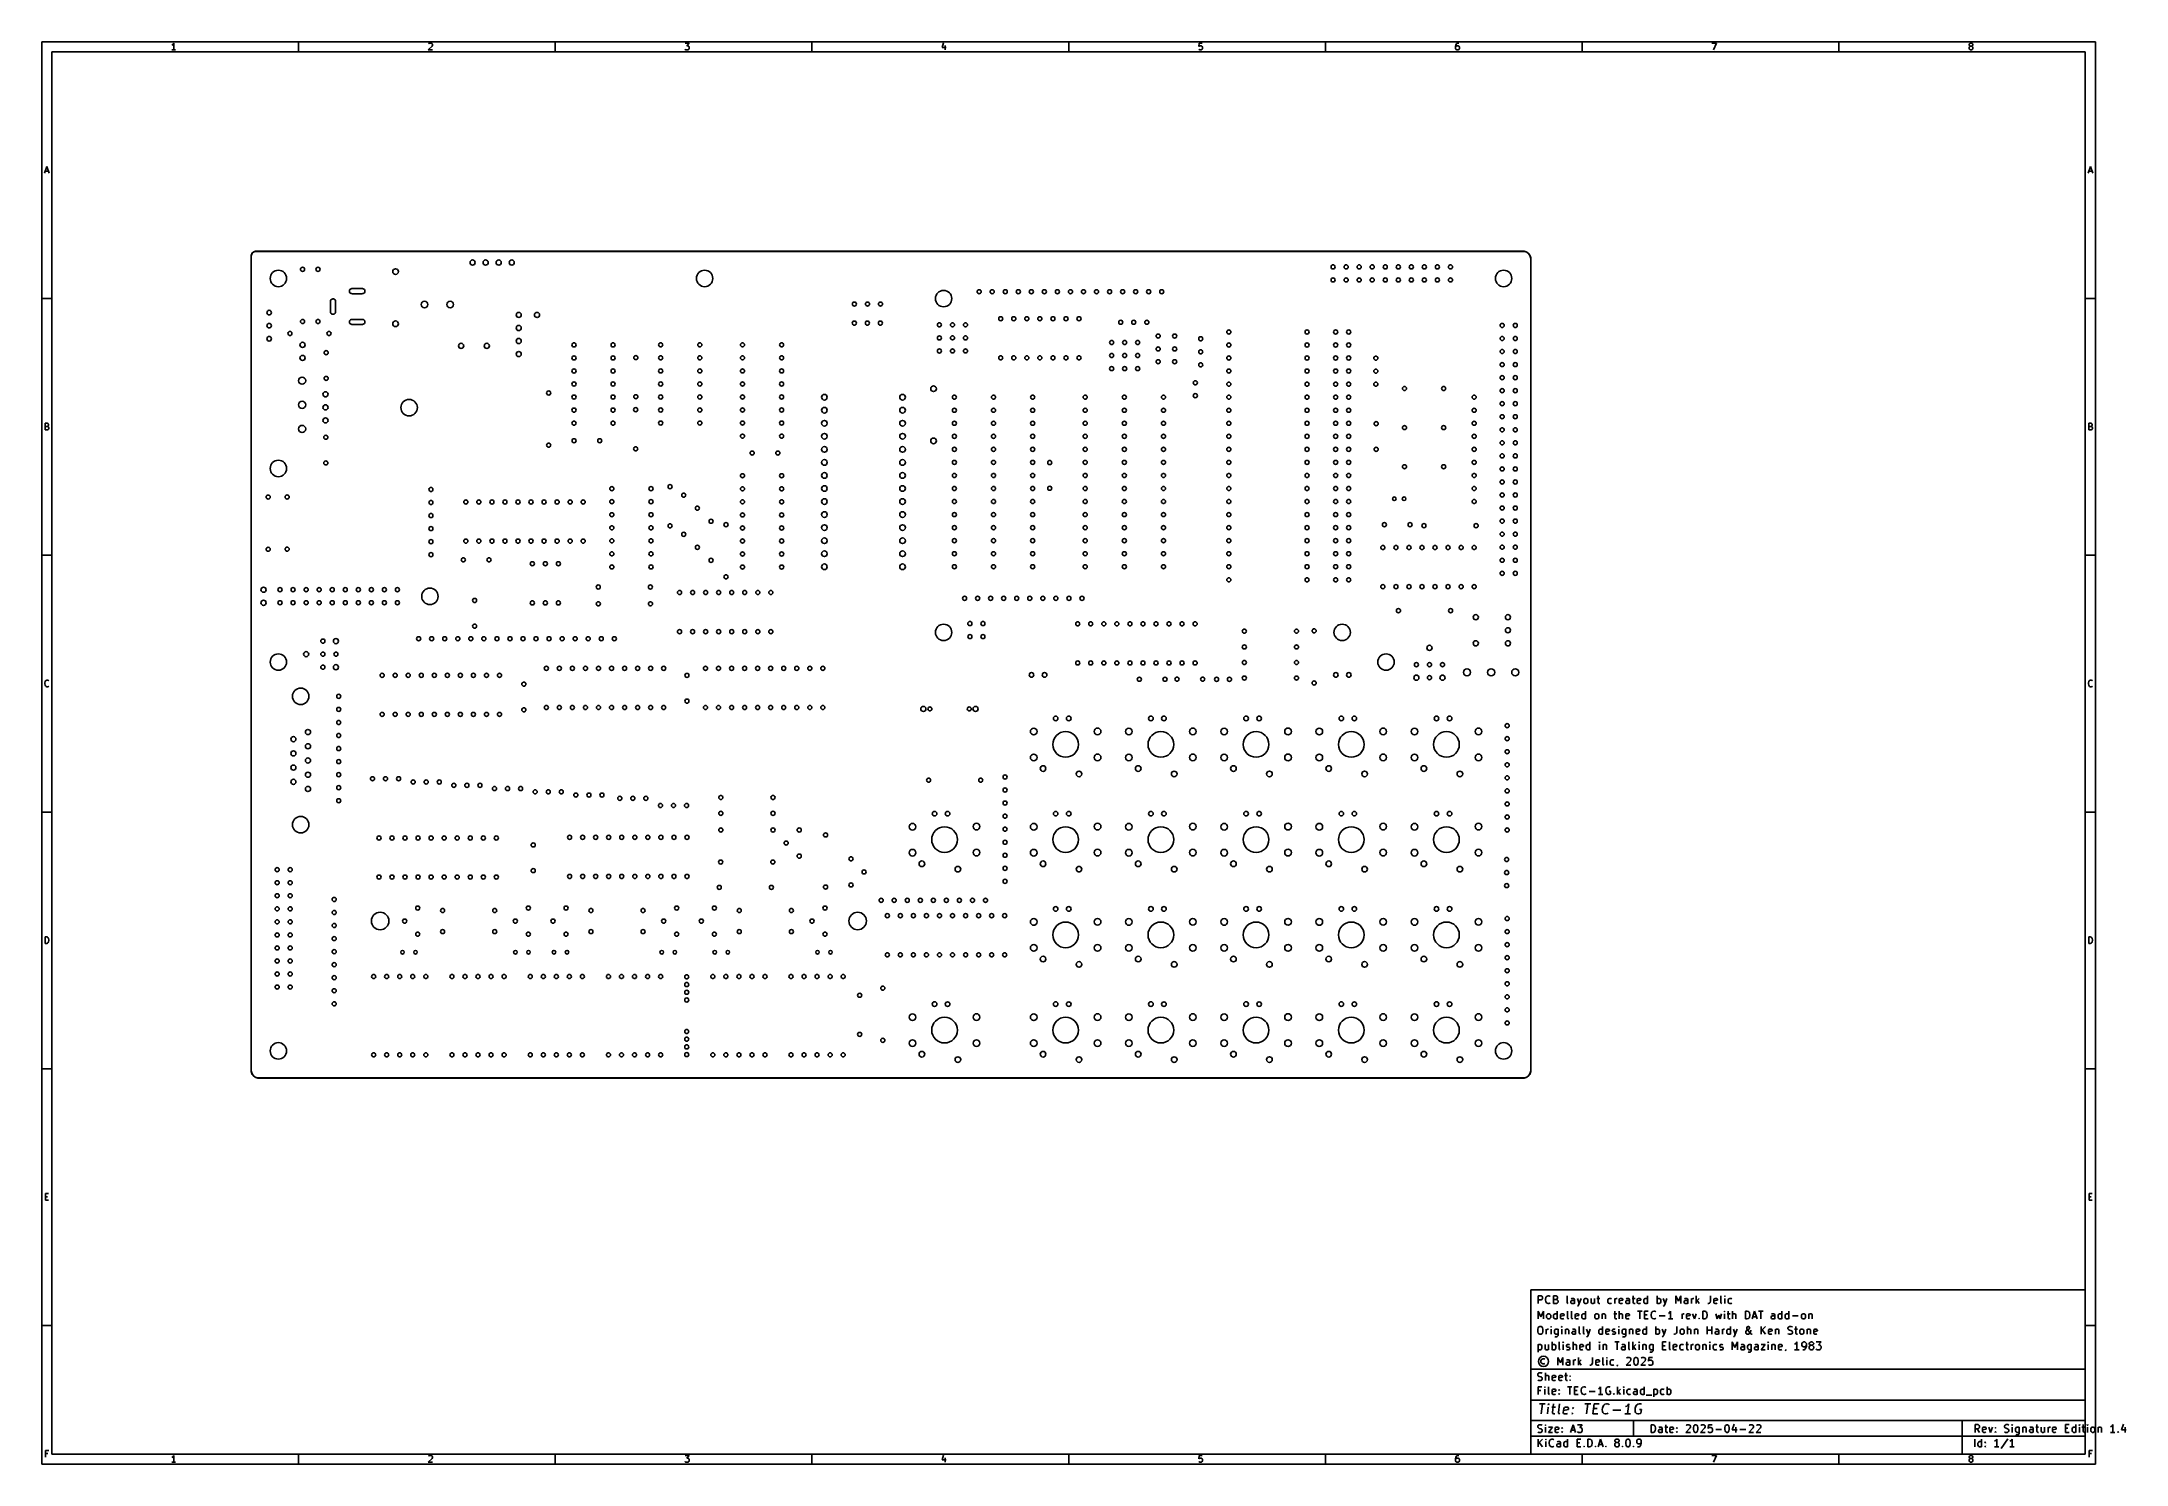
# Model space of a CAD drawing. Extents: x 10 to 416, y -287 to -10.
import ezdxf

# ---------------------------------------------------------------- set-up
doc = ezdxf.new("R2010")
doc.units = 0
doc.layers.add('BLACK', color=7, linetype='CONTINUOUS')

msp = doc.modelspace()

# ---------------------------------------------------------------- linework, layer by layer
at = {"layer": 'BLACK', "linetype": 'CONTINUOUS'}
for p, q in [((10, -10), (409.989, -10)), ((10, -287.0022), (10, -10)), ((12, -12), (407.989, -12)), ((12, -285.0022), (12, -12)), ((35.470112, -10.603128), (35.346303, -10.665033)), ((36.08916, -11.593604), (35.346303, -11.593604)), ((35.593922, -10.479319), (35.470112, -10.603128)), ((35.717731, -10.293604), (35.593922, -10.479319)), ((35.717731, -11.593604), (35.717731, -10.293604)), ((60, -12), (60, -10)), ((86.027255, -10.850747), (85.284398, -11.593604)), ((85.284398, -11.593604), (86.08916, -11.593604)), ((85.346303, -10.417414), (85.408207, -10.355509)), ((85.408207, -10.355509), (85.532017, -10.293604)), ((85.532017, -10.293604), (85.841541, -10.293604)), ((85.841541, -10.293604), (85.96535, -10.355509)), ((85.96535, -10.355509), (86.027255, -10.417414)), ((86.027255, -10.417414), (86.08916, -10.541223)), ((86.08916, -10.665033), (86.027255, -10.850747)), ((86.08916, -10.541223), (86.08916, -10.665033)), ((110, -12), (110, -10)), ((135.284398, -10.293604), (136.08916, -10.293604)), ((135.346303, -11.5317), (135.284398, -11.469795)), ((135.470112, -11.593604), (135.346303, -11.5317)), ((135.841541, -11.593604), (135.470112, -11.593604)), ((136.08916, -10.293604), (135.655826, -10.788842)), ((135.655826, -10.788842), (135.841541, -10.788842)), ((135.841541, -10.788842), (135.96535, -10.850747)), ((135.96535, -11.5317), (135.841541, -11.593604)), ((135.96535, -10.850747), (136.027255, -10.912652)), ((136.027255, -11.469795), (135.96535, -11.5317)), ((136.027255, -10.912652), (136.08916, -11.036461)), ((136.08916, -11.345985), (136.027255, -11.469795)), ((136.08916, -11.036461), (136.08916, -11.345985)), ((160, -12), (160, -10)), ((185.655826, -10.2317), (185.346303, -11.160271)), ((185.346303, -11.160271), (186.151064, -11.160271)), ((185.96535, -10.726938), (185.96535, -11.593604)), ((210, -12), (210, -10)), ((235.408207, -10.293604), (235.346303, -10.912652)), ((235.346303, -10.912652), (235.408207, -10.850747)), ((235.408207, -11.5317), (235.346303, -11.469795)), ((236.027255, -10.293604), (235.408207, -10.293604)), ((235.408207, -10.850747), (235.532017, -10.788842)), ((235.532017, -11.593604), (235.408207, -11.5317)), ((235.532017, -10.788842), (235.841541, -10.788842)), ((235.841541, -11.593604), (235.532017, -11.593604)), ((235.841541, -10.788842), (235.96535, -10.850747)), ((235.96535, -11.5317), (235.841541, -11.593604)), ((235.96535, -10.850747), (236.027255, -10.912652)), ((236.027255, -11.469795), (235.96535, -11.5317)), ((236.027255, -10.912652), (236.08916, -11.036461)), ((236.08916, -11.345985), (236.027255, -11.469795)), ((236.08916, -11.036461), (236.08916, -11.345985)), ((260, -12), (260, -10)), ((285.408207, -10.603128), (285.346303, -10.850747)), ((285.346303, -10.850747), (285.346303, -11.345985)), ((285.408207, -10.912652), (285.346303, -11.036461)), ((285.346303, -11.345985), (285.408207, -11.469795)), ((285.532017, -10.417414), (285.408207, -10.603128)), ((285.470112, -10.850747), (285.408207, -10.912652)), ((285.408207, -11.469795), (285.470112, -11.5317)), ((285.593922, -10.788842), (285.470112, -10.850747)), ((285.470112, -11.5317), (285.593922, -11.593604)), ((285.593922, -10.355509), (285.532017, -10.417414)), ((285.717731, -10.293604), (285.593922, -10.355509)), ((285.841541, -10.788842), (285.593922, -10.788842)), ((285.593922, -11.593604), (285.841541, -11.593604)), ((285.96535, -10.293604), (285.717731, -10.293604)), ((285.96535, -10.850747), (285.841541, -10.788842)), ((285.841541, -11.593604), (285.96535, -11.5317)), ((286.027255, -10.912652), (285.96535, -10.850747)), ((285.96535, -11.5317), (286.027255, -11.469795)), ((286.08916, -11.036461), (286.027255, -10.912652)), ((286.027255, -11.469795), (286.08916, -11.345985)), ((286.08916, -11.345985), (286.08916, -11.036461)), ((310, -12), (310, -10)), ((335.284398, -10.293604), (336.151064, -10.293604)), ((336.151064, -10.293604), (335.593922, -11.593604)), ((360, -12), (360, -10)), ((385.346303, -10.541223), (385.408207, -10.417414)), ((385.346303, -10.603128), (385.346303, -10.541223)), ((385.408207, -10.726938), (385.346303, -10.603128)), ((385.408207, -10.974557), (385.346303, -11.098366)), ((385.346303, -11.098366), (385.346303, -11.345985)), ((385.346303, -11.345985), (385.408207, -11.469795)), ((385.408207, -10.417414), (385.470112, -10.355509)), ((385.470112, -10.788842), (385.408207, -10.726938)), ((385.470112, -10.912652), (385.408207, -10.974557)), ((385.408207, -11.469795), (385.470112, -11.5317)), ((385.470112, -10.355509), (385.593922, -10.293604)), ((385.593922, -10.850747), (385.470112, -10.788842)), ((385.593922, -10.850747), (385.470112, -10.912652)), ((385.470112, -11.5317), (385.593922, -11.593604)), ((385.593922, -10.293604), (385.841541, -10.293604)), ((385.841541, -10.850747), (385.593922, -10.850747)), ((385.593922, -11.593604), (385.841541, -11.593604)), ((385.841541, -10.293604), (385.96535, -10.355509)), ((385.96535, -10.788842), (385.841541, -10.850747)), ((385.96535, -10.912652), (385.841541, -10.850747)), ((385.841541, -11.593604), (385.96535, -11.5317)), ((385.96535, -10.355509), (386.027255, -10.417414)), ((386.027255, -10.726938), (385.96535, -10.788842)), ((386.027255, -10.974557), (385.96535, -10.912652)), ((385.96535, -11.5317), (386.027255, -11.469795)), ((386.027255, -10.417414), (386.08916, -10.541223)), ((386.08916, -10.603128), (386.027255, -10.726938)), ((386.08916, -11.098366), (386.027255, -10.974557)), ((386.027255, -11.469795), (386.08916, -11.345985)), ((386.08916, -10.541223), (386.08916, -10.603128)), ((386.08916, -11.345985), (386.08916, -11.098366)), ((407.989, -12), (407.989, -285.0022)), ((409.989, -10), (409.989, -287.0022)), ((10.566666, -35.593604), (10.999999, -34.293604)), ((10.690476, -35.222176), (11.309523, -35.222176)), ((10.999999, -34.293604), (11.433333, -35.593604)), ((408.555666, -35.593604), (408.988999, -34.293604)), ((408.679476, -35.222176), (409.298523, -35.222176)), ((408.988999, -34.293604), (409.422333, -35.593604)), ((50.775, -51.8), (50.790572, -51.622011)), ((50.775, -210.274975), (50.775, -51.8)), ((50.790572, -51.622011), (50.836815, -51.449429)), ((50.854625, -51.546688), (50.825, -51.714699)), ((50.825, -51.714699), (50.825, -51.8)), ((50.825, -51.8), (50.825, -210.27827)), ((50.836815, -51.449429), (50.912324, -51.2875)), ((50.912975, -51.386373), (50.854625, -51.546688)), ((50.912324, -51.2875), (51.014804, -51.141143)), ((50.998276, -51.238627), (50.912975, -51.386373)), ((51.107938, -51.107938), (50.998276, -51.238627)), ((51.014804, -51.141143), (51.141143, -51.014804)), ((51.238627, -50.998276), (51.107938, -51.107938)), ((51.141143, -51.014804), (51.2875, -50.912324)), ((51.386373, -50.912975), (51.238627, -50.998276)), ((51.2875, -50.912324), (51.449429, -50.836815)), ((51.546688, -50.854625), (51.386373, -50.912975)), ((51.449429, -50.836815), (51.622011, -50.790572)), ((51.714699, -50.825), (51.546688, -50.854625)), ((51.622011, -50.790572), (51.8, -50.775)), ((51.8, -50.825), (51.714699, -50.825)), ((51.8, -50.775), (298.474697, -50.775)), ((298.474697, -50.825), (51.8, -50.825)), ((298.474697, -50.775), (298.474719, -50.775004)), ((298.474713, -50.824996), (298.474697, -50.825)), ((298.474723, -50.825), (298.474713, -50.824996)), ((298.474719, -50.775004), (298.694907, -50.79052)), ((298.58182, -50.824888), (298.474723, -50.825001)), ((298.474723, -50.825001), (298.474723, -50.825)), ((298.793866, -50.855148), (298.58182, -50.824888)), ((298.694907, -50.79052), (298.910693, -50.837224)), ((298.999448, -50.915278), (298.793866, -50.855148)), ((298.910693, -50.837224), (299.117636, -50.914162)), ((299.194379, -51.004053), (298.999448, -50.915278)), ((299.117636, -50.914162), (299.311523, -51.019769)), ((299.374692, -51.119666), (299.194379, -51.004053)), ((299.311523, -51.019769), (299.488407, -51.151893)), ((299.536716, -51.259764), (299.374692, -51.119666)), ((299.488407, -51.151893), (299.644687, -51.307847)), ((299.677152, -51.421495), (299.536716, -51.259764)), ((299.644687, -51.307847), (299.777182, -51.484454)), ((299.793142, -51.601565), (299.677152, -51.421495)), ((299.777182, -51.484454), (299.883194, -51.67812)), ((299.882325, -51.796311), (299.793142, -51.601565)), ((299.942884, -52.001766), (299.882325, -51.796311)), ((299.883194, -51.67812), (299.960565, -51.884902)), ((299.973588, -52.213748), (299.942884, -52.001766)), ((299.960565, -51.884902), (300.00772, -52.10059)), ((299.973519, -210.276459), (299.973697, -52.320819)), ((299.973698, -52.320809), (299.973588, -52.213748)), ((299.973697, -52.320819), (299.973698, -52.320809)), ((300.00772, -52.10059), (300.023699, -52.320793)), ((300.023697, -52.320819), (300.023519, -210.276459)), ((300.023697, -52.320793), (300.023693, -52.320802)), ((300.023693, -52.320802), (300.023697, -52.320819)), ((300.023699, -52.320793), (300.023697, -52.320793)), ((10, -60), (12, -60)), ((66.237588, -60.563874), (66.241866, -60.498611)), ((66.237588, -62.563874), (66.237588, -60.563874)), ((66.241866, -60.498611), (66.275648, -60.372532)), ((66.275648, -60.372532), (66.340911, -60.259493)), ((66.340911, -60.259493), (66.433207, -60.167197)), ((66.433207, -60.167197), (66.546246, -60.101934)), ((66.546246, -60.101934), (66.672325, -60.068152)), ((66.672325, -60.068152), (66.802851, -60.068152)), ((66.802851, -60.068152), (66.92893, -60.101934)), ((66.92893, -60.101934), (67.041969, -60.167197)), ((67.041969, -60.167197), (67.134265, -60.259493)), ((67.134265, -60.259493), (67.199528, -60.372532)), ((67.199528, -60.372532), (67.23331, -60.498611)), ((67.23331, -60.498611), (67.237588, -60.563874)), ((67.237588, -60.563874), (67.237588, -62.563874)), ((69.941866, -58.498611), (69.975648, -58.372532)), ((69.941866, -58.629137), (69.941866, -58.498611)), ((69.975648, -58.755216), (69.941866, -58.629137)), ((69.975648, -58.372532), (70.040911, -58.259493)), ((70.040911, -58.868255), (69.975648, -58.755216)), ((70.040911, -58.259493), (70.133207, -58.167197)), ((70.133207, -58.960551), (70.040911, -58.868255)), ((70.133207, -58.167197), (70.246246, -58.101934)), ((70.246246, -59.025814), (70.133207, -58.960551)), ((70.246246, -58.101934), (70.372325, -58.068152)), ((70.372325, -59.059596), (70.246246, -59.025814)), ((70.372325, -58.068152), (70.437588, -58.063874)), ((70.437588, -59.063874), (70.372325, -59.059596)), ((70.437588, -58.063874), (72.437588, -58.063874)), ((72.437588, -59.063874), (70.437588, -59.063874)), ((72.437588, -58.063874), (72.502851, -58.068152)), ((72.502851, -59.059596), (72.437588, -59.063874)), ((72.502851, -58.068152), (72.62893, -58.101934)), ((72.62893, -59.025814), (72.502851, -59.059596)), ((72.62893, -58.101934), (72.741969, -58.167197)), ((72.741969, -58.960551), (72.62893, -59.025814)), ((72.741969, -58.167197), (72.834265, -58.259493)), ((72.834265, -58.868255), (72.741969, -58.960551)), ((72.834265, -58.259493), (72.899528, -58.372532)), ((72.899528, -58.755216), (72.834265, -58.868255)), ((72.899528, -58.372532), (72.93331, -58.498611)), ((72.93331, -58.629137), (72.899528, -58.755216)), ((72.93331, -58.498611), (72.93331, -58.629137)), ((409.989, -60), (407.989, -60)), ((66.241866, -62.629137), (66.237588, -62.563874)), ((66.275648, -62.755216), (66.241866, -62.629137)), ((66.340911, -62.868255), (66.275648, -62.755216)), ((66.433207, -62.960551), (66.340911, -62.868255)), ((66.546246, -63.025814), (66.433207, -62.960551)), ((66.672325, -63.059596), (66.546246, -63.025814)), ((66.802851, -63.059596), (66.672325, -63.059596)), ((66.92893, -63.025814), (66.802851, -63.059596)), ((67.041969, -62.960551), (66.92893, -63.025814)), ((67.134265, -62.868255), (67.041969, -62.960551)), ((67.199528, -62.755216), (67.134265, -62.868255)), ((67.23331, -62.629137), (67.199528, -62.755216)), ((67.237588, -62.563874), (67.23331, -62.629137)), ((69.941866, -64.498611), (69.975648, -64.372532)), ((69.941866, -64.629137), (69.941866, -64.498611)), ((69.975648, -64.755216), (69.941866, -64.629137)), ((69.975648, -64.372532), (70.040911, -64.259493)), ((70.040911, -64.868255), (69.975648, -64.755216)), ((70.040911, -64.259493), (70.133207, -64.167197)), ((70.133207, -64.960551), (70.040911, -64.868255)), ((70.133207, -64.167197), (70.246246, -64.101934)), ((70.246246, -64.101934), (70.372325, -64.068152)), ((70.372325, -64.068152), (70.437588, -64.063874)), ((70.437588, -64.063874), (72.437588, -64.063874)), ((72.437588, -64.063874), (72.502851, -64.068152)), ((72.502851, -64.068152), (72.62893, -64.101934)), ((72.62893, -64.101934), (72.741969, -64.167197)), ((72.741969, -64.167197), (72.834265, -64.259493)), ((72.834265, -64.868255), (72.741969, -64.960551)), ((72.834265, -64.259493), (72.899528, -64.372532)), ((72.899528, -64.755216), (72.834265, -64.868255)), ((72.899528, -64.372532), (72.93331, -64.498611)), ((72.93331, -64.629137), (72.899528, -64.755216)), ((72.93331, -64.498611), (72.93331, -64.629137)), ((70.246246, -65.025814), (70.133207, -64.960551)), ((70.372325, -65.059596), (70.246246, -65.025814)), ((70.437588, -65.063874), (70.372325, -65.059596)), ((72.437588, -65.063874), (70.437588, -65.063874)), ((72.502851, -65.059596), (72.437588, -65.063874)), ((72.62893, -65.025814), (72.502851, -65.059596)), ((72.741969, -64.960551), (72.62893, -65.025814)), ((10.659523, -85.593604), (10.659523, -84.293604)), ((10.659523, -84.293604), (11.092857, -84.293604)), ((11.092857, -84.912652), (10.659523, -84.912652)), ((11.092857, -84.293604), (11.216666, -84.355509)), ((11.216666, -84.850747), (11.092857, -84.912652)), ((11.092857, -84.912652), (11.278571, -84.974557)), ((11.216666, -84.355509), (11.278571, -84.417414)), ((11.278571, -84.788842), (11.216666, -84.850747)), ((11.278571, -84.417414), (11.340476, -84.541223)), ((11.340476, -84.665033), (11.278571, -84.788842)), ((11.278571, -84.974557), (11.340476, -85.036461)), ((11.340476, -84.541223), (11.340476, -84.665033)), ((11.340476, -85.036461), (11.40238, -85.160271)), ((11.40238, -85.160271), (11.40238, -85.345985)), ((408.648523, -85.593604), (408.648523, -84.293604)), ((408.648523, -84.293604), (409.081857, -84.293604)), ((409.081857, -84.912652), (408.648523, -84.912652)), ((409.081857, -84.293604), (409.205666, -84.355509)), ((409.205666, -84.850747), (409.081857, -84.912652)), ((409.081857, -84.912652), (409.267571, -84.974557)), ((409.205666, -84.355509), (409.267571, -84.417414)), ((409.267571, -84.788842), (409.205666, -84.850747)), ((409.267571, -84.417414), (409.329476, -84.541223)), ((409.329476, -84.665033), (409.267571, -84.788842)), ((409.267571, -84.974557), (409.329476, -85.036461)), ((409.329476, -84.541223), (409.329476, -84.665033)), ((409.329476, -85.036461), (409.39138, -85.160271)), ((409.39138, -85.160271), (409.39138, -85.345985)), ((11.154761, -85.593604), (10.659523, -85.593604)), ((11.278571, -85.5317), (11.154761, -85.593604)), ((11.340476, -85.469795), (11.278571, -85.5317)), ((11.40238, -85.345985), (11.340476, -85.469795)), ((409.143761, -85.593604), (408.648523, -85.593604)), ((409.267571, -85.5317), (409.143761, -85.593604)), ((409.329476, -85.469795), (409.267571, -85.5317)), ((409.39138, -85.345985), (409.329476, -85.469795)), ((10, -110), (12, -110)), ((409.989, -110), (407.989, -110)), ((10.597619, -134.850747), (10.659523, -134.603128)), ((10.597619, -135.036461), (10.597619, -134.850747)), ((10.659523, -135.28408), (10.597619, -135.036461)), ((10.659523, -134.603128), (10.721428, -134.479319)), ((10.721428, -135.40789), (10.659523, -135.28408)), ((10.721428, -134.479319), (10.845238, -134.355509)), ((10.845238, -135.5317), (10.721428, -135.40789)), ((10.845238, -134.355509), (11.030952, -134.293604)), ((11.030952, -135.593604), (10.845238, -135.5317)), ((11.030952, -134.293604), (11.154761, -134.293604)), ((11.154761, -135.593604), (11.030952, -135.593604)), ((11.154761, -134.293604), (11.340476, -134.355509)), ((11.340476, -135.5317), (11.154761, -135.593604)), ((11.340476, -134.355509), (11.40238, -134.417414)), ((11.40238, -135.469795), (11.340476, -135.5317)), ((408.586619, -134.850747), (408.648523, -134.603128)), ((408.586619, -135.036461), (408.586619, -134.850747)), ((408.648523, -135.28408), (408.586619, -135.036461)), ((408.648523, -134.603128), (408.710428, -134.479319)), ((408.710428, -135.40789), (408.648523, -135.28408)), ((408.710428, -134.479319), (408.834238, -134.355509)), ((408.834238, -135.5317), (408.710428, -135.40789)), ((408.834238, -134.355509), (409.019952, -134.293604)), ((409.019952, -135.593604), (408.834238, -135.5317)), ((409.019952, -134.293604), (409.143761, -134.293604)), ((409.143761, -135.593604), (409.019952, -135.593604)), ((409.143761, -134.293604), (409.329476, -134.355509)), ((409.329476, -135.5317), (409.143761, -135.593604)), ((409.329476, -134.355509), (409.39138, -134.417414)), ((409.39138, -135.469795), (409.329476, -135.5317)), ((10, -160), (12, -160)), ((409.989, -160), (407.989, -160)), ((10.659523, -185.593604), (10.659523, -184.293604)), ((10.659523, -184.293604), (10.969047, -184.293604)), ((10.969047, -185.593604), (10.659523, -185.593604)), ((10.969047, -184.293604), (11.154761, -184.355509)), ((11.154761, -185.5317), (10.969047, -185.593604)), ((11.154761, -184.355509), (11.278571, -184.479319)), ((11.278571, -185.40789), (11.154761, -185.5317)), ((11.278571, -184.479319), (11.340476, -184.603128)), ((11.340476, -185.28408), (11.278571, -185.40789)), ((11.340476, -184.603128), (11.40238, -184.850747)), ((11.40238, -185.036461), (11.340476, -185.28408)), ((11.40238, -184.850747), (11.40238, -185.036461)), ((408.648523, -185.593604), (408.648523, -184.293604)), ((408.648523, -184.293604), (408.958047, -184.293604)), ((408.958047, -185.593604), (408.648523, -185.593604)), ((408.958047, -184.293604), (409.143761, -184.355509)), ((409.143761, -185.5317), (408.958047, -185.593604)), ((409.143761, -184.355509), (409.267571, -184.479319)), ((409.267571, -185.40789), (409.143761, -185.5317)), ((409.267571, -184.479319), (409.329476, -184.603128)), ((409.329476, -185.28408), (409.267571, -185.40789)), ((409.329476, -184.603128), (409.39138, -184.850747)), ((409.39138, -185.036461), (409.329476, -185.28408)), ((409.39138, -184.850747), (409.39138, -185.036461)), ((10, -210), (12, -210)), ((50.773927, -210.278284), (50.775, -210.274975)), ((50.773938, -210.278284), (50.773927, -210.278284)), ((50.789819, -210.49855), (50.773938, -210.278284)), ((50.836886, -210.714314), (50.789819, -210.49855)), ((50.825, -210.27827), (50.823941, -210.283593)), ((50.823941, -210.283593), (50.824, -210.38538)), ((50.824, -210.38538), (50.854612, -210.597432)), ((50.914181, -210.921183), (50.836886, -210.714314)), ((50.854612, -210.597432), (50.915092, -210.802968)), ((51.02013, -211.114946), (50.914181, -210.921183)), ((50.915092, -210.802968), (51.004208, -210.997804)), ((51.004208, -210.997804), (51.120146, -211.177974)), ((299.678793, -211.176345), (299.794412, -210.996058)), ((299.884305, -210.919332), (299.778691, -211.113193)), ((299.794412, -210.996058), (299.883197, -210.801152)), ((299.883197, -210.801152), (299.943341, -210.595595)), ((299.961257, -210.712414), (299.884305, -210.919332)), ((299.943341, -210.595595), (299.97362, -210.38357)), ((300.007978, -210.496651), (299.961257, -210.712414)), ((299.97362, -210.38357), (299.973518, -210.276483)), ((299.973518, -210.276483), (299.973519, -210.276483)), ((299.973521, -210.276473), (299.973519, -210.276459)), ((299.973519, -210.276483), (299.973521, -210.276473)), ((300.023514, -210.276479), (300.007978, -210.496651)), ((300.023519, -210.276459), (300.023514, -210.276479)), ((409.989, -210), (407.989, -210)), ((51.152577, -211.291658), (51.02013, -211.114946)), ((51.120146, -211.177974), (51.260545, -211.33981)), ((51.308825, -211.447721), (51.152577, -211.291658)), ((51.260545, -211.33981), (51.422547, -211.480018)), ((51.485693, -211.579959), (51.308825, -211.447721)), ((51.422547, -211.480018), (51.602854, -211.595742)), ((51.679581, -211.685679), (51.485693, -211.579959)), ((51.602854, -211.595742), (51.797796, -211.684628)), ((51.886541, -211.76273), (51.679581, -211.685679)), ((51.797796, -211.684628), (52.003403, -211.744865)), ((52.102361, -211.809541), (51.886541, -211.76273)), ((52.003403, -211.744865), (52.21549, -211.775227)), ((52.322621, -211.82516), (52.102361, -211.809541)), ((52.21549, -211.775227), (52.322615, -211.775162)), ((52.322615, -211.775162), (52.32262, -211.775163)), ((52.32262, -211.775163), (52.32263, -211.775162)), ((52.32263, -211.825162), (52.322621, -211.82516)), ((52.32263, -211.775162), (298.4777, -211.775162)), ((52.322645, -211.825162), (52.32263, -211.825162)), ((298.4777, -211.825162), (52.322645, -211.825162)), ((298.4777, -211.775162), (298.47798, -211.775217)), ((298.477715, -211.825158), (298.4777, -211.825162)), ((298.477725, -211.825162), (298.477715, -211.825158)), ((298.69791, -211.809253), (298.477725, -211.825218)), ((298.477725, -211.825218), (298.477725, -211.825162)), ((298.47798, -211.775217), (298.584763, -211.775113)), ((298.584763, -211.775113), (298.796729, -211.744425)), ((298.913582, -211.762115), (298.69791, -211.809253)), ((298.796729, -211.744425), (299.002169, -211.683883)), ((299.120351, -211.684764), (298.913582, -211.762115)), ((299.002169, -211.683883), (299.196903, -211.594722)), ((299.314008, -211.578774), (299.120351, -211.684764)), ((299.196903, -211.594722), (299.376967, -211.478755)), ((299.49061, -211.446305), (299.314008, -211.578774)), ((299.376967, -211.478755), (299.538694, -211.338343)), ((299.646562, -211.29005), (299.49061, -211.446305)), ((299.538694, -211.338343), (299.678793, -211.176345)), ((299.778691, -211.113193), (299.646562, -211.29005)), ((10.721428, -235.593604), (10.721428, -234.293604)), ((10.721428, -234.293604), (11.340476, -234.293604)), ((10.721428, -234.912652), (11.154762, -234.912652)), ((408.710428, -235.593604), (408.710428, -234.293604)), ((408.710428, -234.293604), (409.329476, -234.293604)), ((408.710428, -234.912652), (409.143762, -234.912652)), ((11.340476, -235.593604), (10.721428, -235.593604)), ((409.329476, -235.593604), (408.710428, -235.593604)), ((299.989, -253.0022), (407.989, -253.0022)), ((299.989, -285.0022), (299.989, -253.0022)), ((301.444826, -255.688328), (301.444826, -254.188328)), ((301.444826, -254.188328), (302.016255, -254.188328)), ((302.016255, -254.974042), (301.444826, -254.974042)), ((302.016255, -254.188328), (302.159112, -254.259757)), ((302.159112, -254.902614), (302.016255, -254.974042)), ((302.159112, -254.259757), (302.230541, -254.331185)), ((302.230541, -254.831185), (302.159112, -254.902614)), ((302.230541, -254.331185), (302.301969, -254.474042)), ((302.301969, -254.688328), (302.230541, -254.831185)), ((302.301969, -254.474042), (302.301969, -254.688328)), ((302.873398, -254.831185), (302.944826, -254.545471)), ((302.873398, -255.045471), (302.873398, -254.831185)), ((302.944826, -255.331185), (302.873398, -255.045471)), ((302.944826, -254.545471), (303.016255, -254.402614)), ((303.016255, -255.474042), (302.944826, -255.331185)), ((303.016255, -254.402614), (303.159112, -254.259757)), ((303.159112, -255.6169), (303.016255, -255.474042)), ((303.159112, -254.259757), (303.373398, -254.188328)), ((303.373398, -255.688328), (303.159112, -255.6169)), ((303.373398, -254.188328), (303.516255, -254.188328)), ((303.516255, -255.688328), (303.373398, -255.688328)), ((303.516255, -254.188328), (303.730541, -254.259757)), ((303.730541, -255.6169), (303.516255, -255.688328)), ((303.730541, -254.259757), (303.801969, -254.331185)), ((303.801969, -255.545471), (303.730541, -255.6169)), ((304.444826, -255.688328), (304.444826, -254.188328)), ((304.444826, -254.188328), (304.944826, -254.188328)), ((304.944826, -254.902614), (304.444826, -254.902614)), ((305.016255, -255.688328), (304.444826, -255.688328)), ((304.944826, -254.188328), (305.087684, -254.259757)), ((305.087684, -254.831185), (304.944826, -254.902614)), ((304.944826, -254.902614), (305.159112, -254.974042)), ((305.159112, -255.6169), (305.016255, -255.688328)), ((305.087684, -254.259757), (305.159112, -254.331185)), ((305.159112, -254.759757), (305.087684, -254.831185)), ((305.159112, -254.331185), (305.230541, -254.474042)), ((305.230541, -254.6169), (305.159112, -254.759757)), ((305.159112, -254.974042), (305.230541, -255.045471)), ((305.230541, -255.545471), (305.159112, -255.6169)), ((305.230541, -254.474042), (305.230541, -254.6169)), ((305.230541, -255.045471), (305.301969, -255.188328)), ((305.301969, -255.402614), (305.230541, -255.545471)), ((305.301969, -255.188328), (305.301969, -255.402614)), ((307.087683, -255.474042), (307.087683, -254.188328)), ((307.159112, -255.6169), (307.087683, -255.474042)), ((307.301969, -255.688328), (307.159112, -255.6169)), ((307.801969, -255.331185), (307.873397, -255.188328)), ((307.801969, -255.474042), (307.801969, -255.331185)), ((307.873397, -255.6169), (307.801969, -255.474042)), ((308.016255, -254.688328), (307.873397, -254.759757)), ((307.873397, -255.188328), (308.016255, -255.1169)), ((308.016255, -255.688328), (307.873397, -255.6169)), ((308.301969, -254.688328), (308.016255, -254.688328)), ((308.016255, -255.1169), (308.373397, -255.1169)), ((308.373397, -255.688328), (308.016255, -255.688328)), ((308.444826, -254.759757), (308.301969, -254.688328)), ((308.373397, -255.1169), (308.516255, -255.045471)), ((308.516255, -255.6169), (308.373397, -255.688328)), ((308.516255, -254.902614), (308.444826, -254.759757)), ((308.516255, -255.688328), (308.516255, -254.902614)), ((309.087683, -254.688328), (309.444826, -255.688328)), ((309.444826, -255.688328), (309.301969, -256.045471)), ((309.801969, -254.688328), (309.444826, -255.688328)), ((310.301969, -254.974042), (310.373397, -254.831185)), ((310.301969, -255.402614), (310.301969, -254.974042)), ((310.373397, -255.545471), (310.301969, -255.402614)), ((310.373397, -254.831185), (310.444826, -254.759757)), ((310.444826, -255.6169), (310.373397, -255.545471)), ((310.444826, -254.759757), (310.587683, -254.688328)), ((310.587683, -255.688328), (310.444826, -255.6169)), ((310.587683, -254.688328), (310.801969, -254.688328)), ((310.801969, -255.688328), (310.587683, -255.688328)), ((310.801969, -254.688328), (310.944826, -254.759757)), ((310.944826, -255.6169), (310.801969, -255.688328)), ((310.944826, -254.759757), (311.016255, -254.831185)), ((311.016255, -255.545471), (310.944826, -255.6169)), ((311.016255, -254.831185), (311.087683, -254.974042)), ((311.087683, -255.402614), (311.016255, -255.545471)), ((311.087683, -254.974042), (311.087683, -255.402614)), ((311.73054, -254.688328), (311.73054, -255.474042)), ((311.73054, -255.474042), (311.801969, -255.6169)), ((311.801969, -255.6169), (311.944826, -255.688328)), ((311.944826, -255.688328), (312.159112, -255.688328)), ((312.159112, -255.688328), (312.301969, -255.6169)), ((312.301969, -255.6169), (312.373398, -255.545471)), ((312.373398, -254.688328), (312.373398, -255.688328)), ((312.873398, -254.688328), (313.444826, -254.688328)), ((313.087683, -254.188328), (313.087683, -255.474042)), ((313.087683, -255.474042), (313.159112, -255.6169)), ((313.159112, -255.6169), (313.301969, -255.688328)), ((313.301969, -255.688328), (313.444826, -255.688328)), ((315.016255, -254.974042), (315.087683, -254.831185)), ((315.016255, -255.402614), (315.016255, -254.974042)), ((315.087683, -255.545471), (315.016255, -255.402614)), ((315.087683, -254.831185), (315.159112, -254.759757)), ((315.159112, -255.6169), (315.087683, -255.545471)), ((315.159112, -254.759757), (315.301969, -254.688328)), ((315.301969, -255.688328), (315.159112, -255.6169)), ((315.301969, -254.688328), (315.587683, -254.688328)), ((315.587683, -255.688328), (315.301969, -255.688328)), ((315.587683, -254.688328), (315.730541, -254.759757)), ((315.730541, -255.6169), (315.587683, -255.688328)), ((316.373397, -255.688328), (316.373397, -254.688328)), ((316.373397, -254.974042), (316.444826, -254.831185)), ((316.444826, -254.831185), (316.516255, -254.759757)), ((316.516255, -254.759757), (316.659112, -254.688328)), ((316.659112, -254.688328), (316.801969, -254.688328)), ((317.23054, -254.902614), (317.301968, -254.759757)), ((317.23054, -255.474042), (317.23054, -254.902614)), ((317.944826, -255.045471), (317.23054, -255.188328)), ((317.301968, -255.6169), (317.23054, -255.474042)), ((317.301968, -254.759757), (317.444826, -254.688328)), ((317.444826, -255.688328), (317.301968, -255.6169)), ((317.444826, -254.688328), (317.73054, -254.688328)), ((317.73054, -255.688328), (317.444826, -255.688328)), ((317.73054, -254.688328), (317.873397, -254.759757)), ((317.873397, -255.6169), (317.73054, -255.688328)), ((317.873397, -254.759757), (317.944826, -254.902614)), ((317.944826, -254.902614), (317.944826, -255.045471)), ((318.516254, -255.331185), (318.587682, -255.188328)), ((318.516254, -255.474042), (318.516254, -255.331185)), ((318.587682, -255.6169), (318.516254, -255.474042)), ((318.73054, -254.688328), (318.587682, -254.759757)), ((318.587682, -255.188328), (318.73054, -255.1169)), ((318.73054, -255.688328), (318.587682, -255.6169)), ((319.016254, -254.688328), (318.73054, -254.688328)), ((318.73054, -255.1169), (319.087682, -255.1169)), ((319.087682, -255.688328), (318.73054, -255.688328)), ((319.159111, -254.759757), (319.016254, -254.688328)), ((319.087682, -255.1169), (319.23054, -255.045471)), ((319.23054, -255.6169), (319.087682, -255.688328)), ((319.23054, -254.902614), (319.159111, -254.759757)), ((319.23054, -255.688328), (319.23054, -254.902614)), ((319.73054, -254.688328), (320.301968, -254.688328)), ((319.944825, -254.188328), (319.944825, -255.474042)), ((319.944825, -255.474042), (320.016254, -255.6169)), ((320.016254, -255.6169), (320.159111, -255.688328)), ((320.159111, -255.688328), (320.301968, -255.688328)), ((320.73054, -254.902614), (320.801968, -254.759757)), ((320.73054, -255.474042), (320.73054, -254.902614)), ((321.444826, -255.045471), (320.73054, -255.188328)), ((320.801968, -255.6169), (320.73054, -255.474042)), ((320.801968, -254.759757), (320.944826, -254.688328)), ((320.944826, -255.688328), (320.801968, -255.6169)), ((320.944826, -254.688328), (321.23054, -254.688328)), ((321.23054, -255.688328), (320.944826, -255.688328)), ((321.23054, -254.688328), (321.373397, -254.759757)), ((321.373397, -255.6169), (321.23054, -255.688328)), ((321.373397, -254.759757), (321.444826, -254.902614)), ((321.444826, -254.902614), (321.444826, -255.045471)), ((322.016254, -254.974042), (322.087682, -254.831185)), ((322.016254, -255.402614), (322.016254, -254.974042)), ((322.087682, -255.545471), (322.016254, -255.402614)), ((322.087682, -254.831185), (322.159111, -254.759757)), ((322.159111, -255.6169), (322.087682, -255.545471)), ((322.159111, -254.759757), (322.301968, -254.688328)), ((322.301968, -255.688328), (322.159111, -255.6169)), ((322.301968, -254.688328), (322.587682, -254.688328)), ((322.587682, -255.688328), (322.301968, -255.688328)), ((322.587682, -254.688328), (322.73054, -254.759757)), ((322.73054, -255.6169), (322.587682, -255.688328)), ((322.73054, -255.688328), (322.73054, -254.188328)), ((324.587682, -255.688328), (324.587682, -254.188328)), ((324.587682, -254.759757), (324.73054, -254.688328)), ((324.73054, -255.688328), (324.587682, -255.6169)), ((324.73054, -254.688328), (325.016254, -254.688328)), ((325.016254, -255.688328), (324.73054, -255.688328)), ((325.016254, -254.688328), (325.159111, -254.759757)), ((325.159111, -255.6169), (325.016254, -255.688328)), ((325.159111, -254.759757), (325.23054, -254.831185)), ((325.23054, -255.545471), (325.159111, -255.6169)), ((325.23054, -254.831185), (325.301968, -254.974042)), ((325.301968, -255.402614), (325.23054, -255.545471)), ((325.301968, -254.974042), (325.301968, -255.402614)), ((325.801968, -254.688328), (326.159111, -255.688328)), ((326.159111, -255.688328), (326.016254, -256.045471)), ((326.516254, -254.688328), (326.159111, -255.688328)), ((328.230539, -255.688328), (328.230539, -254.188328)), ((328.230539, -254.188328), (328.730539, -255.259757)), ((328.730539, -255.259757), (329.230539, -254.188328)), ((329.230539, -254.188328), (329.230539, -255.688328)), ((329.873397, -255.331185), (329.944825, -255.188328)), ((329.873397, -255.474042), (329.873397, -255.331185)), ((329.944825, -255.6169), (329.873397, -255.474042)), ((330.087683, -254.688328), (329.944825, -254.759757)), ((329.944825, -255.188328), (330.087683, -255.1169)), ((330.087683, -255.688328), (329.944825, -255.6169)), ((330.373397, -254.688328), (330.087683, -254.688328)), ((330.087683, -255.1169), (330.444825, -255.1169)), ((330.444825, -255.688328), (330.087683, -255.688328)), ((330.516254, -254.759757), (330.373397, -254.688328)), ((330.444825, -255.1169), (330.587683, -255.045471)), ((330.587683, -255.6169), (330.444825, -255.688328)), ((330.587683, -254.902614), (330.516254, -254.759757)), ((330.587683, -255.688328), (330.587683, -254.902614)), ((331.301968, -255.688328), (331.301968, -254.688328)), ((331.301968, -254.974042), (331.373397, -254.831185)), ((331.373397, -254.831185), (331.444826, -254.759757)), ((331.444826, -254.759757), (331.587683, -254.688328)), ((331.587683, -254.688328), (331.73054, -254.688328)), ((332.230539, -255.688328), (332.230539, -254.188328)), ((332.801968, -254.688328), (332.230539, -255.259757)), ((332.373397, -255.1169), (332.801968, -255.688328)), ((334.587682, -255.688328), (334.444825, -255.688328)), ((334.801968, -255.6169), (334.587682, -255.688328)), ((334.944825, -255.474042), (334.801968, -255.6169)), ((335.016254, -255.259757), (334.944825, -255.474042)), ((335.016254, -254.188328), (335.016254, -255.259757)), ((335.659111, -254.902614), (335.730539, -254.759757)), ((335.659111, -255.474042), (335.659111, -254.902614)), ((336.373397, -255.045471), (335.659111, -255.188328)), ((335.730539, -255.6169), (335.659111, -255.474042)), ((335.730539, -254.759757), (335.873397, -254.688328)), ((335.873397, -255.688328), (335.730539, -255.6169)), ((335.873397, -254.688328), (336.159111, -254.688328)), ((336.159111, -255.688328), (335.873397, -255.688328)), ((336.159111, -254.688328), (336.301968, -254.759757)), ((336.301968, -255.6169), (336.159111, -255.688328)), ((336.301968, -254.759757), (336.373397, -254.902614)), ((336.373397, -254.902614), (336.373397, -255.045471)), ((337.016253, -255.474042), (337.016253, -254.188328)), ((337.087682, -255.6169), (337.016253, -255.474042)), ((337.230539, -255.688328), (337.087682, -255.6169)), ((337.801967, -254.188328), (337.730539, -254.259757)), ((337.730539, -254.259757), (337.801967, -254.331185)), ((337.873396, -254.259757), (337.801967, -254.188328)), ((337.801967, -254.188328), (337.801967, -254.331185)), ((337.801967, -254.331185), (337.873396, -254.259757)), ((337.801967, -255.688328), (337.801967, -254.688328)), ((338.444825, -254.974042), (338.516253, -254.831185)), ((338.444825, -255.402614), (338.444825, -254.974042)), ((338.516253, -255.545471), (338.444825, -255.402614)), ((338.516253, -254.831185), (338.587682, -254.759757)), ((338.587682, -255.6169), (338.516253, -255.545471)), ((338.587682, -254.759757), (338.730539, -254.688328)), ((338.730539, -255.688328), (338.587682, -255.6169)), ((338.730539, -254.688328), (339.016253, -254.688328)), ((339.016253, -255.688328), (338.730539, -255.688328)), ((339.016253, -254.688328), (339.159111, -254.759757)), ((339.159111, -255.6169), (339.016253, -255.688328)), ((407.989, -253.0022), (407.989, -285.0022)), ((301.444826, -258.688328), (301.444826, -257.188328)), ((301.444826, -257.188328), (301.944826, -258.259757)), ((301.944826, -258.259757), (302.444826, -257.188328)), ((302.444826, -257.188328), (302.444826, -258.688328)), ((303.087684, -257.974042), (303.159112, -257.831185)), ((303.087684, -258.402614), (303.087684, -257.974042)), ((303.159112, -258.545471), (303.087684, -258.402614)), ((303.159112, -257.831185), (303.230541, -257.759757)), ((303.230541, -258.6169), (303.159112, -258.545471)), ((303.230541, -257.759757), (303.373398, -257.688328)), ((303.373398, -258.688328), (303.230541, -258.6169)), ((303.373398, -257.688328), (303.587684, -257.688328)), ((303.587684, -258.688328), (303.373398, -258.688328)), ((303.587684, -257.688328), (303.730541, -257.759757)), ((303.730541, -258.6169), (303.587684, -258.688328)), ((303.730541, -257.759757), (303.80197, -257.831185)), ((303.80197, -258.545471), (303.730541, -258.6169)), ((303.80197, -257.831185), (303.873398, -257.974042)), ((303.873398, -258.402614), (303.80197, -258.545471)), ((303.873398, -257.974042), (303.873398, -258.402614)), ((304.444827, -257.974042), (304.516255, -257.831185)), ((304.444827, -258.402614), (304.444827, -257.974042)), ((304.516255, -258.545471), (304.444827, -258.402614)), ((304.516255, -257.831185), (304.587684, -257.759757)), ((304.587684, -258.6169), (304.516255, -258.545471)), ((304.587684, -257.759757), (304.730541, -257.688328)), ((304.730541, -258.688328), (304.587684, -258.6169)), ((304.730541, -257.688328), (305.016255, -257.688328)), ((305.016255, -258.688328), (304.730541, -258.688328)), ((305.016255, -257.688328), (305.159113, -257.759757)), ((305.159113, -258.6169), (305.016255, -258.688328)), ((305.159113, -258.688328), (305.159113, -257.188328)), ((305.80197, -257.902614), (305.873398, -257.759757)), ((305.80197, -258.474042), (305.80197, -257.902614)), ((306.516256, -258.045471), (305.80197, -258.188328)), ((305.873398, -258.6169), (305.80197, -258.474042)), ((305.873398, -257.759757), (306.016256, -257.688328)), ((306.016256, -258.688328), (305.873398, -258.6169)), ((306.016256, -257.688328), (306.30197, -257.688328)), ((306.30197, -258.688328), (306.016256, -258.688328)), ((306.30197, -257.688328), (306.444827, -257.759757)), ((306.444827, -258.6169), (306.30197, -258.688328)), ((306.444827, -257.759757), (306.516256, -257.902614)), ((306.516256, -257.902614), (306.516256, -258.045471)), ((307.159112, -258.474042), (307.159112, -257.188328)), ((307.230541, -258.6169), (307.159112, -258.474042)), ((307.373398, -258.688328), (307.230541, -258.6169)), ((307.944826, -258.474042), (307.944826, -257.188328)), ((308.016255, -258.6169), (307.944826, -258.474042)), ((308.159112, -258.688328), (308.016255, -258.6169)), ((308.659112, -257.902614), (308.73054, -257.759757)), ((308.659112, -258.474042), (308.659112, -257.902614)), ((309.373398, -258.045471), (308.659112, -258.188328)), ((308.73054, -258.6169), (308.659112, -258.474042)), ((308.73054, -257.759757), (308.873398, -257.688328)), ((308.873398, -258.688328), (308.73054, -258.6169)), ((308.873398, -257.688328), (309.159112, -257.688328)), ((309.159112, -258.688328), (308.873398, -258.688328)), ((309.23054, -256.1169), (309.087683, -256.188328)), ((309.159112, -257.688328), (309.301969, -257.759757)), ((309.301969, -258.6169), (309.159112, -258.688328)), ((309.301969, -256.045471), (309.23054, -256.1169)), ((309.301969, -257.759757), (309.373398, -257.902614)), ((309.373398, -257.902614), (309.373398, -258.045471)), ((309.944826, -257.974042), (310.016254, -257.831185)), ((309.944826, -258.402614), (309.944826, -257.974042)), ((310.016254, -258.545471), (309.944826, -258.402614)), ((310.016254, -257.831185), (310.087683, -257.759757)), ((310.087683, -258.6169), (310.016254, -258.545471)), ((310.087683, -257.759757), (310.23054, -257.688328)), ((310.23054, -258.688328), (310.087683, -258.6169)), ((310.23054, -257.688328), (310.516254, -257.688328)), ((310.516254, -258.688328), (310.23054, -258.688328)), ((310.516254, -257.688328), (310.659112, -257.759757)), ((310.659112, -258.6169), (310.516254, -258.688328)), ((310.659112, -258.688328), (310.659112, -257.188328)), ((312.444826, -257.974042), (312.516254, -257.831185)), ((312.444826, -258.402614), (312.444826, -257.974042)), ((312.516254, -258.545471), (312.444826, -258.402614)), ((312.516254, -257.831185), (312.587683, -257.759757)), ((312.587683, -258.6169), (312.516254, -258.545471)), ((312.587683, -257.759757), (312.73054, -257.688328)), ((312.73054, -258.688328), (312.587683, -258.6169)), ((312.73054, -257.688328), (312.944826, -257.688328)), ((312.944826, -258.688328), (312.73054, -258.688328)), ((312.944826, -257.688328), (313.087683, -257.759757)), ((313.087683, -258.6169), (312.944826, -258.688328)), ((313.087683, -257.759757), (313.159112, -257.831185)), ((313.159112, -258.545471), (313.087683, -258.6169)), ((313.159112, -257.831185), (313.23054, -257.974042)), ((313.23054, -258.402614), (313.159112, -258.545471)), ((313.23054, -257.974042), (313.23054, -258.402614)), ((313.873397, -257.688328), (313.873397, -258.688328)), ((313.873397, -257.831185), (313.944826, -257.759757)), ((313.944826, -257.759757), (314.087683, -257.688328)), ((314.087683, -257.688328), (314.301969, -257.688328)), ((314.301969, -257.688328), (314.444826, -257.759757)), ((314.444826, -257.759757), (314.516255, -257.902614)), ((314.516255, -257.902614), (314.516255, -258.688328)), ((316.159112, -257.688328), (316.73054, -257.688328)), ((316.373397, -257.188328), (316.373397, -258.474042)), ((316.373397, -258.474042), (316.444826, -258.6169)), ((316.444826, -258.6169), (316.587683, -258.688328)), ((316.587683, -258.688328), (316.73054, -258.688328)), ((317.23054, -258.688328), (317.23054, -257.188328)), ((317.301969, -257.759757), (317.23054, -257.831185)), ((317.444826, -257.688328), (317.301969, -257.759757)), ((317.659112, -257.688328), (317.444826, -257.688328)), ((317.801969, -257.759757), (317.659112, -257.688328)), ((317.873398, -257.902614), (317.801969, -257.759757)), ((317.873398, -258.688328), (317.873398, -257.902614)), ((318.516255, -257.902614), (318.587683, -257.759757)), ((318.516255, -258.474042), (318.516255, -257.902614)), ((319.230541, -258.045471), (318.516255, -258.188328)), ((318.587683, -258.6169), (318.516255, -258.474042)), ((318.587683, -257.759757), (318.730541, -257.688328)), ((318.730541, -258.688328), (318.587683, -258.6169)), ((318.730541, -257.688328), (319.016255, -257.688328)), ((319.016255, -258.688328), (318.730541, -258.688328)), ((319.016255, -257.688328), (319.159112, -257.759757)), ((319.159112, -258.6169), (319.016255, -258.688328)), ((319.159112, -257.759757), (319.230541, -257.902614)), ((319.230541, -257.902614), (319.230541, -258.045471)), ((320.801969, -257.188328), (321.659112, -257.188328)), ((321.23054, -258.688328), (321.23054, -257.188328)), ((322.159111, -258.688328), (322.159111, -257.188328)), ((322.159111, -257.188328), (322.873397, -257.188328)), ((322.159111, -257.902614), (322.659111, -257.902614)), ((322.873397, -258.688328), (322.159111, -258.688328)), ((323.444826, -257.831185), (323.516254, -257.545471)), ((323.444826, -258.045471), (323.444826, -257.831185)), ((323.516254, -258.331185), (323.444826, -258.045471)), ((323.516254, -257.545471), (323.587683, -257.402614)), ((323.587683, -258.474042), (323.516254, -258.331185)), ((323.587683, -257.402614), (323.73054, -257.259757)), ((323.73054, -258.6169), (323.587683, -258.474042)), ((323.73054, -257.259757), (323.944826, -257.188328)), ((323.944826, -258.688328), (323.73054, -258.6169)), ((323.944826, -257.188328), (324.087683, -257.188328)), ((324.087683, -258.688328), (323.944826, -258.688328)), ((324.087683, -257.188328), (324.301969, -257.259757)), ((324.301969, -258.6169), (324.087683, -258.688328)), ((324.301969, -257.259757), (324.373397, -257.331185)), ((324.373397, -258.545471), (324.301969, -258.6169)), ((325.016254, -258.1169), (326.159112, -258.1169)), ((325.944825, -256.1169), (325.801968, -256.188328)), ((326.016254, -256.045471), (325.944825, -256.1169)), ((326.944826, -257.545471), (326.801969, -257.6169)), ((327.659112, -258.688328), (326.801969, -258.688328)), ((327.087683, -257.402614), (326.944826, -257.545471)), ((327.23054, -257.188328), (327.087683, -257.402614)), ((327.23054, -258.688328), (327.23054, -257.188328)), ((329.444825, -258.688328), (329.444825, -257.688328)), ((329.444825, -257.974042), (329.516254, -257.831185)), ((329.516254, -257.831185), (329.587683, -257.759757)), ((329.587683, -257.759757), (329.73054, -257.688328)), ((329.73054, -257.688328), (329.873397, -257.688328)), ((330.301968, -257.902614), (330.373396, -257.759757)), ((330.301968, -258.474042), (330.301968, -257.902614)), ((331.016254, -258.045471), (330.301968, -258.188328)), ((330.373396, -258.6169), (330.301968, -258.474042)), ((330.373396, -257.759757), (330.516254, -257.688328)), ((330.516254, -258.688328), (330.373396, -258.6169)), ((330.516254, -257.688328), (330.801968, -257.688328)), ((330.801968, -258.688328), (330.516254, -258.688328)), ((330.801968, -257.688328), (330.944825, -257.759757)), ((330.944825, -258.6169), (330.801968, -258.688328)), ((330.944825, -257.759757), (331.016254, -257.902614)), ((331.016254, -257.902614), (331.016254, -258.045471)), ((331.516253, -257.688328), (331.873396, -258.688328)), ((331.873396, -258.688328), (332.230539, -257.688328)), ((332.730539, -258.6169), (332.801967, -258.545471)), ((332.801967, -258.688328), (332.730539, -258.6169)), ((332.801967, -258.545471), (332.873396, -258.6169)), ((332.801967, -258.545471), (332.801967, -258.688328)), ((332.873396, -258.6169), (332.801967, -258.688328)), ((333.516253, -258.688328), (333.516253, -257.188328)), ((333.516253, -257.188328), (333.873396, -257.188328)), ((333.873396, -258.688328), (333.516253, -258.688328)), ((333.873396, -257.188328), (334.087682, -257.259757)), ((334.087682, -258.6169), (333.873396, -258.688328)), ((334.087682, -257.259757), (334.230539, -257.402614)), ((334.230539, -258.474042), (334.087682, -258.6169)), ((334.230539, -257.402614), (334.301968, -257.545471)), ((334.301968, -258.331185), (334.230539, -258.474042)), ((334.301968, -257.545471), (334.373396, -257.831185)), ((334.373396, -258.045471), (334.301968, -258.331185)), ((334.373396, -257.831185), (334.373396, -258.045471)), ((336.016253, -257.688328), (336.301968, -258.688328)), ((336.301968, -258.688328), (336.587682, -257.974042)), ((336.587682, -257.974042), (336.873396, -258.688328)), ((336.873396, -258.688328), (337.15911, -257.688328)), ((337.730539, -257.188328), (337.659111, -257.259757)), ((337.659111, -257.259757), (337.730539, -257.331185)), ((337.801968, -257.259757), (337.730539, -257.188328)), ((337.730539, -257.188328), (337.730539, -257.331185)), ((337.730539, -257.331185), (337.801968, -257.259757)), ((337.730539, -258.688328), (337.730539, -257.688328)), ((338.23054, -257.688328), (338.801968, -257.688328)), ((338.444825, -257.188328), (338.444825, -258.474042)), ((338.444825, -258.474042), (338.516254, -258.6169)), ((338.516254, -258.6169), (338.659111, -258.688328)), ((338.659111, -258.688328), (338.801968, -258.688328)), ((339.301968, -258.688328), (339.301968, -257.188328)), ((339.373397, -257.759757), (339.301968, -257.831185)), ((339.516254, -257.688328), (339.373397, -257.759757)), ((339.73054, -257.688328), (339.516254, -257.688328)), ((339.873397, -257.759757), (339.73054, -257.688328)), ((339.944826, -257.902614), (339.873397, -257.759757)), ((339.944826, -258.688328), (339.944826, -257.902614)), ((341.801968, -258.688328), (341.801968, -257.188328)), ((341.801968, -257.188328), (342.159111, -257.188328)), ((342.159111, -258.688328), (341.801968, -258.688328)), ((342.159111, -257.188328), (342.373397, -257.259757)), ((342.373397, -258.6169), (342.159111, -258.688328)), ((342.373397, -257.259757), (342.516254, -257.402614)), ((342.516254, -258.474042), (342.373397, -258.6169)), ((342.516254, -257.402614), (342.587683, -257.545471)), ((342.587683, -258.331185), (342.516254, -258.474042)), ((342.587683, -257.545471), (342.659111, -257.831185)), ((342.659111, -258.045471), (342.587683, -258.331185)), ((342.659111, -257.831185), (342.659111, -258.045471)), ((343.087683, -258.688328), (343.587683, -257.188328)), ((343.23054, -258.259757), (343.944826, -258.259757)), ((343.587683, -257.188328), (344.087683, -258.688328)), ((344.373397, -257.188328), (345.23054, -257.188328)), ((344.801968, -258.688328), (344.801968, -257.188328)), ((346.801968, -258.331185), (346.873396, -258.188328)), ((346.801968, -258.474042), (346.801968, -258.331185)), ((346.873396, -258.6169), (346.801968, -258.474042)), ((347.016254, -257.688328), (346.873396, -257.759757)), ((346.873396, -258.188328), (347.016254, -258.1169)), ((347.016254, -258.688328), (346.873396, -258.6169)), ((347.301968, -257.688328), (347.016254, -257.688328)), ((347.016254, -258.1169), (347.373396, -258.1169)), ((347.373396, -258.688328), (347.016254, -258.688328)), ((347.444825, -257.759757), (347.301968, -257.688328)), ((347.373396, -258.1169), (347.516254, -258.045471)), ((347.516254, -258.6169), (347.373396, -258.688328)), ((347.516254, -257.902614), (347.444825, -257.759757)), ((347.516254, -258.688328), (347.516254, -257.902614)), ((348.159111, -257.974042), (348.230539, -257.831185)), ((348.159111, -258.402614), (348.159111, -257.974042)), ((348.230539, -258.545471), (348.159111, -258.402614)), ((348.230539, -257.831185), (348.301968, -257.759757)), ((348.301968, -258.6169), (348.230539, -258.545471)), ((348.301968, -257.759757), (348.444825, -257.688328)), ((348.444825, -258.688328), (348.301968, -258.6169)), ((348.444825, -257.688328), (348.730539, -257.688328)), ((348.730539, -258.688328), (348.444825, -258.688328)), ((348.730539, -257.688328), (348.873397, -257.759757)), ((348.873397, -258.6169), (348.730539, -258.688328)), ((348.873397, -258.688328), (348.873397, -257.188328)), ((349.516254, -257.974042), (349.587682, -257.831185)), ((349.516254, -258.402614), (349.516254, -257.974042)), ((349.587682, -258.545471), (349.516254, -258.402614)), ((349.587682, -257.831185), (349.659111, -257.759757)), ((349.659111, -258.6169), (349.587682, -258.545471)), ((349.659111, -257.759757), (349.801968, -257.688328)), ((349.801968, -258.688328), (349.659111, -258.6169)), ((349.801968, -257.688328), (350.087682, -257.688328)), ((350.087682, -258.688328), (349.801968, -258.688328)), ((350.087682, -257.688328), (350.23054, -257.759757)), ((350.23054, -258.6169), (350.087682, -258.688328)), ((350.23054, -258.688328), (350.23054, -257.188328)), ((350.944825, -258.1169), (352.087683, -258.1169)), ((352.73054, -257.974042), (352.801968, -257.831185)), ((352.73054, -258.402614), (352.73054, -257.974042)), ((352.801968, -258.545471), (352.73054, -258.402614)), ((352.801968, -257.831185), (352.873397, -257.759757)), ((352.873397, -258.6169), (352.801968, -258.545471)), ((352.873397, -257.759757), (353.016254, -257.688328)), ((353.016254, -258.688328), (352.873397, -258.6169)), ((353.016254, -257.688328), (353.23054, -257.688328)), ((353.23054, -258.688328), (353.016254, -258.688328)), ((353.23054, -257.688328), (353.373397, -257.759757)), ((353.373397, -258.6169), (353.23054, -258.688328)), ((353.373397, -257.759757), (353.444826, -257.831185)), ((353.444826, -258.545471), (353.373397, -258.6169)), ((353.444826, -257.831185), (353.516254, -257.974042)), ((353.516254, -258.402614), (353.444826, -258.545471)), ((353.516254, -257.974042), (353.516254, -258.402614)), ((354.159111, -257.688328), (354.159111, -258.688328)), ((354.159111, -257.831185), (354.23054, -257.759757)), ((354.23054, -257.759757), (354.373397, -257.688328)), ((354.373397, -257.688328), (354.587683, -257.688328)), ((354.587683, -257.688328), (354.73054, -257.759757)), ((354.73054, -257.759757), (354.801969, -257.902614)), ((354.801969, -257.902614), (354.801969, -258.688328)), ((10, -260), (12, -260)), ((301.373398, -260.688328), (301.444826, -260.402614)), ((301.373398, -261.188328), (301.373398, -260.688328)), ((301.444826, -261.474042), (301.373398, -261.188328)), ((301.444826, -260.402614), (301.587684, -260.259757)), ((301.587684, -261.6169), (301.444826, -261.474042)), ((301.444826, -263.688328), (301.444826, -265.188328)), ((301.444826, -263.759757), (301.587684, -263.688328)), ((301.587684, -260.259757), (301.730541, -260.188328)), ((301.730541, -261.688328), (301.587684, -261.6169)), ((301.587684, -263.688328), (301.873398, -263.688328)), ((301.730541, -260.188328), (302.016255, -260.188328)), ((302.016255, -261.688328), (301.730541, -261.688328)), ((301.873398, -263.688328), (302.016255, -263.759757)), ((302.016255, -260.188328), (302.159112, -260.259757)), ((302.159112, -261.6169), (302.016255, -261.688328)), ((302.016255, -263.759757), (302.087684, -263.831185)), ((302.087684, -263.831185), (302.159112, -263.974042)), ((302.159112, -260.259757), (302.301969, -260.402614)), ((302.301969, -261.474042), (302.159112, -261.6169)), ((302.301969, -260.402614), (302.373398, -260.688328)), ((302.373398, -261.188328), (302.301969, -261.474042)), ((302.373398, -260.688328), (302.373398, -261.188328)), ((302.801969, -263.688328), (302.801969, -264.474042)), ((303.016255, -261.688328), (303.016255, -260.688328)), ((303.016255, -260.974042), (303.087684, -260.831185)), ((303.087684, -260.831185), (303.159113, -260.759757)), ((303.159113, -260.759757), (303.30197, -260.688328)), ((303.30197, -260.688328), (303.444827, -260.688328)), ((303.444827, -263.688328), (303.444827, -264.688328)), ((303.944826, -260.188328), (303.873398, -260.259757)), ((303.873398, -260.259757), (303.944826, -260.331185)), ((304.016255, -260.259757), (303.944826, -260.188328)), ((303.944826, -260.188328), (303.944826, -260.331185)), ((303.944826, -260.331185), (304.016255, -260.259757)), ((303.944826, -261.688328), (303.944826, -260.688328)), ((304.159112, -264.688328), (304.159112, -263.188328)), ((304.159112, -263.759757), (304.30197, -263.688328)), ((304.30197, -263.688328), (304.587684, -263.688328)), ((304.587684, -260.974042), (304.659112, -260.831185)), ((304.587684, -261.402614), (304.587684, -260.974042)), ((304.659112, -261.545471), (304.587684, -261.402614)), ((304.587684, -263.688328), (304.730541, -263.759757)), ((304.659112, -260.831185), (304.730541, -260.759757)), ((304.730541, -261.6169), (304.659112, -261.545471)), ((304.80197, -262.188328), (304.659112, -262.1169)), ((304.730541, -260.759757), (304.873398, -260.688328)), ((304.873398, -261.688328), (304.730541, -261.6169)), ((304.730541, -263.759757), (304.80197, -263.831185)), ((305.016255, -262.188328), (304.80197, -262.188328)), ((304.80197, -263.831185), (304.873398, -263.974042)), ((304.873398, -260.688328), (305.159112, -260.688328)), ((305.159112, -261.688328), (304.873398, -261.688328)), ((305.159112, -262.1169), (305.016255, -262.188328)), ((305.159112, -260.688328), (305.30197, -260.759757)), ((305.30197, -261.6169), (305.159112, -261.688328)), ((305.230541, -262.045471), (305.159112, -262.1169)), ((305.30197, -261.902614), (305.230541, -262.045471)), ((305.30197, -260.688328), (305.30197, -261.902614)), ((305.516255, -264.474042), (305.516255, -263.188328)), ((306.016255, -260.188328), (305.944827, -260.259757)), ((305.944827, -260.259757), (306.016255, -260.331185)), ((306.087684, -260.259757), (306.016255, -260.188328)), ((306.016255, -260.188328), (306.016255, -260.331185)), ((306.016255, -260.331185), (306.087684, -260.259757)), ((306.016255, -261.688328), (306.016255, -260.688328)), ((306.301969, -263.188328), (306.230541, -263.259757)), ((306.230541, -263.259757), (306.301969, -263.331185)), ((306.373398, -263.259757), (306.301969, -263.188328)), ((306.301969, -263.188328), (306.301969, -263.331185)), ((306.301969, -263.331185), (306.373398, -263.259757)), ((306.301969, -264.688328), (306.301969, -263.688328)), ((306.730541, -260.688328), (306.730541, -261.688328)), ((306.730541, -260.831185), (306.80197, -260.759757)), ((306.80197, -260.759757), (306.944827, -260.688328)), ((306.944827, -260.688328), (307.159113, -260.688328)), ((306.944827, -263.902614), (307.016255, -263.759757)), ((307.016255, -263.759757), (307.159113, -263.688328)), ((307.159113, -260.688328), (307.30197, -260.759757)), ((307.159113, -263.688328), (307.373398, -263.688328)), ((307.30197, -260.759757), (307.373399, -260.902614)), ((307.373398, -263.688328), (307.516255, -263.759757)), ((307.373399, -260.902614), (307.373399, -261.688328)), ((308.016256, -261.331185), (308.087684, -261.188328)), ((308.016256, -261.474042), (308.016256, -261.331185)), ((308.087684, -261.6169), (308.016256, -261.474042)), ((308.230542, -260.688328), (308.087684, -260.759757)), ((308.087684, -261.188328), (308.230542, -261.1169)), ((308.230542, -261.688328), (308.087684, -261.6169)), ((308.230541, -264.688328), (308.230541, -263.188328)), ((308.30197, -263.759757), (308.230541, -263.831185)), ((308.516256, -260.688328), (308.230542, -260.688328)), ((308.230542, -261.1169), (308.587684, -261.1169)), ((308.587684, -261.688328), (308.230542, -261.688328)), ((308.444827, -263.688328), (308.30197, -263.759757)), ((308.659113, -263.688328), (308.444827, -263.688328)), ((308.659113, -260.759757), (308.516256, -260.688328)), ((308.587684, -261.1169), (308.730542, -261.045471)), ((308.730542, -261.6169), (308.587684, -261.688328)), ((308.730542, -260.902614), (308.659113, -260.759757)), ((308.80197, -263.759757), (308.659113, -263.688328)), ((308.730542, -261.688328), (308.730542, -260.902614)), ((308.873399, -263.902614), (308.80197, -263.759757)), ((309.444827, -261.474042), (309.444827, -260.188328)), ((309.516256, -261.6169), (309.444827, -261.474042)), ((309.659113, -261.688328), (309.516256, -261.6169)), ((309.516256, -263.902614), (309.587684, -263.759757)), ((309.587684, -263.759757), (309.730542, -263.688328)), ((309.730542, -263.688328), (310.016256, -263.688328)), ((310.016256, -263.688328), (310.159113, -263.759757)), ((310.159113, -263.759757), (310.230542, -263.902614)), ((310.230541, -261.474042), (310.230541, -260.188328)), ((310.30197, -261.6169), (310.230541, -261.474042)), ((310.444827, -261.688328), (310.30197, -261.6169)), ((310.80197, -263.974042), (310.873398, -263.831185)), ((310.873398, -260.688328), (311.230541, -261.688328)), ((311.016255, -262.1169), (310.873398, -262.188328)), ((310.873398, -263.831185), (310.944827, -263.759757)), ((310.944827, -263.759757), (311.087684, -263.688328)), ((311.087684, -262.045471), (311.016255, -262.1169)), ((311.230541, -261.688328), (311.087684, -262.045471)), ((311.087684, -263.688328), (311.373398, -263.688328)), ((311.587684, -260.688328), (311.230541, -261.688328)), ((311.373398, -263.688328), (311.516256, -263.759757)), ((311.516256, -264.688328), (311.516256, -263.188328)), ((313.230541, -260.974042), (313.301969, -260.831185)), ((313.230541, -261.402614), (313.230541, -260.974042)), ((313.301969, -261.545471), (313.230541, -261.402614)), ((313.301969, -260.831185), (313.373398, -260.759757)), ((313.373398, -261.6169), (313.301969, -261.545471)), ((313.373398, -263.188328), (313.30197, -263.259757)), ((313.30197, -263.259757), (313.373398, -263.331185)), ((313.373398, -260.759757), (313.516255, -260.688328)), ((313.516255, -261.688328), (313.373398, -261.6169)), ((313.444827, -263.259757), (313.373398, -263.188328)), ((313.373398, -263.188328), (313.373398, -263.331185)), ((313.373398, -263.331185), (313.444827, -263.259757)), ((313.373398, -264.688328), (313.373398, -263.688328)), ((313.516255, -260.688328), (313.801969, -260.688328)), ((313.801969, -261.688328), (313.516255, -261.688328)), ((313.801969, -260.688328), (313.944827, -260.759757)), ((313.944827, -261.6169), (313.801969, -261.688328)), ((313.944827, -261.688328), (313.944827, -260.188328)), ((314.087684, -263.688328), (314.087684, -264.688328)), ((314.087684, -263.831185), (314.159113, -263.759757)), ((314.159113, -263.759757), (314.30197, -263.688328)), ((314.30197, -263.688328), (314.516256, -263.688328)), ((314.516256, -263.688328), (314.659113, -263.759757)), ((314.587684, -260.902614), (314.659112, -260.759757)), ((314.587684, -261.474042), (314.587684, -260.902614)), ((315.30197, -261.045471), (314.587684, -261.188328)), ((314.659112, -261.6169), (314.587684, -261.474042)), ((314.659112, -260.759757), (314.80197, -260.688328)), ((314.80197, -261.688328), (314.659112, -261.6169)), ((314.659113, -263.759757), (314.730542, -263.902614)), ((314.80197, -260.688328), (315.087684, -260.688328)), ((315.087684, -261.688328), (314.80197, -261.688328)), ((315.087684, -260.688328), (315.230541, -260.759757)), ((315.230541, -261.6169), (315.087684, -261.688328)), ((315.230541, -260.759757), (315.30197, -260.902614)), ((315.30197, -260.902614), (315.30197, -261.045471)), ((315.873398, -260.902614), (315.944826, -260.759757)), ((315.873398, -260.974042), (315.873398, -260.902614)), ((315.944826, -261.1169), (315.873398, -260.974042)), ((315.873398, -261.6169), (316.016255, -261.688328)), ((315.944826, -260.759757), (316.087684, -260.688328)), ((316.087684, -261.188328), (315.944826, -261.1169)), ((316.016255, -261.688328), (316.301969, -261.688328)), ((316.087684, -260.688328), (316.301969, -260.688328)), ((316.301969, -261.188328), (316.087684, -261.188328)), ((316.301969, -260.688328), (316.444826, -260.759757)), ((316.444826, -261.259757), (316.301969, -261.188328)), ((316.301969, -261.688328), (316.444826, -261.6169)), ((316.373399, -263.188328), (317.230542, -263.188328)), ((316.516255, -261.402614), (316.444826, -261.259757)), ((316.444826, -261.6169), (316.516255, -261.474042)), ((316.516255, -261.474042), (316.516255, -261.402614)), ((316.80197, -264.688328), (316.80197, -263.188328)), ((317.159112, -260.188328), (317.087684, -260.259757)), ((317.087684, -260.259757), (317.159112, -260.331185)), ((317.230541, -260.259757), (317.159112, -260.188328)), ((317.159112, -260.188328), (317.159112, -260.331185)), ((317.159112, -260.331185), (317.230541, -260.259757)), ((317.159112, -261.688328), (317.159112, -260.688328)), ((317.873399, -263.688328), (317.730541, -263.759757)), ((317.80197, -260.974042), (317.873398, -260.831185)), ((317.80197, -261.402614), (317.80197, -260.974042)), ((317.873398, -261.545471), (317.80197, -261.402614)), ((317.873398, -260.831185), (317.944827, -260.759757)), ((317.944827, -261.6169), (317.873398, -261.545471)), ((318.016256, -262.188328), (317.873398, -262.1169)), ((318.159113, -263.688328), (317.873399, -263.688328)), ((317.944827, -260.759757), (318.087684, -260.688328)), ((318.087684, -261.688328), (317.944827, -261.6169)), ((318.230541, -262.188328), (318.016256, -262.188328)), ((318.087684, -260.688328), (318.373398, -260.688328)), ((318.373398, -261.688328), (318.087684, -261.688328)), ((318.30197, -263.759757), (318.159113, -263.688328)), ((318.373398, -262.1169), (318.230541, -262.188328)), ((318.373399, -263.902614), (318.30197, -263.759757)), ((318.373398, -260.688328), (318.516256, -260.759757)), ((318.516256, -261.6169), (318.373398, -261.688328)), ((318.444827, -262.045471), (318.373398, -262.1169)), ((318.516256, -261.902614), (318.444827, -262.045471)), ((318.516256, -260.688328), (318.516256, -261.902614)), ((319.087684, -264.474042), (319.087684, -263.188328)), ((319.230541, -260.688328), (319.230541, -261.688328)), ((319.230541, -260.831185), (319.30197, -260.759757)), ((319.30197, -260.759757), (319.444827, -260.688328)), ((319.444827, -260.688328), (319.659113, -260.688328)), ((319.659113, -260.688328), (319.80197, -260.759757)), ((319.80197, -260.759757), (319.873399, -260.902614)), ((319.873398, -264.688328), (319.873398, -263.188328)), ((320.444827, -263.688328), (319.873398, -264.259757)), ((319.873399, -260.902614), (319.873399, -261.688328)), ((320.516256, -260.902614), (320.587684, -260.759757)), ((320.516256, -261.474042), (320.516256, -260.902614)), ((321.230542, -261.045471), (320.516256, -261.188328)), ((320.587684, -261.6169), (320.516256, -261.474042)), ((320.587684, -260.759757), (320.730542, -260.688328)), ((320.730542, -261.688328), (320.587684, -261.6169)), ((320.730542, -260.688328), (321.016256, -260.688328)), ((321.016256, -261.688328), (320.730542, -261.688328)), ((321.016256, -260.688328), (321.159113, -260.759757)), ((321.159113, -261.6169), (321.016256, -261.688328)), ((321.087684, -263.188328), (321.016256, -263.259757)), ((321.016256, -263.259757), (321.087684, -263.331185)), ((321.159113, -263.259757), (321.087684, -263.188328)), ((321.087684, -263.188328), (321.087684, -263.331185)), ((321.087684, -263.331185), (321.159113, -263.259757)), ((321.087684, -264.688328), (321.087684, -263.688328)), ((321.159113, -260.759757), (321.230542, -260.902614)), ((321.230542, -260.902614), (321.230542, -261.045471)), ((321.80197, -260.974042), (321.873398, -260.831185)), ((321.80197, -261.402614), (321.80197, -260.974042)), ((321.873398, -261.545471), (321.80197, -261.402614)), ((321.80197, -263.688328), (321.80197, -264.688328)), ((321.80197, -263.831185), (321.873399, -263.759757)), ((321.873398, -260.831185), (321.944827, -260.759757)), ((321.944827, -261.6169), (321.873398, -261.545471)), ((321.873399, -263.759757), (322.016256, -263.688328)), ((321.944827, -260.759757), (322.087684, -260.688328)), ((322.087684, -261.688328), (321.944827, -261.6169)), ((322.016256, -263.688328), (322.230542, -263.688328)), ((322.087684, -260.688328), (322.373398, -260.688328)), ((322.373398, -261.688328), (322.087684, -261.688328)), ((322.230542, -263.688328), (322.373399, -263.759757)), ((322.373398, -260.688328), (322.516256, -260.759757)), ((322.516256, -261.6169), (322.373398, -261.688328)), ((322.373399, -263.759757), (322.444828, -263.902614)), ((322.516256, -261.688328), (322.516256, -260.188328)), ((323.087685, -263.974042), (323.159113, -263.831185)), ((323.159113, -263.831185), (323.230542, -263.759757)), ((323.230542, -263.759757), (323.373399, -263.688328)), ((323.373399, -263.688328), (323.659113, -263.688328)), ((323.659113, -263.688328), (323.801971, -263.759757)), ((323.801971, -263.688328), (323.801971, -264.902614)), ((324.373398, -261.688328), (324.373398, -260.188328)), ((324.373398, -260.759757), (324.516256, -260.688328)), ((324.516256, -261.688328), (324.373398, -261.6169)), ((324.516256, -260.688328), (324.80197, -260.688328)), ((324.80197, -261.688328), (324.516256, -261.688328)), ((324.80197, -260.688328), (324.944827, -260.759757)), ((324.944827, -261.6169), (324.80197, -261.688328)), ((324.944827, -260.759757), (325.016256, -260.831185)), ((325.016256, -261.545471), (324.944827, -261.6169)), ((325.016256, -260.831185), (325.087684, -260.974042)), ((325.087684, -261.402614), (325.016256, -261.545471)), ((325.087684, -260.974042), (325.087684, -261.402614)), ((325.587684, -260.688328), (325.944827, -261.688328)), ((325.730541, -262.1169), (325.587684, -262.188328)), ((325.659113, -264.688328), (325.659113, -263.188328)), ((325.659113, -263.188328), (326.373399, -263.188328)), ((325.80197, -262.045471), (325.730541, -262.1169)), ((325.944827, -261.688328), (325.80197, -262.045471)), ((326.30197, -260.688328), (325.944827, -261.688328)), ((327.016256, -264.474042), (327.016256, -263.188328)), ((327.730542, -263.902614), (327.80197, -263.759757)), ((327.80197, -263.759757), (327.944828, -263.688328)), ((328.016255, -261.688328), (327.873398, -261.688328)), ((327.944828, -263.688328), (328.230542, -263.688328)), ((328.230541, -261.6169), (328.016255, -261.688328)), ((328.373398, -261.474042), (328.230541, -261.6169)), ((328.230542, -263.688328), (328.373399, -263.759757)), ((328.444827, -261.259757), (328.373398, -261.474042)), ((328.373399, -263.759757), (328.444828, -263.902614)), ((328.444827, -260.188328), (328.444827, -261.259757)), ((329.016256, -263.974042), (329.087684, -263.831185)), ((329.087684, -260.974042), (329.159112, -260.831185)), ((329.087684, -261.402614), (329.087684, -260.974042)), ((329.159112, -261.545471), (329.087684, -261.402614)), ((329.087684, -263.831185), (329.159113, -263.759757)), ((329.159112, -260.831185), (329.230541, -260.759757)), ((329.230541, -261.6169), (329.159112, -261.545471)), ((329.159113, -263.759757), (329.30197, -263.688328)), ((329.230541, -260.759757), (329.373398, -260.688328)), ((329.373398, -261.688328), (329.230541, -261.6169)), ((329.30197, -263.688328), (329.587684, -263.688328)), ((329.373398, -260.688328), (329.587684, -260.688328)), ((329.587684, -261.688328), (329.373398, -261.688328)), ((329.587684, -260.688328), (329.730541, -260.759757)), ((329.730541, -261.6169), (329.587684, -261.688328)), ((329.587684, -263.688328), (329.730542, -263.759757)), ((329.730541, -260.759757), (329.80197, -260.831185)), ((329.80197, -261.545471), (329.730541, -261.6169)), ((329.80197, -260.831185), (329.873398, -260.974042)), ((329.873398, -261.402614), (329.80197, -261.545471)), ((329.873398, -260.974042), (329.873398, -261.402614)), ((330.159113, -263.688328), (330.730541, -263.688328)), ((330.373398, -263.188328), (330.373398, -264.474042)), ((330.516255, -261.688328), (330.516255, -260.188328)), ((330.587684, -260.759757), (330.516255, -260.831185)), ((330.730541, -260.688328), (330.587684, -260.759757)), ((330.944827, -260.688328), (330.730541, -260.688328)), ((331.087684, -260.759757), (330.944827, -260.688328)), ((331.159113, -260.902614), (331.087684, -260.759757)), ((331.159113, -261.688328), (331.159113, -260.902614)), ((331.230541, -264.688328), (331.230541, -263.688328)), ((331.230541, -263.974042), (331.30197, -263.831185)), ((331.30197, -263.831185), (331.373399, -263.759757)), ((331.373399, -263.759757), (331.516256, -263.688328)), ((331.516256, -263.688328), (331.659113, -263.688328)), ((331.873398, -260.688328), (331.873398, -261.688328)), ((331.873398, -260.831185), (331.944827, -260.759757)), ((331.944827, -260.759757), (332.087684, -260.688328)), ((332.087684, -260.688328), (332.30197, -260.688328)), ((332.087684, -263.974042), (332.159112, -263.831185)), ((332.159112, -263.831185), (332.230541, -263.759757)), ((332.230541, -263.759757), (332.373398, -263.688328)), ((332.30197, -260.688328), (332.444827, -260.759757)), ((332.373398, -263.688328), (332.587684, -263.688328)), ((332.444827, -260.759757), (332.516256, -260.902614)), ((332.516256, -260.902614), (332.516256, -261.688328)), ((332.587684, -263.688328), (332.730541, -263.759757)), ((332.730541, -263.759757), (332.80197, -263.831185)), ((332.80197, -263.831185), (332.873398, -263.974042)), ((333.516255, -263.688328), (333.516255, -264.688328)), ((333.516255, -263.831185), (333.587684, -263.759757)), ((333.587684, -263.759757), (333.730541, -263.688328)), ((333.730541, -263.688328), (333.944827, -263.688328)), ((333.944827, -263.688328), (334.087684, -263.759757)), ((334.087684, -263.759757), (334.159113, -263.902614)), ((334.373398, -261.688328), (334.373398, -260.188328)), ((334.373398, -260.902614), (335.230541, -260.902614)), ((334.873398, -263.188328), (334.80197, -263.259757)), ((334.80197, -263.259757), (334.873398, -263.331185)), ((334.944827, -263.259757), (334.873398, -263.188328)), ((334.873398, -263.188328), (334.873398, -263.331185)), ((334.873398, -263.331185), (334.944827, -263.259757)), ((334.873398, -264.688328), (334.873398, -263.688328)), ((335.230541, -261.688328), (335.230541, -260.188328)), ((335.516256, -263.974042), (335.587684, -263.831185)), ((335.587684, -263.831185), (335.659113, -263.759757)), ((335.659113, -263.759757), (335.80197, -263.688328)), ((335.80197, -263.688328), (336.087684, -263.688328)), ((335.873399, -261.331185), (335.944827, -261.188328)), ((335.873399, -261.474042), (335.873399, -261.331185)), ((335.944827, -261.6169), (335.873399, -261.474042)), ((336.087685, -260.688328), (335.944827, -260.759757)), ((335.944827, -261.188328), (336.087685, -261.1169)), ((336.087685, -261.688328), (335.944827, -261.6169)), ((336.087684, -263.688328), (336.230542, -263.759757)), ((336.373399, -260.688328), (336.087685, -260.688328)), ((336.087685, -261.1169), (336.444827, -261.1169)), ((336.444827, -261.688328), (336.087685, -261.688328)), ((336.516256, -260.759757), (336.373399, -260.688328)), ((336.444827, -261.1169), (336.587685, -261.045471)), ((336.587685, -261.6169), (336.444827, -261.688328)), ((336.587685, -260.902614), (336.516256, -260.759757)), ((336.587685, -261.688328), (336.587685, -260.902614)), ((336.80197, -263.902614), (336.873398, -263.759757)), ((336.873398, -263.759757), (337.016256, -263.688328)), ((337.016256, -263.688328), (337.230541, -263.688328)), ((337.230541, -263.688328), (337.373398, -263.759757)), ((337.30197, -261.688328), (337.30197, -260.688328)), ((337.30197, -260.974042), (337.373399, -260.831185)), ((337.373399, -260.831185), (337.444828, -260.759757)), ((337.444828, -260.759757), (337.587685, -260.688328)), ((337.587685, -260.688328), (337.730542, -260.688328)), ((338.159113, -260.974042), (338.230541, -260.831185)), ((338.159113, -261.402614), (338.159113, -260.974042)), ((338.230541, -261.545471), (338.159113, -261.402614)), ((338.230541, -260.831185), (338.30197, -260.759757)), ((338.30197, -261.6169), (338.230541, -261.545471)), ((338.30197, -260.759757), (338.444827, -260.688328)), ((338.444827, -261.688328), (338.30197, -261.6169)), ((338.444827, -260.688328), (338.730541, -260.688328)), ((338.730541, -261.688328), (338.444827, -261.688328)), ((338.730541, -260.688328), (338.873399, -260.759757)), ((338.873399, -261.6169), (338.730541, -261.688328)), ((338.873399, -261.688328), (338.873399, -260.188328)), ((339.230541, -264.688328), (339.230541, -263.188328)), ((339.230541, -263.188328), (339.730541, -264.259757)), ((339.444827, -260.688328), (339.80197, -261.688328)), ((339.587684, -262.1169), (339.444827, -262.188328)), ((339.659113, -262.045471), (339.587684, -262.1169)), ((339.80197, -261.688328), (339.659113, -262.045471)), ((339.730541, -264.259757), (340.230541, -263.188328)), ((340.159113, -260.688328), (339.80197, -261.688328)), ((340.230541, -263.188328), (340.230541, -264.688328)), ((341.087685, -263.688328), (340.944827, -263.759757)), ((341.373399, -263.688328), (341.087685, -263.688328)), ((341.516256, -263.759757), (341.373399, -263.688328)), ((341.587685, -263.902614), (341.516256, -263.759757)), ((341.944827, -261.045471), (341.873398, -261.188328)), ((341.873398, -261.188328), (341.873398, -261.402614)), ((341.873398, -261.402614), (341.944827, -261.545471)), ((342.016256, -260.974042), (341.944827, -261.045471)), ((341.944827, -261.545471), (342.016256, -261.6169)), ((342.444827, -260.688328), (342.016256, -260.974042)), ((342.016256, -261.6169), (342.159113, -261.688328)), ((342.087684, -260.402614), (342.159113, -260.259757)), ((342.087684, -260.545471), (342.087684, -260.402614)), ((342.159113, -260.759757), (342.087684, -260.545471)), ((342.159113, -260.259757), (342.30197, -260.188328)), ((342.30197, -260.974042), (342.159113, -260.759757)), ((342.159113, -261.688328), (342.373398, -261.688328)), ((342.230542, -263.974042), (342.30197, -263.831185)), ((342.30197, -260.188328), (342.373398, -260.188328)), ((342.659113, -261.402614), (342.30197, -260.974042)), ((342.30197, -263.831185), (342.373399, -263.759757)), ((342.373398, -260.188328), (342.516256, -260.259757)), ((342.373398, -261.688328), (342.516256, -261.6169)), ((342.373399, -263.759757), (342.516256, -263.688328)), ((342.516256, -260.6169), (342.444827, -260.688328)), ((342.516256, -260.259757), (342.587684, -260.402614)), ((342.587684, -260.474042), (342.516256, -260.6169)), ((342.516256, -261.6169), (342.587684, -261.545471)), ((342.516256, -263.688328), (342.80197, -263.688328)), ((342.587684, -260.402614), (342.587684, -260.474042)), ((342.587684, -261.545471), (342.80197, -261.259757)), ((342.873398, -261.6169), (342.659113, -261.402614)), ((342.80197, -261.259757), (342.873398, -261.045471)), ((342.80197, -263.688328), (342.944828, -263.759757)), ((342.873398, -261.045471), (342.873398, -260.902614)), ((343.016256, -261.688328), (342.873398, -261.6169)), ((342.944828, -263.688328), (342.944828, -264.902614)), ((343.087684, -261.688328), (343.016256, -261.688328)), ((343.801971, -263.688328), (343.659113, -263.759757)), ((344.087685, -263.688328), (343.801971, -263.688328)), ((344.230542, -263.759757), (344.087685, -263.688328)), ((344.301971, -263.902614), (344.230542, -263.759757)), ((344.873398, -261.688328), (344.873398, -260.188328)), ((345.730541, -260.188328), (344.873398, -261.045471)), ((344.873399, -263.688328), (345.659114, -263.688328)), ((345.659114, -263.688328), (344.873399, -264.688328)), ((345.730541, -261.688328), (345.087684, -260.831185)), ((346.230542, -263.188328), (346.159114, -263.259757)), ((346.159114, -263.259757), (346.230542, -263.331185)), ((346.301971, -263.259757), (346.230542, -263.188328)), ((346.230542, -263.188328), (346.230542, -263.331185)), ((346.230542, -263.331185), (346.301971, -263.259757)), ((346.230542, -264.688328), (346.230542, -263.688328)), ((346.30197, -260.902614), (346.373398, -260.759757)), ((346.30197, -261.474042), (346.30197, -260.902614)), ((347.016256, -261.045471), (346.30197, -261.188328)), ((346.373398, -261.6169), (346.30197, -261.474042)), ((346.373398, -260.759757), (346.516256, -260.688328)), ((346.516256, -261.688328), (346.373398, -261.6169)), ((346.516256, -260.688328), (346.80197, -260.688328)), ((346.80197, -261.688328), (346.516256, -261.688328)), ((346.80197, -260.688328), (346.944827, -260.759757)), ((346.944827, -261.6169), (346.80197, -261.688328)), ((346.944827, -260.759757), (347.016256, -260.902614)), ((346.944828, -263.688328), (346.944828, -264.688328)), ((346.944828, -263.831185), (347.016257, -263.759757)), ((347.016256, -260.902614), (347.016256, -261.045471)), ((347.016257, -263.759757), (347.159114, -263.688328)), ((347.159114, -263.688328), (347.3734, -263.688328)), ((347.3734, -263.688328), (347.516257, -263.759757)), ((347.516257, -263.759757), (347.587686, -263.902614)), ((347.659112, -260.688328), (347.659112, -261.688328)), ((347.659112, -260.831185), (347.730541, -260.759757)), ((347.730541, -260.759757), (347.873398, -260.688328)), ((347.873398, -260.688328), (348.087684, -260.688328)), ((348.087684, -260.688328), (348.230541, -260.759757)), ((348.230541, -260.759757), (348.30197, -260.902614)), ((348.230543, -263.902614), (348.301971, -263.759757)), ((348.30197, -260.902614), (348.30197, -261.688328)), ((348.301971, -263.759757), (348.444829, -263.688328)), ((348.444829, -263.688328), (348.730543, -263.688328)), ((348.730543, -263.688328), (348.8734, -263.759757)), ((348.8734, -263.759757), (348.944829, -263.902614)), ((350.087684, -260.474042), (350.159112, -260.331185)), ((350.087684, -260.6169), (350.087684, -260.474042)), ((350.159112, -260.759757), (350.087684, -260.6169)), ((350.087684, -261.6169), (350.30197, -261.688328)), ((350.159112, -260.331185), (350.230541, -260.259757)), ((350.230541, -260.831185), (350.159112, -260.759757)), ((350.230541, -260.259757), (350.373398, -260.188328)), ((350.373398, -260.902614), (350.230541, -260.831185)), ((350.30197, -261.688328), (350.659112, -261.688328)), ((350.373398, -260.188328), (350.730541, -260.188328)), ((350.659112, -260.974042), (350.373398, -260.902614)), ((350.80197, -261.045471), (350.659112, -260.974042)), ((350.659112, -261.688328), (350.80197, -261.6169)), ((350.730541, -260.188328), (350.944827, -260.259757)), ((350.873398, -261.1169), (350.80197, -261.045471)), ((350.80197, -261.6169), (350.873398, -261.545471)), ((350.944827, -261.259757), (350.873398, -261.1169)), ((350.873398, -261.545471), (350.944827, -261.402614)), ((350.944827, -261.402614), (350.944827, -261.259757)), ((351.373398, -260.688328), (351.944826, -260.688328)), ((351.516257, -263.545471), (351.3734, -263.6169)), ((351.659114, -263.402614), (351.516257, -263.545471)), ((351.587683, -260.188328), (351.587683, -261.474042)), ((351.587683, -261.474042), (351.659112, -261.6169)), ((351.659112, -261.6169), (351.801969, -261.688328)), ((351.801971, -263.188328), (351.659114, -263.402614)), ((351.801969, -261.688328), (351.944826, -261.688328)), ((351.801971, -264.688328), (351.801971, -263.188328)), ((352.373398, -260.974042), (352.444826, -260.831185)), ((352.373398, -261.402614), (352.373398, -260.974042)), ((352.444826, -261.545471), (352.373398, -261.402614)), ((352.444826, -260.831185), (352.516255, -260.759757)), ((352.516255, -261.6169), (352.444826, -261.545471)), ((352.516255, -260.759757), (352.659112, -260.688328)), ((352.659112, -261.688328), (352.516255, -261.6169)), ((352.659112, -260.688328), (352.873398, -260.688328)), ((352.873398, -261.688328), (352.659112, -261.688328)), ((352.873399, -263.331185), (352.801971, -263.474042)), ((352.801971, -263.474042), (352.801971, -263.831185)), ((352.801971, -263.831185), (352.873399, -263.974042)), ((352.873398, -260.688328), (353.016255, -260.759757)), ((353.016255, -261.6169), (352.873398, -261.688328)), ((352.944828, -263.259757), (352.873399, -263.331185)), ((353.087685, -263.188328), (352.944828, -263.259757)), ((353.016255, -260.759757), (353.087684, -260.831185)), ((353.087684, -261.545471), (353.016255, -261.6169)), ((353.087684, -260.831185), (353.159112, -260.974042)), ((353.159112, -261.402614), (353.087684, -261.545471)), ((353.373399, -263.188328), (353.087685, -263.188328)), ((353.159112, -260.974042), (353.159112, -261.402614)), ((353.516257, -263.259757), (353.373399, -263.188328)), ((353.587685, -263.331185), (353.516257, -263.259757)), ((353.659114, -263.474042), (353.587685, -263.331185)), ((353.587685, -263.974042), (353.659114, -263.831185)), ((353.659114, -264.045471), (353.659114, -263.474042)), ((353.801969, -260.688328), (353.801969, -261.688328)), ((353.801969, -260.831185), (353.873398, -260.759757)), ((353.873398, -260.759757), (354.016255, -260.688328)), ((354.016255, -260.688328), (354.230541, -260.688328)), ((354.230541, -260.688328), (354.373398, -260.759757)), ((354.230542, -263.474042), (354.30197, -263.331185)), ((354.230542, -263.545471), (354.230542, -263.474042)), ((354.30197, -263.688328), (354.230542, -263.545471)), ((354.30197, -263.331185), (354.373399, -263.259757)), ((354.373399, -263.759757), (354.30197, -263.688328)), ((354.373398, -260.759757), (354.444827, -260.902614)), ((354.373399, -263.259757), (354.516256, -263.188328)), ((354.516256, -263.831185), (354.373399, -263.759757)), ((354.516256, -263.831185), (354.373399, -263.902614)), ((354.444827, -260.902614), (354.444827, -261.688328)), ((354.516256, -263.188328), (354.80197, -263.188328)), ((354.80197, -263.831185), (354.516256, -263.831185)), ((354.80197, -263.188328), (354.944828, -263.259757)), ((354.944828, -263.759757), (354.80197, -263.831185)), ((354.944828, -263.902614), (354.80197, -263.831185)), ((354.944828, -263.259757), (355.016256, -263.331185)), ((355.016256, -263.688328), (354.944828, -263.759757)), ((355.016256, -263.331185), (355.087685, -263.474042)), ((355.087685, -263.545471), (355.016256, -263.688328)), ((355.087684, -260.902614), (355.159112, -260.759757)), ((355.087684, -261.474042), (355.087684, -260.902614)), ((355.80197, -261.045471), (355.087684, -261.188328)), ((355.159112, -261.6169), (355.087684, -261.474042)), ((355.087685, -263.474042), (355.087685, -263.545471)), ((355.159112, -260.759757), (355.30197, -260.688328)), ((355.30197, -261.688328), (355.159112, -261.6169)), ((355.30197, -260.688328), (355.587684, -260.688328)), ((355.587684, -261.688328), (355.30197, -261.688328)), ((355.587684, -260.688328), (355.730541, -260.759757)), ((355.730541, -261.6169), (355.587684, -261.688328)), ((355.587684, -263.188328), (356.516256, -263.188328)), ((355.730541, -260.759757), (355.80197, -260.902614)), ((355.80197, -260.902614), (355.80197, -261.045471)), ((356.516256, -263.188328), (356.016256, -263.759757)), ((356.016256, -263.759757), (356.230541, -263.759757)), ((356.230541, -263.759757), (356.373399, -263.831185)), ((356.373399, -263.831185), (356.444827, -263.902614)), ((409.989, -260), (407.989, -260)), ((301.587684, -264.688328), (301.444826, -264.6169)), ((301.54351, -266.6091), (301.472082, -266.966242)), ((301.472082, -266.966242), (301.54351, -267.323385)), ((301.757796, -266.251957), (301.54351, -266.6091)), ((301.54351, -267.323385), (301.757796, -267.680528)), ((301.873398, -264.688328), (301.587684, -264.688328)), ((302.114939, -266.037671), (301.757796, -266.251957)), ((301.757796, -267.680528), (302.114939, -267.894814)), ((302.016255, -264.6169), (301.873398, -264.688328)), ((302.04351, -266.680528), (301.972082, -266.823385)), ((301.972082, -266.823385), (301.972082, -267.1091)), ((301.972082, -267.1091), (302.04351, -267.251957)), ((302.087684, -264.545471), (302.016255, -264.6169)), ((302.186368, -266.537671), (302.04351, -266.680528)), ((302.04351, -267.251957), (302.186368, -267.394814)), ((302.159112, -264.402614), (302.087684, -264.545471)), ((302.472082, -265.966242), (302.114939, -266.037671)), ((302.114939, -267.894814), (302.472082, -267.966242)), ((302.159112, -263.974042), (302.159112, -264.402614)), ((302.329225, -266.466242), (302.186368, -266.537671)), ((302.186368, -267.394814), (302.329225, -267.466242)), ((302.614939, -266.466242), (302.329225, -266.466242)), ((302.329225, -267.466242), (302.614939, -267.466242)), ((302.829225, -266.037671), (302.472082, -265.966242)), ((302.472082, -267.966242), (302.829225, -267.894814)), ((302.757796, -266.537671), (302.614939, -266.466242)), ((302.614939, -267.466242), (302.757796, -267.394814)), ((302.801969, -264.474042), (302.873398, -264.6169)), ((303.186368, -266.251957), (302.829225, -266.037671)), ((302.829225, -267.894814), (303.186368, -267.680528)), ((302.873398, -264.6169), (303.016255, -264.688328)), ((303.016255, -264.688328), (303.230541, -264.688328)), ((303.400653, -266.6091), (303.186368, -266.251957)), ((303.186368, -267.680528), (303.400653, -267.323385)), ((303.230541, -264.688328), (303.373398, -264.6169)), ((303.373398, -264.6169), (303.444827, -264.545471)), ((303.472082, -266.966242), (303.400653, -266.6091)), ((303.400653, -267.323385), (303.472082, -266.966242)), ((304.30197, -264.688328), (304.159112, -264.6169)), ((304.587684, -264.688328), (304.30197, -264.688328)), ((304.730541, -264.6169), (304.587684, -264.688328)), ((304.80197, -264.545471), (304.730541, -264.6169)), ((304.873398, -264.402614), (304.80197, -264.545471)), ((304.873398, -263.974042), (304.873398, -264.402614)), ((305.257796, -267.680528), (305.257796, -266.180528)), ((305.257796, -266.180528), (305.757796, -267.251957)), ((305.587684, -264.6169), (305.516255, -264.474042)), ((305.730541, -264.688328), (305.587684, -264.6169)), ((305.757796, -267.251957), (306.257796, -266.180528)), ((306.257796, -266.180528), (306.257796, -267.680528)), ((306.900654, -267.323385), (306.972082, -267.180528)), ((306.900654, -267.466242), (306.900654, -267.323385)), ((306.972082, -267.6091), (306.900654, -267.466242)), ((306.944827, -263.974042), (306.944827, -263.902614)), ((307.016255, -264.1169), (306.944827, -263.974042)), ((306.944827, -264.6169), (307.087684, -264.688328)), ((307.11494, -266.680528), (306.972082, -266.751957)), ((306.972082, -267.180528), (307.11494, -267.1091)), ((307.11494, -267.680528), (306.972082, -267.6091)), ((307.159113, -264.188328), (307.016255, -264.1169)), ((307.087684, -264.688328), (307.373398, -264.688328)), ((307.400654, -266.680528), (307.11494, -266.680528)), ((307.11494, -267.1091), (307.472082, -267.1091)), ((307.472082, -267.680528), (307.11494, -267.680528)), ((307.373398, -264.188328), (307.159113, -264.188328)), ((307.516255, -264.259757), (307.373398, -264.188328)), ((307.373398, -264.688328), (307.516255, -264.6169)), ((307.543511, -266.751957), (307.400654, -266.680528)), ((307.472082, -267.1091), (307.61494, -267.037671)), ((307.61494, -267.6091), (307.472082, -267.680528)), ((307.587684, -264.402614), (307.516255, -264.259757)), ((307.516255, -264.6169), (307.587684, -264.474042)), ((307.61494, -266.894814), (307.543511, -266.751957)), ((307.587684, -264.474042), (307.587684, -264.402614)), ((307.61494, -267.680528), (307.61494, -266.894814)), ((308.329225, -267.680528), (308.329225, -266.680528)), ((308.329225, -266.966242), (308.400654, -266.823385)), ((308.400654, -266.823385), (308.472083, -266.751957)), ((308.472083, -266.751957), (308.61494, -266.680528)), ((308.61494, -266.680528), (308.757797, -266.680528)), ((308.873399, -264.688328), (308.873399, -263.902614)), ((309.257796, -267.680528), (309.257796, -266.180528)), ((309.829225, -266.680528), (309.257796, -267.251957)), ((309.400654, -267.1091), (309.829225, -267.680528)), ((309.516256, -264.474042), (309.516256, -263.902614)), ((310.230542, -264.045471), (309.516256, -264.188328)), ((309.587684, -264.6169), (309.516256, -264.474042)), ((309.730542, -264.688328), (309.587684, -264.6169)), ((310.016256, -264.688328), (309.730542, -264.688328)), ((310.159113, -264.6169), (310.016256, -264.688328)), ((310.230542, -263.902614), (310.230542, -264.045471)), ((310.80197, -264.402614), (310.80197, -263.974042)), ((310.873398, -264.545471), (310.80197, -264.402614)), ((310.944827, -264.6169), (310.873398, -264.545471)), ((311.087684, -264.688328), (310.944827, -264.6169)), ((311.373398, -264.688328), (311.087684, -264.688328)), ((311.516256, -264.6169), (311.373398, -264.688328)), ((311.614939, -267.680528), (311.472082, -267.680528)), ((311.829225, -267.6091), (311.614939, -267.680528)), ((311.972082, -267.466242), (311.829225, -267.6091)), ((312.043511, -267.251957), (311.972082, -267.466242)), ((312.043511, -266.180528), (312.043511, -267.251957)), ((312.686368, -266.894814), (312.757796, -266.751957)), ((312.686368, -267.466242), (312.686368, -266.894814)), ((313.400654, -267.037671), (312.686368, -267.180528)), ((312.757796, -267.6091), (312.686368, -267.466242)), ((312.757796, -266.751957), (312.900654, -266.680528)), ((312.900654, -267.680528), (312.757796, -267.6091)), ((312.900654, -266.680528), (313.186368, -266.680528)), ((313.186368, -267.680528), (312.900654, -267.680528)), ((313.186368, -266.680528), (313.329225, -266.751957)), ((313.329225, -267.6091), (313.186368, -267.680528)), ((313.329225, -266.751957), (313.400654, -266.894814)), ((313.400654, -266.894814), (313.400654, -267.037671)), ((314.04351, -267.466242), (314.04351, -266.180528)), ((314.114939, -267.6091), (314.04351, -267.466242)), ((314.257796, -267.680528), (314.114939, -267.6091)), ((314.730542, -263.902614), (314.730542, -264.688328)), ((314.829224, -266.180528), (314.757796, -266.251957)), ((314.757796, -266.251957), (314.829224, -266.323385)), ((314.900653, -266.251957), (314.829224, -266.180528)), ((314.829224, -266.180528), (314.829224, -266.323385)), ((314.829224, -266.323385), (314.900653, -266.251957)), ((314.829224, -267.680528), (314.829224, -266.680528)), ((315.472082, -266.966242), (315.54351, -266.823385)), ((315.472082, -267.394814), (315.472082, -266.966242)), ((315.54351, -267.537671), (315.472082, -267.394814)), ((315.54351, -266.823385), (315.614939, -266.751957)), ((315.614939, -267.6091), (315.54351, -267.537671)), ((315.614939, -266.751957), (315.757796, -266.680528)), ((315.757796, -267.680528), (315.614939, -267.6091)), ((315.757796, -266.680528), (316.04351, -266.680528)), ((316.04351, -267.680528), (315.757796, -267.680528)), ((316.04351, -266.680528), (316.186368, -266.751957)), ((316.186368, -267.6091), (316.04351, -267.680528)), ((316.829224, -267.823385), (316.757796, -267.894814)), ((316.900653, -267.680528), (316.829224, -267.823385)), ((316.900653, -267.6091), (316.900653, -267.680528)), ((317.659113, -264.331185), (317.730541, -264.188328)), ((317.659113, -264.474042), (317.659113, -264.331185)), ((317.730541, -264.6169), (317.659113, -264.474042)), ((317.730541, -264.188328), (317.873399, -264.1169)), ((317.873399, -264.688328), (317.730541, -264.6169)), ((317.873399, -264.1169), (318.230541, -264.1169)), ((318.230541, -264.688328), (317.873399, -264.688328)), ((318.230541, -264.1169), (318.373399, -264.045471)), ((318.373399, -264.6169), (318.230541, -264.688328)), ((318.373399, -264.688328), (318.373399, -263.902614)), ((319.400653, -266.823385), (318.54351, -267.680528)), ((318.54351, -267.680528), (319.472082, -267.680528)), ((318.614939, -266.323385), (318.686367, -266.251957)), ((318.686367, -266.251957), (318.829225, -266.180528)), ((318.829225, -266.180528), (319.186367, -266.180528)), ((319.159113, -264.6169), (319.087684, -264.474042)), ((319.30197, -264.688328), (319.159113, -264.6169)), ((319.186367, -266.180528), (319.329225, -266.251957)), ((319.329225, -266.251957), (319.400653, -266.323385)), ((319.400653, -266.323385), (319.472082, -266.466242)), ((319.472082, -266.6091), (319.400653, -266.823385)), ((319.472082, -266.466242), (319.472082, -266.6091)), ((320.016256, -264.1169), (320.444827, -264.688328)), ((320.04351, -266.751957), (320.114938, -266.466242)), ((320.04351, -267.1091), (320.04351, -266.751957)), ((320.114938, -267.394814), (320.04351, -267.1091)), ((320.114938, -266.466242), (320.186367, -266.323385)), ((320.186367, -267.537671), (320.114938, -267.394814)), ((320.186367, -266.323385), (320.257796, -266.251957)), ((320.257796, -267.6091), (320.186367, -267.537671)), ((320.257796, -266.251957), (320.400653, -266.180528)), ((320.400653, -267.680528), (320.257796, -267.6091)), ((320.400653, -266.180528), (320.54351, -266.180528)), ((320.54351, -267.680528), (320.400653, -267.680528)), ((320.54351, -266.180528), (320.686367, -266.251957)), ((320.686367, -267.6091), (320.54351, -267.680528)), ((320.686367, -266.251957), (320.757796, -266.323385)), ((320.757796, -267.537671), (320.686367, -267.6091)), ((320.757796, -266.323385), (320.829224, -266.466242)), ((320.829224, -267.394814), (320.757796, -267.537671)), ((320.829224, -266.466242), (320.900653, -266.751957)), ((320.900653, -267.1091), (320.829224, -267.394814)), ((320.900653, -266.751957), (320.900653, -267.1091)), ((322.257795, -266.823385), (321.400652, -267.680528)), ((321.400652, -267.680528), (322.329224, -267.680528)), ((321.472081, -266.323385), (321.543509, -266.251957)), ((321.543509, -266.251957), (321.686367, -266.180528)), ((321.686367, -266.180528), (322.043509, -266.180528)), ((322.043509, -266.180528), (322.186367, -266.251957)), ((322.186367, -266.251957), (322.257795, -266.323385)), ((322.257795, -266.323385), (322.329224, -266.466242)), ((322.329224, -266.6091), (322.257795, -266.823385)), ((322.329224, -266.466242), (322.329224, -266.6091)), ((322.444828, -263.902614), (322.444828, -264.688328)), ((322.97208, -266.180528), (322.900652, -266.894814)), ((322.900652, -266.894814), (322.97208, -266.823385)), ((322.97208, -267.6091), (322.900652, -267.537671)), ((323.686366, -266.180528), (322.97208, -266.180528)), ((322.97208, -266.823385), (323.114938, -266.751957)), ((323.114938, -267.680528), (322.97208, -267.6091)), ((323.087685, -264.402614), (323.087685, -263.974042)), ((323.159113, -264.545471), (323.087685, -264.402614)), ((323.114938, -266.751957), (323.47208, -266.751957)), ((323.47208, -267.680528), (323.114938, -267.680528)), ((323.230542, -264.6169), (323.159113, -264.545471)), ((323.301971, -265.188328), (323.159113, -265.1169)), ((323.373399, -264.688328), (323.230542, -264.6169)), ((323.516256, -265.188328), (323.301971, -265.188328)), ((323.659113, -264.688328), (323.373399, -264.688328)), ((323.47208, -266.751957), (323.614938, -266.823385)), ((323.614938, -267.6091), (323.47208, -267.680528)), ((323.659113, -265.1169), (323.516256, -265.188328)), ((323.614938, -266.823385), (323.686366, -266.894814)), ((323.686366, -267.537671), (323.614938, -267.6091)), ((323.801971, -264.6169), (323.659113, -264.688328)), ((323.730542, -265.045471), (323.659113, -265.1169)), ((323.686366, -266.894814), (323.757795, -267.037671)), ((323.757795, -267.394814), (323.686366, -267.537671)), ((323.801971, -264.902614), (323.730542, -265.045471)), ((323.757795, -267.037671), (323.757795, -267.394814)), ((325.659113, -263.902614), (326.159113, -263.902614)), ((326.373399, -264.688328), (325.659113, -264.688328)), ((327.087685, -264.6169), (327.016256, -264.474042)), ((327.230542, -264.688328), (327.087685, -264.6169)), ((327.730542, -264.474042), (327.730542, -263.902614)), ((328.444828, -264.045471), (327.730542, -264.188328)), ((327.80197, -264.6169), (327.730542, -264.474042)), ((327.944828, -264.688328), (327.80197, -264.6169)), ((328.230542, -264.688328), (327.944828, -264.688328)), ((328.373399, -264.6169), (328.230542, -264.688328)), ((328.444828, -263.902614), (328.444828, -264.045471)), ((329.016256, -264.402614), (329.016256, -263.974042)), ((329.087684, -264.545471), (329.016256, -264.402614)), ((329.159113, -264.6169), (329.087684, -264.545471)), ((329.30197, -264.688328), (329.159113, -264.6169)), ((329.587684, -264.688328), (329.30197, -264.688328)), ((329.730542, -264.6169), (329.587684, -264.688328)), ((330.373398, -264.474042), (330.444827, -264.6169)), ((330.444827, -264.6169), (330.587684, -264.688328)), ((330.587684, -264.688328), (330.730541, -264.688328)), ((332.087684, -264.402614), (332.087684, -263.974042)), ((332.159112, -264.545471), (332.087684, -264.402614)), ((332.230541, -264.6169), (332.159112, -264.545471)), ((332.373398, -264.688328), (332.230541, -264.6169)), ((332.587684, -264.688328), (332.373398, -264.688328)), ((332.730541, -264.6169), (332.587684, -264.688328)), ((332.80197, -264.545471), (332.730541, -264.6169)), ((332.873398, -264.402614), (332.80197, -264.545471)), ((332.873398, -263.974042), (332.873398, -264.402614)), ((334.159113, -263.902614), (334.159113, -264.688328)), ((335.516256, -264.402614), (335.516256, -263.974042)), ((335.587684, -264.545471), (335.516256, -264.402614)), ((335.659113, -264.6169), (335.587684, -264.545471)), ((335.80197, -264.688328), (335.659113, -264.6169)), ((336.087684, -264.688328), (335.80197, -264.688328)), ((336.230542, -264.6169), (336.087684, -264.688328)), ((336.80197, -263.974042), (336.80197, -263.902614)), ((336.873398, -264.1169), (336.80197, -263.974042)), ((336.80197, -264.6169), (336.944827, -264.688328)), ((337.016256, -264.188328), (336.873398, -264.1169)), ((336.944827, -264.688328), (337.230541, -264.688328)), ((337.230541, -264.188328), (337.016256, -264.188328)), ((337.373398, -264.259757), (337.230541, -264.188328)), ((337.230541, -264.688328), (337.373398, -264.6169)), ((337.444827, -264.402614), (337.373398, -264.259757)), ((337.373398, -264.6169), (337.444827, -264.474042)), ((337.444827, -264.474042), (337.444827, -264.402614)), ((340.873399, -264.331185), (340.944827, -264.188328)), ((340.873399, -264.474042), (340.873399, -264.331185)), ((340.944827, -264.6169), (340.873399, -264.474042)), ((340.944827, -264.188328), (341.087685, -264.1169)), ((341.087685, -264.688328), (340.944827, -264.6169)), ((341.087685, -264.1169), (341.444827, -264.1169)), ((341.444827, -264.688328), (341.087685, -264.688328)), ((341.444827, -264.1169), (341.587685, -264.045471)), ((341.587685, -264.6169), (341.444827, -264.688328)), ((341.587685, -264.688328), (341.587685, -263.902614)), ((342.230542, -264.402614), (342.230542, -263.974042)), ((342.30197, -264.545471), (342.230542, -264.402614)), ((342.373399, -264.6169), (342.30197, -264.545471)), ((342.444828, -265.188328), (342.30197, -265.1169)), ((342.516256, -264.688328), (342.373399, -264.6169)), ((342.659113, -265.188328), (342.444828, -265.188328)), ((342.80197, -264.688328), (342.516256, -264.688328)), ((342.80197, -265.1169), (342.659113, -265.188328)), ((342.944828, -264.6169), (342.80197, -264.688328)), ((342.873399, -265.045471), (342.80197, -265.1169)), ((342.944828, -264.902614), (342.873399, -265.045471)), ((343.587685, -264.331185), (343.659113, -264.188328)), ((343.587685, -264.474042), (343.587685, -264.331185)), ((343.659113, -264.6169), (343.587685, -264.474042)), ((343.659113, -264.188328), (343.801971, -264.1169)), ((343.801971, -264.688328), (343.659113, -264.6169)), ((343.801971, -264.1169), (344.159113, -264.1169)), ((344.159113, -264.688328), (343.801971, -264.688328)), ((344.159113, -264.1169), (344.301971, -264.045471)), ((344.301971, -264.6169), (344.159113, -264.688328)), ((344.301971, -264.688328), (344.301971, -263.902614)), ((344.873399, -264.688328), (345.659114, -264.688328)), ((347.587686, -263.902614), (347.587686, -264.688328)), ((348.230543, -264.474042), (348.230543, -263.902614)), ((348.944829, -264.045471), (348.230543, -264.188328)), ((348.301971, -264.6169), (348.230543, -264.474042)), ((348.444829, -264.688328), (348.301971, -264.6169)), ((348.730543, -264.688328), (348.444829, -264.688328)), ((348.8734, -264.6169), (348.730543, -264.688328)), ((348.944829, -263.902614), (348.944829, -264.045471)), ((349.587685, -264.831185), (349.516257, -264.902614)), ((349.659114, -264.688328), (349.587685, -264.831185)), ((349.659114, -264.6169), (349.659114, -264.688328)), ((352.230543, -264.688328), (351.3734, -264.688328)), ((352.873399, -263.974042), (352.944828, -264.045471)), ((352.944828, -264.045471), (353.087685, -264.1169)), ((352.944828, -264.688328), (353.230542, -264.688328)), ((353.087685, -264.1169), (353.373399, -264.1169)), ((353.230542, -264.688328), (353.373399, -264.6169)), ((353.373399, -264.1169), (353.516257, -264.045471)), ((353.373399, -264.6169), (353.444828, -264.545471)), ((353.444828, -264.545471), (353.587685, -264.331185)), ((353.516257, -264.045471), (353.587685, -263.974042)), ((353.587685, -264.331185), (353.659114, -264.045471)), ((354.30197, -263.974042), (354.230542, -264.1169)), ((354.230542, -264.1169), (354.230542, -264.402614)), ((354.230542, -264.402614), (354.30197, -264.545471)), ((354.373399, -263.902614), (354.30197, -263.974042)), ((354.30197, -264.545471), (354.373399, -264.6169)), ((354.373399, -264.6169), (354.516256, -264.688328)), ((354.516256, -264.688328), (354.80197, -264.688328)), ((354.80197, -264.688328), (354.944828, -264.6169)), ((355.016256, -263.974042), (354.944828, -263.902614)), ((354.944828, -264.6169), (355.016256, -264.545471)), ((355.087685, -264.1169), (355.016256, -263.974042)), ((355.016256, -264.545471), (355.087685, -264.402614)), ((355.087685, -264.402614), (355.087685, -264.1169)), ((355.659113, -264.6169), (355.587684, -264.545471)), ((355.80197, -264.688328), (355.659113, -264.6169)), ((356.230541, -264.688328), (355.80197, -264.688328)), ((356.373399, -264.6169), (356.230541, -264.688328)), ((356.444827, -264.545471), (356.373399, -264.6169)), ((356.444827, -263.902614), (356.516256, -264.045471)), ((356.516256, -264.402614), (356.444827, -264.545471)), ((356.516256, -264.045471), (356.516256, -264.402614)), ((299.989, -268.5022), (407.989, -268.5022)), ((301.373398, -269.474042), (301.444826, -269.331185)), ((301.373398, -269.6169), (301.373398, -269.474042)), ((301.444826, -269.759757), (301.373398, -269.6169)), ((301.373398, -270.6169), (301.587684, -270.688328)), ((301.444826, -269.331185), (301.516255, -269.259757)), ((301.516255, -269.831185), (301.444826, -269.759757)), ((301.444826, -273.388328), (301.444826, -271.888328)), ((301.444826, -271.888328), (302.159112, -271.888328)), ((301.516255, -269.259757), (301.659112, -269.188328)), ((301.659112, -269.902614), (301.516255, -269.831185)), ((301.587684, -270.688328), (301.944826, -270.688328)), ((301.659112, -269.188328), (302.016255, -269.188328)), ((301.944826, -269.974042), (301.659112, -269.902614)), ((302.087684, -270.045471), (301.944826, -269.974042)), ((301.944826, -270.688328), (302.087684, -270.6169)), ((302.016255, -269.188328), (302.230541, -269.259757)), ((302.159112, -270.1169), (302.087684, -270.045471)), ((302.087684, -270.6169), (302.159112, -270.545471)), ((302.230541, -270.259757), (302.159112, -270.1169)), ((302.159112, -270.545471), (302.230541, -270.402614)), ((302.230541, -270.402614), (302.230541, -270.259757)), ((302.73054, -271.888328), (302.659112, -271.959757)), ((302.659112, -271.959757), (302.73054, -272.031185)), ((302.801969, -271.959757), (302.73054, -271.888328)), ((302.73054, -271.888328), (302.73054, -272.031185)), ((302.73054, -272.031185), (302.801969, -271.959757)), ((302.873397, -270.688328), (302.873397, -269.188328)), ((302.944826, -269.759757), (302.873397, -269.831185)), ((303.087683, -269.688328), (302.944826, -269.759757)), ((303.301969, -269.688328), (303.087683, -269.688328)), ((303.444826, -269.759757), (303.301969, -269.688328)), ((303.516255, -269.902614), (303.444826, -269.759757)), ((303.444826, -273.174042), (303.444826, -271.888328)), ((303.516255, -270.688328), (303.516255, -269.902614)), ((304.159112, -269.902614), (304.23054, -269.759757)), ((304.159112, -270.474042), (304.159112, -269.902614)), ((304.873398, -270.045471), (304.159112, -270.188328)), ((304.23054, -270.6169), (304.159112, -270.474042)), ((304.23054, -269.759757), (304.373398, -269.688328)), ((304.373398, -270.688328), (304.23054, -270.6169)), ((304.373398, -269.688328), (304.659112, -269.688328)), ((304.659112, -270.688328), (304.373398, -270.688328)), ((304.659112, -269.688328), (304.801969, -269.759757)), ((304.801969, -270.6169), (304.659112, -270.688328)), ((304.801969, -269.759757), (304.873398, -269.902614)), ((304.873398, -269.902614), (304.873398, -270.045471)), ((305.444826, -269.902614), (305.516254, -269.759757)), ((305.444826, -270.474042), (305.444826, -269.902614)), ((306.159112, -270.045471), (305.444826, -270.188328)), ((305.516254, -270.6169), (305.444826, -270.474042)), ((305.516254, -269.759757), (305.659112, -269.688328)), ((305.659112, -270.688328), (305.516254, -270.6169)), ((305.659112, -269.688328), (305.944826, -269.688328)), ((305.944826, -270.688328), (305.659112, -270.688328)), ((305.944826, -269.688328), (306.087683, -269.759757)), ((306.087683, -270.6169), (305.944826, -270.688328)), ((306.087683, -269.759757), (306.159112, -269.902614)), ((306.159112, -269.902614), (306.159112, -270.045471)), ((306.587683, -269.688328), (307.159111, -269.688328)), ((306.801968, -269.188328), (306.801968, -270.474042)), ((306.801968, -270.474042), (306.873397, -270.6169)), ((306.873397, -270.6169), (307.016254, -270.688328)), ((307.016254, -270.688328), (307.159111, -270.688328)), ((307.159112, -271.888328), (308.016255, -271.888328)), ((307.587683, -269.831185), (307.659111, -269.759757)), ((307.659111, -269.902614), (307.587683, -269.831185)), ((307.587683, -270.6169), (307.659111, -270.545471)), ((307.659111, -270.688328), (307.587683, -270.6169)), ((307.587683, -273.388328), (307.587683, -271.888328)), ((307.659111, -269.759757), (307.73054, -269.831185)), ((307.659111, -269.759757), (307.659111, -269.902614)), ((307.73054, -269.831185), (307.659111, -269.902614)), ((307.659111, -270.545471), (307.73054, -270.6169)), ((307.659111, -270.545471), (307.659111, -270.688328)), ((307.73054, -270.6169), (307.659111, -270.688328)), ((308.516254, -273.388328), (308.516254, -271.888328)), ((308.516254, -271.888328), (309.23054, -271.888328)), ((309.944826, -272.102614), (310.087683, -271.959757)), ((310.087683, -271.959757), (310.301969, -271.888328)), ((310.301969, -271.888328), (310.444826, -271.888328)), ((310.444826, -271.888328), (310.659112, -271.959757)), ((310.659112, -271.959757), (310.73054, -272.031185)), ((313.587683, -271.888328), (313.444826, -272.102614)), ((313.587683, -273.388328), (313.587683, -271.888328)), ((314.873397, -271.959757), (314.73054, -272.102614)), ((315.087683, -271.888328), (314.873397, -271.959757)), ((315.301969, -271.888328), (315.087683, -271.888328)), ((315.444826, -271.959757), (315.301969, -271.888328)), ((316.873397, -273.388328), (316.873397, -271.888328)), ((318.087683, -271.888328), (318.016255, -271.959757)), ((318.016255, -271.959757), (318.087683, -272.031185)), ((318.159112, -271.959757), (318.087683, -271.888328)), ((318.087683, -271.888328), (318.087683, -272.031185)), ((318.087683, -272.031185), (318.159112, -271.959757)), ((322.087684, -273.388328), (322.087684, -271.888328)), ((326.587683, -273.388328), (326.587683, -271.888328)), ((299.989, -274.5022), (407.989, -274.5022)), ((301.944826, -272.602614), (301.444826, -272.602614)), ((301.680728, -275.206638), (302.823585, -275.206638)), ((302.002157, -277.206638), (302.252157, -275.206638)), ((302.73054, -273.388328), (302.73054, -272.388328)), ((303.240252, -277.206638), (303.406919, -275.873304)), ((303.490252, -275.206638), (303.383109, -275.301876)), ((303.383109, -275.301876), (303.466443, -275.397114)), ((303.516255, -273.3169), (303.444826, -273.174042)), ((303.490252, -275.206638), (303.466443, -275.397114)), ((303.466443, -275.397114), (303.573586, -275.301876)), ((303.573586, -275.301876), (303.490252, -275.206638)), ((303.659112, -273.388328), (303.516255, -273.3169)), ((304.073586, -275.873304), (304.83549, -275.873304)), ((304.159112, -272.602614), (304.23054, -272.459757)), ((304.159112, -273.174042), (304.159112, -272.602614)), ((304.873398, -272.745471), (304.159112, -272.888328)), ((304.23054, -273.3169), (304.159112, -273.174042)), ((304.442633, -275.206638), (304.228348, -276.920923)), ((304.23054, -272.459757), (304.373398, -272.388328)), ((304.373398, -273.388328), (304.23054, -273.3169)), ((304.373398, -272.388328), (304.659112, -272.388328)), ((304.659112, -273.388328), (304.373398, -273.388328)), ((304.659112, -272.388328), (304.801969, -272.459757)), ((304.801969, -273.3169), (304.659112, -273.388328)), ((304.801969, -272.459757), (304.873398, -272.602614)), ((304.873398, -272.602614), (304.873398, -272.745471)), ((305.371205, -276.920923), (305.58549, -275.206638)), ((305.444826, -272.531185), (305.516254, -272.459757)), ((305.516254, -272.602614), (305.444826, -272.531185)), ((305.444826, -273.3169), (305.516254, -273.245471)), ((305.516254, -273.388328), (305.444826, -273.3169)), ((305.516254, -272.459757), (305.587683, -272.531185)), ((305.516254, -272.459757), (305.516254, -272.602614)), ((305.587683, -272.531185), (305.516254, -272.602614)), ((305.516254, -273.245471), (305.587683, -273.3169)), ((305.516254, -273.245471), (305.516254, -273.388328)), ((305.587683, -273.3169), (305.516254, -273.388328)), ((306.418824, -276.159019), (306.537871, -275.968542)), ((306.537871, -275.968542), (306.740252, -275.873304)), ((306.740252, -275.873304), (307.121204, -275.873304)), ((307.121204, -275.873304), (307.299776, -275.968542)), ((307.299776, -275.968542), (307.371204, -276.159019)), ((308.145014, -276.06378), (308.252157, -275.968542)), ((308.252157, -275.968542), (308.228348, -276.159019)), ((308.252157, -275.968542), (308.33549, -276.06378)), ((308.516254, -272.602614), (309.016254, -272.602614)), ((309.23054, -273.388328), (308.516254, -273.388328)), ((309.801969, -272.531185), (309.873397, -272.245471)), ((309.801969, -272.745471), (309.801969, -272.531185)), ((309.873397, -273.031185), (309.801969, -272.745471)), ((309.873397, -272.245471), (309.944826, -272.102614)), ((309.944826, -273.174042), (309.873397, -273.031185)), ((310.087683, -273.3169), (309.944826, -273.174042)), ((310.301969, -273.388328), (310.087683, -273.3169)), ((310.444826, -273.388328), (310.301969, -273.388328)), ((310.659112, -273.3169), (310.444826, -273.388328)), ((310.537872, -275.206638), (311.680729, -275.206638)), ((310.73054, -273.245471), (310.659112, -273.3169)), ((310.859301, -277.206638), (311.109301, -275.206638)), ((311.373397, -272.8169), (312.516255, -272.8169)), ((312.097396, -277.206638), (312.347396, -275.206638)), ((312.347396, -275.206638), (313.299777, -275.206638)), ((313.301969, -272.245471), (313.159112, -272.3169)), ((314.016255, -273.388328), (313.159112, -273.388328)), ((313.444826, -272.102614), (313.301969, -272.245471)), ((313.954539, -276.06378), (314.097396, -275.682828)), ((314.097396, -275.682828), (314.216444, -275.492352)), ((314.216444, -275.492352), (314.43073, -275.301876)), ((314.43073, -275.301876), (314.728349, -275.206638)), ((314.659111, -272.245471), (314.587683, -272.531185)), ((314.587683, -272.531185), (314.587683, -272.745471)), ((314.587683, -272.745471), (314.659111, -273.031185)), ((314.73054, -272.102614), (314.659111, -272.245471)), ((314.659111, -273.031185), (314.73054, -273.174042)), ((314.728349, -275.206638), (314.918825, -275.206638)), ((314.73054, -273.174042), (314.873397, -273.3169)), ((314.873397, -273.3169), (315.087683, -273.388328)), ((314.918825, -275.206638), (315.192635, -275.301876)), ((315.087683, -273.388328), (315.23054, -273.388328)), ((315.192635, -275.301876), (315.275968, -275.397114)), ((315.516254, -272.745471), (315.23054, -272.745471)), ((315.23054, -273.388328), (315.444826, -273.3169)), ((315.444826, -273.3169), (315.516254, -273.245471)), ((315.516254, -273.245471), (315.516254, -272.745471)), ((316.087683, -273.3169), (316.159111, -273.245471)), ((316.159111, -273.388328), (316.087683, -273.3169)), ((316.159111, -273.245471), (316.23054, -273.3169)), ((316.159111, -273.245471), (316.159111, -273.388328)), ((316.23054, -273.3169), (316.159111, -273.388328)), ((317.444826, -272.388328), (316.873397, -272.959757)), ((317.016255, -272.8169), (317.444826, -273.388328)), ((318.087683, -273.388328), (318.087683, -272.388328)), ((318.668825, -275.682828), (318.466444, -275.778066)), ((318.88311, -275.492352), (318.668825, -275.682828)), ((318.730541, -272.674042), (318.801969, -272.531185)), ((318.730541, -273.102614), (318.730541, -272.674042)), ((318.801969, -273.245471), (318.730541, -273.102614)), ((318.801969, -272.531185), (318.873398, -272.459757)), ((318.873398, -273.3169), (318.801969, -273.245471)), ((318.859301, -277.206638), (319.109301, -275.206638)), ((318.873398, -272.459757), (319.016255, -272.388328)), ((319.016255, -273.388328), (318.873398, -273.3169)), ((319.109301, -275.206638), (318.88311, -275.492352)), ((319.016255, -272.388328), (319.301969, -272.388328)), ((319.301969, -273.388328), (319.016255, -273.388328)), ((319.301969, -272.388328), (319.444827, -272.459757)), ((319.444827, -273.3169), (319.301969, -273.388328)), ((320.016255, -273.031185), (320.087683, -272.888328)), ((320.016255, -273.174042), (320.016255, -273.031185)), ((320.087683, -273.3169), (320.016255, -273.174042)), ((320.230541, -272.388328), (320.087683, -272.459757)), ((320.087683, -272.888328), (320.230541, -272.8169)), ((320.230541, -273.388328), (320.087683, -273.3169)), ((320.516255, -272.388328), (320.230541, -272.388328)), ((320.230541, -272.8169), (320.587683, -272.8169)), ((320.587683, -273.388328), (320.230541, -273.388328)), ((320.478348, -275.682828), (320.335491, -276.06378)), ((320.597396, -275.492352), (320.478348, -275.682828)), ((320.659112, -272.459757), (320.516255, -272.388328)), ((320.587683, -272.8169), (320.730541, -272.745471)), ((320.730541, -273.3169), (320.587683, -273.388328)), ((320.811682, -275.301876), (320.597396, -275.492352)), ((320.730541, -272.602614), (320.659112, -272.459757)), ((320.730541, -273.388328), (320.730541, -272.602614)), ((321.109301, -275.206638), (320.811682, -275.301876)), ((321.395015, -275.206638), (321.109301, -275.206638)), ((321.373398, -272.674042), (321.444826, -272.531185)), ((321.373398, -273.102614), (321.373398, -272.674042)), ((321.444826, -273.245471), (321.373398, -273.102614)), ((321.573587, -275.301876), (321.395015, -275.206638)), ((321.444826, -272.531185), (321.516255, -272.459757)), ((321.516255, -273.3169), (321.444826, -273.245471)), ((321.516255, -272.459757), (321.659112, -272.388328)), ((321.659112, -273.388328), (321.516255, -273.3169)), ((321.659112, -272.388328), (321.944826, -272.388328)), ((321.944826, -273.388328), (321.659112, -273.388328)), ((321.944826, -272.388328), (322.087684, -272.459757)), ((322.087684, -273.3169), (321.944826, -273.388328)), ((322.444827, -273.531185), (323.587684, -273.531185)), ((323.944826, -272.388328), (323.944826, -273.888328)), ((323.944826, -272.459757), (324.087684, -272.388328)), ((324.087684, -273.388328), (323.944826, -273.3169)), ((324.087684, -272.388328), (324.373398, -272.388328)), ((324.373398, -273.388328), (324.087684, -273.388328)), ((324.373398, -272.388328), (324.516255, -272.459757)), ((324.516255, -273.3169), (324.373398, -273.388328)), ((324.516255, -272.459757), (324.587684, -272.531185)), ((324.587684, -273.245471), (324.516255, -273.3169)), ((324.587684, -272.531185), (324.659112, -272.674042)), ((324.659112, -273.102614), (324.587684, -273.245471)), ((324.659112, -272.674042), (324.659112, -273.102614)), ((325.230541, -272.674042), (325.301969, -272.531185)), ((325.230541, -273.102614), (325.230541, -272.674042)), ((325.301969, -273.245471), (325.230541, -273.102614)), ((325.301969, -272.531185), (325.373398, -272.459757)), ((325.373398, -273.3169), (325.301969, -273.245471)), ((325.373398, -272.459757), (325.516255, -272.388328)), ((325.516255, -273.388328), (325.373398, -273.3169)), ((325.516255, -272.388328), (325.801969, -272.388328)), ((325.801969, -273.388328), (325.516255, -273.388328)), ((325.801969, -272.388328), (325.944827, -272.459757)), ((325.944827, -273.3169), (325.801969, -273.388328)), ((326.587683, -272.459757), (326.730541, -272.388328)), ((326.730541, -273.388328), (326.587683, -273.3169)), ((326.730541, -272.388328), (327.016255, -272.388328)), ((327.016255, -273.388328), (326.730541, -273.388328)), ((327.016255, -272.388328), (327.159112, -272.459757)), ((327.159112, -273.3169), (327.016255, -273.388328)), ((327.159112, -272.459757), (327.230541, -272.531185)), ((327.230541, -273.245471), (327.159112, -273.3169)), ((327.230541, -272.531185), (327.301969, -272.674042)), ((327.301969, -273.102614), (327.230541, -273.245471)), ((327.301969, -272.674042), (327.301969, -273.102614)), ((299.989, -278.5022), (407.989, -278.5022)), ((301.373398, -279.574042), (301.444826, -279.431185)), ((301.373398, -279.7169), (301.373398, -279.574042)), ((301.444826, -279.859757), (301.373398, -279.7169)), ((301.444826, -279.431185), (301.516255, -279.359757)), ((301.516255, -279.931185), (301.444826, -279.859757)), ((301.516255, -279.359757), (301.659112, -279.288328)), ((301.659112, -280.002614), (301.516255, -279.931185)), ((301.659112, -279.288328), (302.016255, -279.288328)), ((301.944826, -280.074042), (301.659112, -280.002614)), ((302.087684, -280.145471), (301.944826, -280.074042)), ((302.016255, -279.288328), (302.230541, -279.359757)), ((302.873397, -279.288328), (302.801969, -279.359757)), ((302.801969, -279.359757), (302.873397, -279.431185)), ((302.944826, -279.359757), (302.873397, -279.288328)), ((302.873397, -279.288328), (302.873397, -279.431185)), ((302.873397, -279.431185), (302.944826, -279.359757)), ((302.873397, -280.788328), (302.873397, -279.788328)), ((303.444826, -279.788328), (304.230541, -279.788328)), ((304.230541, -279.788328), (303.444826, -280.788328)), ((304.228348, -276.920923), (304.299776, -277.1114)), ((304.299776, -277.1114), (304.478348, -277.206638)), ((304.478348, -277.206638), (304.668824, -277.206638)), ((304.730541, -280.002614), (304.801969, -279.859757)), ((304.730541, -280.574042), (304.730541, -280.002614)), ((304.801969, -279.859757), (304.944827, -279.788328)), ((304.944827, -279.788328), (305.230541, -279.788328)), ((305.230541, -279.788328), (305.373398, -279.859757)), ((305.442633, -277.1114), (305.371205, -276.920923)), ((305.373398, -279.859757), (305.444827, -280.002614)), ((305.621205, -277.206638), (305.442633, -277.1114)), ((305.444827, -280.002614), (305.444827, -280.145471)), ((306.016255, -279.931185), (306.087683, -279.859757)), ((306.087683, -280.002614), (306.016255, -279.931185)), ((306.087683, -279.859757), (306.159112, -279.931185)), ((306.087683, -279.859757), (306.087683, -280.002614)), ((306.159112, -279.931185), (306.087683, -280.002614)), ((306.323585, -276.920923), (306.418824, -276.159019)), ((306.395014, -277.1114), (306.323585, -276.920923)), ((307.347395, -276.349495), (306.371204, -276.539971)), ((306.573585, -277.206638), (306.395014, -277.1114)), ((306.954538, -277.206638), (306.573585, -277.206638)), ((307.156919, -277.1114), (306.954538, -277.206638)), ((307.371204, -276.159019), (307.347395, -276.349495)), ((307.730541, -280.788328), (308.230541, -279.288328)), ((308.014062, -277.1114), (308.121205, -277.016161)), ((308.097395, -277.206638), (308.014062, -277.1114)), ((308.121205, -277.016161), (308.097395, -277.206638)), ((308.204538, -277.1114), (308.097395, -277.206638)), ((308.121205, -277.016161), (308.204538, -277.1114)), ((308.228348, -276.159019), (308.145014, -276.06378)), ((308.33549, -276.06378), (308.228348, -276.159019)), ((308.230541, -279.288328), (308.730541, -280.788328)), ((309.087683, -279.288328), (310.016255, -279.288328)), ((310.016255, -279.288328), (309.516255, -279.859757)), ((309.516255, -279.859757), (309.73054, -279.859757)), ((309.73054, -279.859757), (309.873398, -279.931185)), ((309.873398, -279.931185), (309.944826, -280.002614)), ((309.944826, -280.002614), (310.016255, -280.145471)), ((313.049777, -277.206638), (312.097396, -277.206638)), ((312.228349, -276.159019), (312.895015, -276.159019)), ((313.918825, -276.349495), (313.954539, -276.06378)), ((313.966444, -276.730447), (313.918825, -276.349495)), ((314.037873, -276.920923), (313.966444, -276.730447)), ((314.204539, -277.1114), (314.037873, -276.920923)), ((314.478349, -277.206638), (314.204539, -277.1114)), ((314.668825, -277.206638), (314.478349, -277.206638)), ((314.966444, -277.1114), (314.668825, -277.206638)), ((315.073587, -277.016161), (314.966444, -277.1114)), ((316.002158, -276.444733), (317.525968, -276.444733)), ((319.430729, -277.206638), (318.287872, -277.206638)), ((319.989, -278.5022), (319.989, -281.5022)), ((320.335491, -276.06378), (320.299777, -276.349495)), ((320.299777, -276.349495), (320.347396, -276.730447)), ((320.347396, -276.730447), (320.418825, -276.920923)), ((320.418825, -276.920923), (320.585491, -277.1114)), ((320.585491, -277.1114), (320.859301, -277.206638)), ((320.859301, -277.206638), (321.049777, -277.206638)), ((321.049777, -277.206638), (321.347396, -277.1114)), ((321.537872, -276.349495), (321.15692, -276.349495)), ((321.347396, -277.1114), (321.454539, -277.016161)), ((321.454539, -277.016161), (321.537872, -276.349495)), ((323.444826, -280.788328), (323.444826, -279.288328)), ((323.444826, -279.288328), (323.801969, -279.288328)), ((323.801969, -279.288328), (324.016255, -279.359757)), ((324.016255, -279.359757), (324.159112, -279.502614)), ((324.159112, -279.502614), (324.230541, -279.645471)), ((324.230541, -279.645471), (324.301969, -279.931185)), ((324.301969, -279.931185), (324.301969, -280.145471)), ((325.087684, -279.788328), (324.944826, -279.859757)), ((325.373398, -279.788328), (325.087684, -279.788328)), ((325.516255, -279.859757), (325.373398, -279.788328)), ((325.587684, -280.002614), (325.516255, -279.859757)), ((325.587684, -280.788328), (325.587684, -280.002614)), ((326.087684, -279.788328), (326.659112, -279.788328)), ((326.301969, -279.288328), (326.301969, -280.574042)), ((327.087684, -280.002614), (327.159112, -279.859757)), ((327.087684, -280.574042), (327.087684, -280.002614)), ((327.159112, -279.859757), (327.30197, -279.788328)), ((327.30197, -279.788328), (327.587684, -279.788328)), ((327.587684, -279.788328), (327.730541, -279.859757)), ((327.730541, -279.859757), (327.80197, -280.002614)), ((327.80197, -280.002614), (327.80197, -280.145471)), ((328.373398, -279.931185), (328.444826, -279.859757)), ((328.444826, -280.002614), (328.373398, -279.931185)), ((328.444826, -279.859757), (328.516255, -279.931185)), ((328.444826, -279.859757), (328.444826, -280.002614)), ((328.516255, -279.931185), (328.444826, -280.002614)), ((331.016255, -279.931185), (330.159112, -280.788328)), ((330.230541, -279.431185), (330.301969, -279.359757)), ((330.301969, -279.359757), (330.444827, -279.288328)), ((330.444827, -279.288328), (330.801969, -279.288328)), ((330.801969, -279.288328), (330.944827, -279.359757)), ((330.944827, -279.359757), (331.016255, -279.431185)), ((331.016255, -279.431185), (331.087684, -279.574042)), ((331.087684, -279.7169), (331.016255, -279.931185)), ((331.087684, -279.574042), (331.087684, -279.7169)), ((331.659112, -279.859757), (331.73054, -279.574042)), ((331.659112, -280.2169), (331.659112, -279.859757)), ((331.73054, -279.574042), (331.801969, -279.431185)), ((331.801969, -279.431185), (331.873398, -279.359757)), ((331.873398, -279.359757), (332.016255, -279.288328)), ((332.016255, -279.288328), (332.159112, -279.288328)), ((332.159112, -279.288328), (332.301969, -279.359757)), ((332.301969, -279.359757), (332.373398, -279.431185)), ((332.373398, -279.431185), (332.444826, -279.574042)), ((332.444826, -279.574042), (332.516255, -279.859757)), ((332.516255, -279.859757), (332.516255, -280.2169)), ((333.873397, -279.931185), (333.016254, -280.788328)), ((333.087683, -279.431185), (333.159111, -279.359757)), ((333.159111, -279.359757), (333.301969, -279.288328)), ((333.301969, -279.288328), (333.659111, -279.288328)), ((333.659111, -279.288328), (333.801969, -279.359757)), ((333.801969, -279.359757), (333.873397, -279.431185)), ((333.873397, -279.431185), (333.944826, -279.574042)), ((333.944826, -279.7169), (333.873397, -279.931185)), ((333.944826, -279.574042), (333.944826, -279.7169)), ((334.587682, -279.288328), (334.516254, -280.002614)), ((334.516254, -280.002614), (334.587682, -279.931185)), ((335.301968, -279.288328), (334.587682, -279.288328)), ((334.587682, -279.931185), (334.73054, -279.859757)), ((334.73054, -279.859757), (335.087682, -279.859757)), ((335.087682, -279.859757), (335.23054, -279.931185)), ((335.23054, -279.931185), (335.301968, -280.002614)), ((335.301968, -280.002614), (335.373397, -280.145471)), ((337.801968, -279.859757), (337.873396, -279.574042)), ((337.801968, -280.2169), (337.801968, -279.859757)), ((337.873396, -279.574042), (337.944825, -279.431185)), ((337.944825, -279.431185), (338.016254, -279.359757)), ((338.016254, -279.359757), (338.159111, -279.288328)), ((338.159111, -279.288328), (338.301968, -279.288328)), ((338.301968, -279.288328), (338.444825, -279.359757)), ((338.444825, -279.359757), (338.516254, -279.431185)), ((338.516254, -279.431185), (338.587682, -279.574042)), ((338.587682, -279.574042), (338.659111, -279.859757)), ((338.659111, -279.859757), (338.659111, -280.2169)), ((339.587682, -279.2169), (339.230539, -280.288328)), ((339.944825, -279.788328), (339.944825, -280.788328)), ((343.301967, -279.931185), (342.444824, -280.788328)), ((342.516253, -279.431185), (342.587681, -279.359757)), ((342.587681, -279.359757), (342.730539, -279.288328)), ((342.730539, -279.288328), (343.087681, -279.288328)), ((343.087681, -279.288328), (343.230539, -279.359757)), ((343.230539, -279.359757), (343.301967, -279.431185)), ((343.301967, -279.431185), (343.373396, -279.574042)), ((343.373396, -279.7169), (343.301967, -279.931185)), ((343.373396, -279.574042), (343.373396, -279.7169)), ((344.730538, -279.931185), (343.873395, -280.788328)), ((343.944824, -279.431185), (344.016252, -279.359757)), ((344.016252, -279.359757), (344.15911, -279.288328)), ((344.15911, -279.288328), (344.516252, -279.288328)), ((344.516252, -279.288328), (344.65911, -279.359757)), ((344.65911, -279.359757), (344.730538, -279.431185)), ((344.730538, -279.431185), (344.801967, -279.574042)), ((344.801967, -279.7169), (344.730538, -279.931185)), ((344.801967, -279.574042), (344.801967, -279.7169)), ((383.989, -278.5022), (383.989, -285.0022)), ((386.54351, -280.780528), (386.54351, -279.280528)), ((386.54351, -279.280528), (387.114939, -279.280528)), ((387.114939, -280.066242), (386.54351, -280.066242)), ((387.400653, -280.780528), (386.900653, -280.066242)), ((387.114939, -279.280528), (387.257796, -279.351957)), ((387.257796, -279.994814), (387.114939, -280.066242)), ((387.257796, -279.351957), (387.329225, -279.423385)), ((387.329225, -279.923385), (387.257796, -279.994814)), ((387.329225, -279.423385), (387.400653, -279.566242)), ((387.400653, -279.780528), (387.329225, -279.923385)), ((387.400653, -279.566242), (387.400653, -279.780528)), ((387.972082, -279.994814), (388.04351, -279.851957)), ((387.972082, -280.566242), (387.972082, -279.994814)), ((388.04351, -279.851957), (388.186368, -279.780528)), ((388.186368, -279.780528), (388.472082, -279.780528)), ((388.472082, -279.780528), (388.614939, -279.851957)), ((388.614939, -279.851957), (388.686368, -279.994814)), ((388.686368, -279.994814), (388.686368, -280.137671)), ((389.186367, -279.780528), (389.54351, -280.780528)), ((389.54351, -280.780528), (389.900653, -279.780528)), ((390.400653, -279.923385), (390.472081, -279.851957)), ((390.472081, -279.994814), (390.400653, -279.923385)), ((390.472081, -279.851957), (390.54351, -279.923385)), ((390.472081, -279.851957), (390.472081, -279.994814)), ((390.54351, -279.923385), (390.472081, -279.994814)), ((392.257796, -279.566242), (392.329224, -279.423385)), ((392.257796, -279.7091), (392.257796, -279.566242)), ((392.329224, -279.851957), (392.257796, -279.7091)), ((392.329224, -279.423385), (392.400653, -279.351957)), ((392.400653, -279.923385), (392.329224, -279.851957)), ((392.400653, -279.351957), (392.54351, -279.280528)), ((392.54351, -279.994814), (392.400653, -279.923385)), ((392.54351, -279.280528), (392.900653, -279.280528)), ((392.829224, -280.066242), (392.54351, -279.994814)), ((392.972082, -280.137671), (392.829224, -280.066242)), ((392.900653, -279.280528), (393.114939, -279.351957)), ((393.757795, -279.280528), (393.686367, -279.351957)), ((393.686367, -279.351957), (393.757795, -279.423385)), ((393.829224, -279.351957), (393.757795, -279.280528)), ((393.757795, -279.280528), (393.757795, -279.423385)), ((393.757795, -279.423385), (393.829224, -279.351957)), ((393.757795, -280.780528), (393.757795, -279.780528)), ((394.400653, -280.066242), (394.472081, -279.923385)), ((394.400653, -280.494814), (394.400653, -280.066242)), ((394.472081, -279.923385), (394.54351, -279.851957)), ((394.54351, -279.851957), (394.686367, -279.780528)), ((394.686367, -279.780528), (394.972081, -279.780528)), ((394.972081, -279.780528), (395.114939, -279.851957)), ((395.114939, -279.780528), (395.114939, -280.994814)), ((395.829224, -279.780528), (395.829224, -280.780528)), ((395.829224, -279.923385), (395.900653, -279.851957)), ((395.900653, -279.851957), (396.04351, -279.780528)), ((396.04351, -279.780528), (396.257796, -279.780528)), ((396.257796, -279.780528), (396.400653, -279.851957)), ((396.400653, -279.851957), (396.472082, -279.994814)), ((396.472082, -279.994814), (396.472082, -280.780528)), ((397.329225, -279.780528), (397.186367, -279.851957)), ((397.614939, -279.780528), (397.329225, -279.780528)), ((397.757796, -279.851957), (397.614939, -279.780528)), ((397.829225, -279.994814), (397.757796, -279.851957)), ((397.829225, -280.780528), (397.829225, -279.994814)), ((398.329225, -279.780528), (398.900653, -279.780528)), ((398.54351, -279.280528), (398.54351, -280.566242)), ((399.400653, -279.780528), (399.400653, -280.566242)), ((400.043511, -279.780528), (400.043511, -280.780528)), ((400.757796, -280.780528), (400.757796, -279.780528)), ((400.757796, -280.066242), (400.829225, -279.923385)), ((400.829225, -279.923385), (400.900654, -279.851957)), ((400.900654, -279.851957), (401.043511, -279.780528)), ((401.043511, -279.780528), (401.186368, -279.780528)), ((401.614939, -279.994814), (401.686367, -279.851957)), ((401.614939, -280.566242), (401.614939, -279.994814)), ((401.686367, -279.851957), (401.829225, -279.780528)), ((401.829225, -279.780528), (402.114939, -279.780528)), ((402.114939, -279.780528), (402.257796, -279.851957)), ((402.257796, -279.851957), (402.329225, -279.994814)), ((402.329225, -279.994814), (402.329225, -280.137671)), ((404.114938, -280.780528), (404.114938, -279.280528)), ((404.114938, -279.280528), (404.829224, -279.280528)), ((404.114938, -279.994814), (404.614938, -279.994814)), ((405.400653, -280.066242), (405.472081, -279.923385)), ((405.400653, -280.494814), (405.400653, -280.066242)), ((405.472081, -279.923385), (405.54351, -279.851957)), ((405.54351, -279.851957), (405.686367, -279.780528)), ((405.686367, -279.780528), (405.972081, -279.780528)), ((405.972081, -279.780528), (406.114939, -279.851957)), ((406.114939, -280.780528), (406.114939, -279.280528)), ((406.829224, -279.280528), (406.757796, -279.351957)), ((406.757796, -279.351957), (406.829224, -279.423385)), ((406.900653, -279.351957), (406.829224, -279.280528)), ((406.829224, -279.280528), (406.829224, -279.423385)), ((406.829224, -279.423385), (406.900653, -279.351957)), ((406.829224, -280.780528), (406.829224, -279.780528)), ((407.329225, -279.780528), (407.900653, -279.780528)), ((407.54351, -279.280528), (407.54351, -280.566242)), ((408.400653, -279.280528), (408.329225, -279.351957)), ((408.329225, -279.351957), (408.400653, -279.423385)), ((408.472082, -279.351957), (408.400653, -279.280528)), ((408.400653, -279.280528), (408.400653, -279.423385)), ((408.400653, -279.423385), (408.472082, -279.351957)), ((408.400653, -280.780528), (408.400653, -279.780528)), ((409.043511, -280.066242), (409.114939, -279.923385)), ((409.043511, -280.494814), (409.043511, -280.066242)), ((409.114939, -279.923385), (409.186368, -279.851957)), ((409.186368, -279.851957), (409.329225, -279.780528)), ((409.329225, -279.780528), (409.543511, -279.780528)), ((409.543511, -279.780528), (409.686368, -279.851957)), ((409.686368, -279.851957), (409.757797, -279.923385)), ((409.757797, -279.923385), (409.829225, -280.066242)), ((409.829225, -280.066242), (409.829225, -280.494814)), ((410.472082, -279.780528), (410.472082, -280.780528)), ((410.472082, -279.923385), (410.543511, -279.851957)), ((410.543511, -279.851957), (410.686368, -279.780528)), ((410.686368, -279.780528), (410.900654, -279.780528)), ((410.900654, -279.780528), (411.043511, -279.851957)), ((411.043511, -279.851957), (411.11494, -279.994814)), ((411.11494, -279.994814), (411.11494, -280.780528)), ((413.043511, -279.637671), (412.900654, -279.7091)), ((413.186368, -279.494814), (413.043511, -279.637671)), ((413.329225, -279.280528), (413.186368, -279.494814)), ((413.329225, -280.780528), (413.329225, -279.280528)), ((415.400654, -279.2091), (415.043511, -280.280528)), ((415.757797, -279.780528), (415.757797, -280.780528)), ((299.989, -281.5022), (407.989, -281.5022)), ((301.373398, -280.7169), (301.587684, -280.788328)), ((301.444826, -283.588328), (301.444826, -282.088328)), ((302.301969, -282.088328), (301.444826, -282.945471)), ((301.587684, -280.788328), (301.944826, -280.788328)), ((302.301969, -283.588328), (301.659112, -282.731185)), ((301.944826, -280.788328), (302.087684, -280.7169)), ((302.159112, -280.2169), (302.087684, -280.145471)), ((302.087684, -280.7169), (302.159112, -280.645471)), ((302.230541, -280.359757), (302.159112, -280.2169)), ((302.159112, -280.645471), (302.230541, -280.502614)), ((302.230541, -280.502614), (302.230541, -280.359757)), ((302.944826, -282.088328), (302.873398, -282.159757)), ((302.873398, -282.159757), (302.944826, -282.231185)), ((303.016255, -282.159757), (302.944826, -282.088328)), ((302.944826, -282.088328), (302.944826, -282.231185)), ((302.944826, -282.231185), (303.016255, -282.159757)), ((302.944826, -283.588328), (302.944826, -282.588328)), ((303.444826, -280.788328), (304.230541, -280.788328)), ((303.587684, -282.731185), (303.659112, -282.445471)), ((303.587684, -282.945471), (303.587684, -282.731185)), ((303.659112, -283.231185), (303.587684, -282.945471)), ((303.659112, -282.445471), (303.730541, -282.302614)), ((303.730541, -283.374042), (303.659112, -283.231185)), ((303.730541, -282.302614), (303.873398, -282.159757)), ((303.873398, -283.5169), (303.730541, -283.374042)), ((303.873398, -282.159757), (304.087684, -282.088328)), ((304.087684, -283.588328), (303.873398, -283.5169)), ((304.087684, -282.088328), (304.230541, -282.088328)), ((304.230541, -283.588328), (304.087684, -283.588328)), ((304.230541, -282.088328), (304.444827, -282.159757)), ((304.444827, -283.5169), (304.230541, -283.588328)), ((304.444827, -282.159757), (304.516255, -282.231185)), ((304.516255, -283.445471), (304.444827, -283.5169)), ((305.444827, -280.145471), (304.730541, -280.288328)), ((304.801969, -280.7169), (304.730541, -280.574042)), ((304.944827, -280.788328), (304.801969, -280.7169)), ((305.230541, -280.788328), (304.944827, -280.788328)), ((305.087684, -283.231185), (305.159112, -283.088328)), ((305.087684, -283.374042), (305.087684, -283.231185)), ((305.159112, -283.5169), (305.087684, -283.374042)), ((305.30197, -282.588328), (305.159112, -282.659757)), ((305.159112, -283.088328), (305.30197, -283.0169)), ((305.30197, -283.588328), (305.159112, -283.5169)), ((305.373398, -280.7169), (305.230541, -280.788328)), ((305.587684, -282.588328), (305.30197, -282.588328)), ((305.30197, -283.0169), (305.659112, -283.0169)), ((305.659112, -283.588328), (305.30197, -283.588328)), ((305.730541, -282.659757), (305.587684, -282.588328)), ((305.659112, -283.0169), (305.80197, -282.945471)), ((305.80197, -283.5169), (305.659112, -283.588328)), ((305.80197, -282.802614), (305.730541, -282.659757)), ((305.80197, -283.588328), (305.80197, -282.802614)), ((306.016255, -280.7169), (306.087683, -280.645471)), ((306.087683, -280.788328), (306.016255, -280.7169)), ((306.087683, -280.645471), (306.159112, -280.7169)), ((306.087683, -280.645471), (306.087683, -280.788328)), ((306.159112, -280.7169), (306.087683, -280.788328)), ((306.444827, -282.874042), (306.516255, -282.731185)), ((306.444827, -283.302614), (306.444827, -282.874042)), ((306.516255, -283.445471), (306.444827, -283.302614)), ((306.516255, -282.731185), (306.587684, -282.659757)), ((306.587684, -283.5169), (306.516255, -283.445471)), ((306.587684, -282.659757), (306.730541, -282.588328)), ((306.730541, -283.588328), (306.587684, -283.5169)), ((306.730541, -282.588328), (307.016255, -282.588328)), ((307.016255, -283.588328), (306.730541, -283.588328)), ((307.016255, -282.588328), (307.159113, -282.659757)), ((307.159113, -283.5169), (307.016255, -283.588328)), ((307.159113, -283.588328), (307.159113, -282.088328)), ((307.873398, -280.359757), (308.587684, -280.359757)), ((309.016255, -283.588328), (309.016255, -282.088328)), ((309.016255, -282.088328), (309.730541, -282.088328)), ((309.016255, -282.802614), (309.516255, -282.802614)), ((309.730541, -283.588328), (309.016255, -283.588328)), ((309.159112, -280.7169), (309.087683, -280.645471)), ((309.301969, -280.788328), (309.159112, -280.7169)), ((309.73054, -280.788328), (309.301969, -280.788328)), ((309.873398, -280.7169), (309.73054, -280.788328)), ((309.944826, -280.645471), (309.873398, -280.7169)), ((310.016255, -280.502614), (309.944826, -280.645471)), ((310.016255, -280.145471), (310.016255, -280.502614)), ((310.30197, -283.5169), (310.373398, -283.445471)), ((310.373398, -283.588328), (310.30197, -283.5169)), ((310.373398, -283.445471), (310.444827, -283.5169)), ((310.373398, -283.445471), (310.373398, -283.588328)), ((310.444827, -283.5169), (310.373398, -283.588328)), ((311.087684, -283.588328), (311.087684, -282.088328)), ((311.087684, -282.088328), (311.444827, -282.088328)), ((311.444827, -283.588328), (311.087684, -283.588328)), ((311.444827, -282.088328), (311.659113, -282.159757)), ((311.659113, -283.5169), (311.444827, -283.588328)), ((311.659113, -282.159757), (311.80197, -282.302614)), ((311.80197, -283.374042), (311.659113, -283.5169)), ((311.80197, -282.302614), (311.873399, -282.445471)), ((311.873399, -283.231185), (311.80197, -283.374042)), ((311.873399, -282.445471), (311.944827, -282.731185)), ((311.944827, -282.945471), (311.873399, -283.231185)), ((311.944827, -282.731185), (311.944827, -282.945471)), ((312.516256, -283.5169), (312.587684, -283.445471)), ((312.587684, -283.588328), (312.516256, -283.5169)), ((312.587684, -283.445471), (312.659113, -283.5169)), ((312.587684, -283.445471), (312.587684, -283.588328)), ((312.659113, -283.5169), (312.587684, -283.588328)), ((313.087685, -283.588328), (313.587685, -282.088328)), ((313.230542, -283.159757), (313.944828, -283.159757)), ((313.587685, -282.088328), (314.087685, -283.588328)), ((314.516256, -283.5169), (314.587684, -283.445471)), ((314.587684, -283.588328), (314.516256, -283.5169)), ((314.587684, -283.445471), (314.659113, -283.5169)), ((314.587684, -283.445471), (314.587684, -283.588328)), ((314.659113, -283.5169), (314.587684, -283.588328)), ((316.373399, -282.374042), (316.444827, -282.231185)), ((316.373399, -282.445471), (316.373399, -282.374042)), ((316.444827, -282.588328), (316.373399, -282.445471)), ((316.444827, -282.874042), (316.373399, -283.0169)), ((316.373399, -283.0169), (316.373399, -283.302614)), ((316.373399, -283.302614), (316.444827, -283.445471)), ((316.444827, -282.231185), (316.516256, -282.159757)), ((316.516256, -282.659757), (316.444827, -282.588328)), ((316.516256, -282.802614), (316.444827, -282.874042)), ((316.444827, -283.445471), (316.516256, -283.5169)), ((316.516256, -282.159757), (316.659113, -282.088328)), ((316.659113, -282.731185), (316.516256, -282.659757)), ((316.659113, -282.731185), (316.516256, -282.802614)), ((316.516256, -283.5169), (316.659113, -283.588328)), ((316.659113, -282.088328), (316.944827, -282.088328)), ((316.944827, -282.731185), (316.659113, -282.731185)), ((316.659113, -283.588328), (316.944827, -283.588328)), ((316.944827, -282.088328), (317.087685, -282.159757)), ((317.087685, -282.659757), (316.944827, -282.731185)), ((317.087685, -282.802614), (316.944827, -282.731185)), ((316.944827, -283.588328), (317.087685, -283.5169)), ((317.087685, -282.159757), (317.159113, -282.231185)), ((317.159113, -282.588328), (317.087685, -282.659757)), ((317.159113, -282.874042), (317.087685, -282.802614)), ((317.087685, -283.5169), (317.159113, -283.445471)), ((317.159113, -282.231185), (317.230542, -282.374042)), ((317.230542, -282.445471), (317.159113, -282.588328)), ((317.230542, -283.0169), (317.159113, -282.874042)), ((317.159113, -283.445471), (317.230542, -283.302614)), ((317.230542, -282.374042), (317.230542, -282.445471)), ((317.230542, -283.302614), (317.230542, -283.0169)), ((317.80197, -283.5169), (317.873398, -283.445471)), ((317.873398, -283.588328), (317.80197, -283.5169)), ((317.873398, -283.445471), (317.944827, -283.5169)), ((317.873398, -283.445471), (317.873398, -283.588328)), ((317.944827, -283.5169), (317.873398, -283.588328)), ((318.516256, -282.659757), (318.587684, -282.374042)), ((318.516256, -283.0169), (318.516256, -282.659757)), ((318.587684, -283.302614), (318.516256, -283.0169)), ((318.587684, -282.374042), (318.659113, -282.231185)), ((318.659113, -283.445471), (318.587684, -283.302614)), ((318.659113, -282.231185), (318.730542, -282.159757)), ((318.730542, -283.5169), (318.659113, -283.445471)), ((318.730542, -282.159757), (318.873399, -282.088328)), ((318.873399, -283.588328), (318.730542, -283.5169)), ((318.873399, -282.088328), (319.016256, -282.088328)), ((319.016256, -283.588328), (318.873399, -283.588328)), ((319.016256, -282.088328), (319.159113, -282.159757)), ((319.159113, -283.5169), (319.016256, -283.588328)), ((319.159113, -282.159757), (319.230542, -282.231185)), ((319.230542, -283.445471), (319.159113, -283.5169)), ((319.230542, -282.231185), (319.30197, -282.374042)), ((319.30197, -283.302614), (319.230542, -283.445471)), ((319.30197, -282.374042), (319.373399, -282.659757)), ((319.373399, -283.0169), (319.30197, -283.302614)), ((319.373399, -282.659757), (319.373399, -283.0169)), ((319.944827, -283.5169), (320.016255, -283.445471)), ((320.016255, -283.588328), (319.944827, -283.5169)), ((320.016255, -283.445471), (320.087684, -283.5169)), ((320.016255, -283.445471), (320.016255, -283.588328)), ((320.087684, -283.5169), (320.016255, -283.588328)), ((320.730541, -282.231185), (320.659113, -282.374042)), ((320.659113, -282.374042), (320.659113, -282.731185)), ((320.659113, -282.731185), (320.730541, -282.874042)), ((320.80197, -282.159757), (320.730541, -282.231185)), ((320.730541, -282.874042), (320.80197, -282.945471)), ((320.944827, -282.088328), (320.80197, -282.159757)), ((320.80197, -282.945471), (320.944827, -283.0169)), ((320.80197, -283.588328), (321.087684, -283.588328)), ((321.230541, -282.088328), (320.944827, -282.088328)), ((320.944827, -283.0169), (321.230541, -283.0169)), ((321.087684, -283.588328), (321.230541, -283.5169)), ((321.373399, -282.159757), (321.230541, -282.088328)), ((321.230541, -283.0169), (321.373399, -282.945471)), ((321.230541, -283.5169), (321.30197, -283.445471)), ((321.30197, -283.445471), (321.444827, -283.231185)), ((321.444827, -282.231185), (321.373399, -282.159757)), ((321.373399, -282.945471), (321.444827, -282.874042)), ((321.516256, -282.374042), (321.444827, -282.231185)), ((321.444827, -282.874042), (321.516256, -282.731185)), ((321.444827, -283.231185), (321.516256, -282.945471)), ((321.516256, -282.945471), (321.516256, -282.374042)), ((323.801969, -280.788328), (323.444826, -280.788328)), ((324.016255, -280.7169), (323.801969, -280.788328)), ((324.159112, -280.574042), (324.016255, -280.7169)), ((324.230541, -280.431185), (324.159112, -280.574042)), ((324.301969, -280.145471), (324.230541, -280.431185)), ((324.873398, -280.431185), (324.944826, -280.288328)), ((324.873398, -280.574042), (324.873398, -280.431185)), ((324.944826, -280.7169), (324.873398, -280.574042)), ((324.944826, -280.288328), (325.087684, -280.2169)), ((325.087684, -280.788328), (324.944826, -280.7169)), ((325.087684, -280.2169), (325.444826, -280.2169)), ((325.444826, -280.788328), (325.087684, -280.788328)), ((325.444826, -280.2169), (325.587684, -280.145471)), ((325.587684, -280.7169), (325.444826, -280.788328)), ((326.301969, -280.574042), (326.373398, -280.7169)), ((326.373398, -280.7169), (326.516255, -280.788328)), ((326.516255, -280.788328), (326.659112, -280.788328)), ((327.80197, -280.145471), (327.087684, -280.288328)), ((327.159112, -280.7169), (327.087684, -280.574042)), ((327.30197, -280.788328), (327.159112, -280.7169)), ((327.587684, -280.788328), (327.30197, -280.788328)), ((327.730541, -280.7169), (327.587684, -280.788328)), ((328.373398, -280.7169), (328.444826, -280.645471)), ((328.444826, -280.788328), (328.373398, -280.7169)), ((328.444826, -280.645471), (328.516255, -280.7169)), ((328.444826, -280.645471), (328.444826, -280.788328)), ((328.516255, -280.7169), (328.444826, -280.788328)), ((330.159112, -280.788328), (331.087684, -280.788328)), ((331.73054, -280.502614), (331.659112, -280.2169)), ((331.801969, -280.645471), (331.73054, -280.502614)), ((331.873398, -280.7169), (331.801969, -280.645471)), ((332.016255, -280.788328), (331.873398, -280.7169)), ((332.159112, -280.788328), (332.016255, -280.788328)), ((332.301969, -280.7169), (332.159112, -280.788328)), ((332.373398, -280.645471), (332.301969, -280.7169)), ((332.444826, -280.502614), (332.373398, -280.645471)), ((332.516255, -280.2169), (332.444826, -280.502614)), ((333.016254, -280.788328), (333.944826, -280.788328)), ((334.587682, -280.7169), (334.516254, -280.645471)), ((334.73054, -280.788328), (334.587682, -280.7169)), ((335.087682, -280.788328), (334.73054, -280.788328)), ((335.23054, -280.7169), (335.087682, -280.788328)), ((335.301968, -280.645471), (335.23054, -280.7169)), ((335.373397, -280.502614), (335.301968, -280.645471)), ((335.373397, -280.145471), (335.373397, -280.502614)), ((336.016253, -280.2169), (337.159111, -280.2169)), ((337.873396, -280.502614), (337.801968, -280.2169)), ((337.944825, -280.645471), (337.873396, -280.502614)), ((338.016254, -280.7169), (337.944825, -280.645471)), ((338.159111, -280.788328), (338.016254, -280.7169)), ((338.301968, -280.788328), (338.159111, -280.788328)), ((338.444825, -280.7169), (338.301968, -280.788328)), ((338.516254, -280.645471), (338.444825, -280.7169)), ((338.587682, -280.502614), (338.516254, -280.645471)), ((338.659111, -280.2169), (338.587682, -280.502614)), ((339.230539, -280.288328), (340.15911, -280.288328)), ((340.730538, -280.2169), (341.873396, -280.2169)), ((342.444824, -280.788328), (343.373396, -280.788328)), ((343.873395, -280.788328), (344.801967, -280.788328)), ((386.444826, -283.588328), (386.444826, -282.088328)), ((387.087684, -282.874042), (387.159112, -282.731185)), ((387.087684, -283.302614), (387.087684, -282.874042)), ((387.159112, -283.445471), (387.087684, -283.302614)), ((387.159112, -282.731185), (387.230541, -282.659757)), ((387.230541, -283.5169), (387.159112, -283.445471)), ((387.230541, -282.659757), (387.373398, -282.588328)), ((387.373398, -283.588328), (387.230541, -283.5169)), ((387.373398, -282.588328), (387.659112, -282.588328)), ((387.659112, -283.588328), (387.373398, -283.588328)), ((387.659112, -282.588328), (387.80197, -282.659757)), ((387.80197, -283.5169), (387.659112, -283.588328)), ((387.80197, -283.588328), (387.80197, -282.088328)), ((388.686368, -280.137671), (387.972082, -280.280528)), ((388.04351, -280.7091), (387.972082, -280.566242)), ((388.186368, -280.780528), (388.04351, -280.7091)), ((388.472082, -280.780528), (388.186368, -280.780528)), ((388.444827, -282.731185), (388.516255, -282.659757)), ((388.516255, -282.802614), (388.444827, -282.731185)), ((388.444827, -283.5169), (388.516255, -283.445471)), ((388.516255, -283.588328), (388.444827, -283.5169)), ((388.614939, -280.7091), (388.472082, -280.780528)), ((388.516255, -282.659757), (388.587684, -282.731185)), ((388.516255, -282.659757), (388.516255, -282.802614)), ((388.587684, -282.731185), (388.516255, -282.802614)), ((388.516255, -283.445471), (388.587684, -283.5169)), ((388.516255, -283.445471), (388.516255, -283.588328)), ((388.587684, -283.5169), (388.516255, -283.588328)), ((390.444827, -282.445471), (390.30197, -282.5169)), ((391.159113, -283.588328), (390.30197, -283.588328)), ((390.400653, -280.7091), (390.472081, -280.637671)), ((390.472081, -280.780528), (390.400653, -280.7091)), ((390.587684, -282.302614), (390.444827, -282.445471)), ((390.472081, -280.637671), (390.54351, -280.7091)), ((390.472081, -280.637671), (390.472081, -280.780528)), ((390.54351, -280.7091), (390.472081, -280.780528)), ((390.730541, -282.088328), (390.587684, -282.302614)), ((390.730541, -283.588328), (390.730541, -282.088328)), ((392.873398, -282.0169), (391.587684, -283.945471)), ((392.257796, -280.7091), (392.472082, -280.780528)), ((392.472082, -280.780528), (392.829224, -280.780528)), ((392.829224, -280.780528), (392.972082, -280.7091)), ((393.04351, -280.2091), (392.972082, -280.137671)), ((392.972082, -280.7091), (393.04351, -280.637671)), ((393.114939, -280.351957), (393.04351, -280.2091)), ((393.04351, -280.637671), (393.114939, -280.494814)), ((393.114939, -280.494814), (393.114939, -280.351957)), ((393.444827, -282.445471), (393.30197, -282.5169)), ((394.159113, -283.588328), (393.30197, -283.588328)), ((393.587684, -282.302614), (393.444827, -282.445471)), ((393.730541, -282.088328), (393.587684, -282.302614)), ((393.730541, -283.588328), (393.730541, -282.088328)), ((394.472081, -280.637671), (394.400653, -280.494814)), ((394.54351, -280.7091), (394.472081, -280.637671)), ((394.614939, -281.280528), (394.472081, -281.2091)), ((394.686367, -280.780528), (394.54351, -280.7091)), ((394.829224, -281.280528), (394.614939, -281.280528)), ((394.972081, -280.780528), (394.686367, -280.780528)), ((394.972081, -281.2091), (394.829224, -281.280528)), ((395.114939, -280.7091), (394.972081, -280.780528)), ((395.04351, -281.137671), (394.972081, -281.2091)), ((395.114939, -280.994814), (395.04351, -281.137671)), ((397.114939, -280.423385), (397.186367, -280.280528)), ((397.114939, -280.566242), (397.114939, -280.423385)), ((397.186367, -280.7091), (397.114939, -280.566242)), ((397.186367, -280.280528), (397.329225, -280.2091)), ((397.329225, -280.780528), (397.186367, -280.7091)), ((397.329225, -280.2091), (397.686367, -280.2091)), ((397.686367, -280.780528), (397.329225, -280.780528)), ((397.686367, -280.2091), (397.829225, -280.137671)), ((397.829225, -280.7091), (397.686367, -280.780528)), ((398.54351, -280.566242), (398.614939, -280.7091)), ((398.614939, -280.7091), (398.757796, -280.780528)), ((398.757796, -280.780528), (398.900653, -280.780528)), ((399.400653, -280.566242), (399.472082, -280.7091)), ((399.472082, -280.7091), (399.614939, -280.780528)), ((399.614939, -280.780528), (399.829225, -280.780528)), ((399.829225, -280.780528), (399.972082, -280.7091)), ((399.972082, -280.7091), (400.043511, -280.637671)), ((402.329225, -280.137671), (401.614939, -280.280528)), ((401.686367, -280.7091), (401.614939, -280.566242)), ((401.829225, -280.780528), (401.686367, -280.7091)), ((402.114939, -280.780528), (401.829225, -280.780528)), ((402.257796, -280.7091), (402.114939, -280.780528)), ((404.829224, -280.780528), (404.114938, -280.780528)), ((405.472081, -280.637671), (405.400653, -280.494814)), ((405.54351, -280.7091), (405.472081, -280.637671)), ((405.686367, -280.780528), (405.54351, -280.7091)), ((405.972081, -280.780528), (405.686367, -280.780528)), ((406.114939, -280.7091), (405.972081, -280.780528)), ((407.54351, -280.566242), (407.614939, -280.7091)), ((407.614939, -280.7091), (407.757796, -280.780528)), ((407.757796, -280.780528), (407.900653, -280.780528)), ((409.114939, -280.637671), (409.043511, -280.494814)), ((409.186368, -280.7091), (409.114939, -280.637671)), ((409.329225, -280.780528), (409.186368, -280.7091)), ((409.543511, -280.780528), (409.329225, -280.780528)), ((409.686368, -280.7091), (409.543511, -280.780528)), ((409.757797, -280.637671), (409.686368, -280.7091)), ((409.829225, -280.494814), (409.757797, -280.637671)), ((413.757797, -280.780528), (412.900654, -280.780528)), ((414.329225, -280.7091), (414.400653, -280.637671)), ((414.400653, -280.780528), (414.329225, -280.7091)), ((414.400653, -280.637671), (414.472082, -280.7091)), ((414.400653, -280.637671), (414.400653, -280.780528)), ((414.472082, -280.7091), (414.400653, -280.780528)), ((415.043511, -280.280528), (415.972082, -280.280528)), ((409.989, -287.0022), (10, -287.0022)), ((10.75238, -285.593604), (10.75238, -284.293604)), ((10.75238, -284.293604), (11.371428, -284.293604)), ((11.185714, -284.912652), (10.75238, -284.912652)), ((407.989, -285.0022), (12, -285.0022)), ((35.470112, -285.605328), (35.346303, -285.667233)), ((36.08916, -286.595804), (35.346303, -286.595804)), ((35.593922, -285.481519), (35.470112, -285.605328)), ((35.717731, -285.295804), (35.593922, -285.481519)), ((35.717731, -286.595804), (35.717731, -285.295804)), ((60, -285.0022), (60, -287.0022)), ((86.027255, -285.852947), (85.284398, -286.595804)), ((85.284398, -286.595804), (86.08916, -286.595804)), ((85.346303, -285.419614), (85.408207, -285.357709)), ((85.408207, -285.357709), (85.532017, -285.295804)), ((85.532017, -285.295804), (85.841541, -285.295804)), ((85.841541, -285.295804), (85.96535, -285.357709)), ((85.96535, -285.357709), (86.027255, -285.419614)), ((86.027255, -285.419614), (86.08916, -285.543423)), ((86.08916, -285.667233), (86.027255, -285.852947)), ((86.08916, -285.543423), (86.08916, -285.667233)), ((110, -285.0022), (110, -287.0022)), ((135.284398, -285.295804), (136.08916, -285.295804)), ((135.346303, -286.5339), (135.284398, -286.471995)), ((135.470112, -286.595804), (135.346303, -286.5339)), ((135.841541, -286.595804), (135.470112, -286.595804)), ((136.08916, -285.295804), (135.655826, -285.791042)), ((135.655826, -285.791042), (135.841541, -285.791042)), ((135.841541, -285.791042), (135.96535, -285.852947)), ((135.96535, -286.5339), (135.841541, -286.595804)), ((135.96535, -285.852947), (136.027255, -285.914852)), ((136.027255, -286.471995), (135.96535, -286.5339)), ((136.027255, -285.914852), (136.08916, -286.038661)), ((136.08916, -286.348185), (136.027255, -286.471995)), ((136.08916, -286.038661), (136.08916, -286.348185)), ((160, -285.0022), (160, -287.0022)), ((185.655826, -285.2339), (185.346303, -286.162471)), ((185.346303, -286.162471), (186.151064, -286.162471)), ((185.96535, -285.729138), (185.96535, -286.595804)), ((210, -285.0022), (210, -287.0022)), ((235.408207, -285.295804), (235.346303, -285.914852)), ((235.346303, -285.914852), (235.408207, -285.852947)), ((235.408207, -286.5339), (235.346303, -286.471995)), ((236.027255, -285.295804), (235.408207, -285.295804)), ((235.408207, -285.852947), (235.532017, -285.791042)), ((235.532017, -286.595804), (235.408207, -286.5339)), ((235.532017, -285.791042), (235.841541, -285.791042)), ((235.841541, -286.595804), (235.532017, -286.595804)), ((235.841541, -285.791042), (235.96535, -285.852947)), ((235.96535, -286.5339), (235.841541, -286.595804)), ((235.96535, -285.852947), (236.027255, -285.914852)), ((236.027255, -286.471995), (235.96535, -286.5339)), ((236.027255, -285.914852), (236.08916, -286.038661)), ((236.08916, -286.348185), (236.027255, -286.471995)), ((236.08916, -286.038661), (236.08916, -286.348185)), ((260, -285.0022), (260, -287.0022)), ((285.408207, -285.605328), (285.346303, -285.852947)), ((285.346303, -285.852947), (285.346303, -286.348185)), ((285.408207, -285.914852), (285.346303, -286.038661)), ((285.346303, -286.348185), (285.408207, -286.471995)), ((285.532017, -285.419614), (285.408207, -285.605328)), ((285.470112, -285.852947), (285.408207, -285.914852)), ((285.408207, -286.471995), (285.470112, -286.5339)), ((285.593922, -285.791042), (285.470112, -285.852947)), ((285.470112, -286.5339), (285.593922, -286.595804)), ((285.593922, -285.357709), (285.532017, -285.419614)), ((285.717731, -285.295804), (285.593922, -285.357709)), ((285.841541, -285.791042), (285.593922, -285.791042)), ((285.593922, -286.595804), (285.841541, -286.595804)), ((285.96535, -285.295804), (285.717731, -285.295804)), ((285.96535, -285.852947), (285.841541, -285.791042)), ((285.841541, -286.595804), (285.96535, -286.5339)), ((286.027255, -285.914852), (285.96535, -285.852947)), ((285.96535, -286.5339), (286.027255, -286.471995)), ((286.08916, -286.038661), (286.027255, -285.914852)), ((286.027255, -286.471995), (286.08916, -286.348185)), ((286.08916, -286.348185), (286.08916, -286.038661)), ((407.989, -285.0022), (299.989, -285.0022)), ((310, -285.0022), (310, -287.0022)), ((335.284398, -285.295804), (336.151064, -285.295804)), ((336.151064, -285.295804), (335.593922, -286.595804)), ((360, -285.0022), (360, -287.0022)), ((385.346303, -285.543423), (385.408207, -285.419614)), ((385.346303, -285.605328), (385.346303, -285.543423)), ((385.408207, -285.729138), (385.346303, -285.605328)), ((385.408207, -285.976757), (385.346303, -286.100566)), ((385.346303, -286.100566), (385.346303, -286.348185)), ((385.346303, -286.348185), (385.408207, -286.471995)), ((385.408207, -285.419614), (385.470112, -285.357709)), ((385.470112, -285.791042), (385.408207, -285.729138)), ((385.470112, -285.914852), (385.408207, -285.976757)), ((385.408207, -286.471995), (385.470112, -286.5339)), ((385.470112, -285.357709), (385.593922, -285.295804)), ((385.593922, -285.852947), (385.470112, -285.791042)), ((385.593922, -285.852947), (385.470112, -285.914852)), ((385.470112, -286.5339), (385.593922, -286.595804)), ((385.593922, -285.295804), (385.841541, -285.295804)), ((385.841541, -285.852947), (385.593922, -285.852947)), ((385.593922, -286.595804), (385.841541, -286.595804)), ((385.841541, -285.295804), (385.96535, -285.357709)), ((385.96535, -285.791042), (385.841541, -285.852947)), ((385.96535, -285.914852), (385.841541, -285.852947)), ((385.841541, -286.595804), (385.96535, -286.5339)), ((385.96535, -285.357709), (386.027255, -285.419614)), ((386.027255, -285.729138), (385.96535, -285.791042)), ((386.027255, -285.976757), (385.96535, -285.914852)), ((385.96535, -286.5339), (386.027255, -286.471995)), ((386.027255, -285.419614), (386.08916, -285.543423)), ((386.08916, -285.605328), (386.027255, -285.729138)), ((386.08916, -286.100566), (386.027255, -285.976757)), ((386.027255, -286.471995), (386.08916, -286.348185)), ((386.08916, -285.543423), (386.08916, -285.605328)), ((386.08916, -286.348185), (386.08916, -286.100566)), ((408.74138, -285.593604), (408.74138, -284.293604)), ((408.74138, -284.293604), (409.360428, -284.293604)), ((409.174714, -284.912652), (408.74138, -284.912652))]:
    msp.add_line(p, q, dxfattribs=at)
at = {"layer": 'BLACK'}
for centre, radius in [((93.92, -53), 0.5), ((96.46, -53), 0.5), ((99, -53), 0.5), ((101.54, -53), 0.5), ((56.1, -56.1), 1.6), ((60.802551, -54.315826), 0.4), ((63.802551, -54.315826), 0.4), ((78.917341, -54.769168), 0.55), ((139.1, -56.1), 1.6), ((261.493, -53.84852), 0.4), ((261.493, -56.38852), 0.4), ((264.033, -53.84852), 0.4), ((264.033, -56.38852), 0.4), ((266.573, -53.84852), 0.4), ((266.573, -56.38852), 0.4), ((269.113, -53.84852), 0.4), ((269.113, -56.38852), 0.4), ((271.653, -53.84852), 0.4), ((271.653, -56.38852), 0.4), ((274.193, -53.84852), 0.4), ((274.193, -56.38852), 0.4), ((276.733, -53.84852), 0.4), ((276.733, -56.38852), 0.4), ((279.273, -53.84852), 0.4), ((279.273, -56.38852), 0.4), ((281.813, -53.84852), 0.4), ((281.813, -56.38852), 0.4), ((284.353, -53.84852), 0.4), ((284.353, -56.38852), 0.4), ((294.698743, -56.100162), 1.6), ((84.566412, -61.186178), 0.65), ((89.566412, -61.186178), 0.65), ((168.277551, -61.092826), 0.4), ((170.817551, -61.092826), 0.4), ((173.357551, -61.092826), 0.4), ((185.639411, -60.017121), 1.6), ((192.569494, -58.691009), 0.4), ((195.109494, -58.691009), 0.4), ((197.649494, -58.691009), 0.4), ((200.189494, -58.691009), 0.4), ((202.729494, -58.691009), 0.4), ((205.269494, -58.691009), 0.4), ((207.809494, -58.691009), 0.4), ((210.349494, -58.691009), 0.4), ((212.889494, -58.691009), 0.4), ((215.429494, -58.691009), 0.4), ((217.969494, -58.691009), 0.4), ((220.509494, -58.691009), 0.4), ((223.049494, -58.691009), 0.4), ((225.589494, -58.691009), 0.4), ((228.129494, -58.691009), 0.4), ((54.302551, -62.755826), 0.45), ((54.302551, -65.295826), 0.45), ((60.802551, -64.475826), 0.4), ((63.802551, -64.475826), 0.4), ((78.917341, -64.929168), 0.55), ((102.906494, -63.201009), 0.5), ((106.464457, -63.203946), 0.5), ((168.262551, -64.795826), 0.4), ((170.802551, -64.795826), 0.4), ((173.342551, -64.795826), 0.4), ((184.828558, -65.135403), 0.4), ((187.372418, -65.12926), 0.4), ((189.912571, -65.131675), 0.4), ((196.770848, -63.941009), 0.4), ((199.310848, -63.941009), 0.4), ((201.850848, -63.941009), 0.4), ((204.390848, -63.941009), 0.4), ((206.930848, -63.941009), 0.4), ((209.470848, -63.941009), 0.4), ((212.010848, -63.941009), 0.4), ((220.1388, -64.624), 0.4), ((222.6788, -64.624), 0.4), ((225.2188, -64.624), 0.4), ((294.426494, -65.249009), 0.4), ((296.966494, -65.249009), 0.4), ((54.302551, -67.835826), 0.45), ((58.336906, -66.809735), 0.4), ((60.802551, -69.030826), 0.5), ((65.956906, -66.809735), 0.4), ((91.683494, -69.232009), 0.5), ((96.683494, -69.232009), 0.5), ((102.906494, -65.741009), 0.5), ((102.906494, -68.281009), 0.5), ((113.660848, -69.036009), 0.4), ((121.280848, -69.036009), 0.4), ((130.543848, -69.021009), 0.4), ((138.163848, -69.021009), 0.4), ((146.474848, -69.021009), 0.4), ((154.094848, -69.021009), 0.4), ((184.828558, -67.675403), 0.4), ((187.372418, -67.66926), 0.4), ((189.912571, -67.671675), 0.4), ((218.364909, -68.565139), 0.4), ((220.905452, -68.565139), 0.4), ((223.438035, -68.565139), 0.4), ((227.436, -67.322), 0.4), ((230.636, -67.322), 0.4), ((235.718848, -67.846009), 0.4), ((241.194241, -66.519009), 0.4), ((241.194241, -69.059009), 0.4), ((256.434241, -66.519009), 0.4), ((256.434241, -69.059009), 0.4), ((261.990934, -66.51864), 0.4), ((261.990934, -69.05864), 0.4), ((264.530934, -66.51864), 0.4), ((264.530934, -69.05864), 0.4), ((294.426494, -67.789009), 0.4), ((296.966494, -67.789009), 0.4), ((60.802551, -71.570826), 0.5), ((65.403848, -70.560009), 0.4), ((102.906494, -70.821009), 0.5), ((113.660848, -71.576009), 0.4), ((121.280848, -71.576009), 0.4), ((125.711848, -71.512009), 0.4), ((130.543848, -71.561009), 0.4), ((138.163848, -71.561009), 0.4), ((146.474848, -71.561009), 0.4), ((154.094848, -71.561009), 0.4), ((184.828558, -70.215403), 0.4), ((187.372418, -70.20926), 0.4), ((189.912571, -70.211675), 0.4), ((196.770848, -71.561009), 0.4), ((199.310848, -71.561009), 0.4), ((201.850848, -71.561009), 0.4), ((204.390848, -71.561009), 0.4), ((206.930848, -71.561009), 0.4), ((209.470848, -71.561009), 0.4), ((212.010848, -71.561009), 0.4), ((218.364909, -71.105139), 0.4), ((220.905452, -71.105139), 0.4), ((223.438035, -71.105139), 0.4), ((227.436, -69.822), 0.4), ((227.436, -72.322), 0.4), ((230.636, -69.822), 0.4), ((230.636, -72.322), 0.4), ((235.718848, -70.386009), 0.4), ((235.718848, -72.926009), 0.4), ((241.194241, -71.599009), 0.4), ((256.434241, -71.599009), 0.4), ((261.990934, -71.59864), 0.4), ((264.530934, -71.59864), 0.4), ((269.81414, -71.612009), 0.4), ((294.426494, -70.329009), 0.4), ((294.426494, -72.869009), 0.4), ((296.966494, -70.329009), 0.4), ((296.966494, -72.869009), 0.4), ((60.712381, -76.003684), 0.7), ((65.403848, -75.560009), 0.4), ((113.660848, -74.116009), 0.4), ((113.660848, -76.656009), 0.4), ((121.280848, -74.116009), 0.4), ((121.280848, -76.656009), 0.4), ((130.543848, -74.101009), 0.4), ((130.543848, -76.641009), 0.4), ((138.163848, -74.101009), 0.4), ((138.163848, -76.641009), 0.4), ((146.474848, -74.101009), 0.4), ((146.474848, -76.641009), 0.4), ((154.094848, -74.101009), 0.4), ((154.094848, -76.641009), 0.4), ((183.682848, -77.562009), 0.55), ((218.364909, -73.645139), 0.4), ((220.905452, -73.645139), 0.4), ((223.438035, -73.645139), 0.4), ((234.661746, -76.415009), 0.4), ((241.194241, -74.139009), 0.4), ((241.194241, -76.679009), 0.4), ((256.434241, -74.139009), 0.4), ((256.434241, -76.679009), 0.4), ((261.990934, -74.13864), 0.4), ((261.990934, -76.67864), 0.4), ((264.530934, -74.13864), 0.4), ((264.530934, -76.67864), 0.4), ((269.81414, -74.152009), 0.4), ((269.81414, -76.692009), 0.4), ((275.405309, -77.522248), 0.4), ((283.025309, -77.522248), 0.4), ((294.426494, -75.409009), 0.4), ((296.966494, -75.409009), 0.4), ((60.712381, -80.702684), 0.7), ((65.273494, -78.659009), 0.5), ((65.273494, -81.199009), 0.5), ((81.554894, -81.249809), 1.6), ((108.738494, -78.400009), 0.4), ((113.660848, -79.196009), 0.4), ((121.280848, -79.196009), 0.4), ((125.711848, -79.132009), 0.4), ((130.543848, -79.181009), 0.4), ((138.163848, -79.181009), 0.4), ((146.474848, -79.181009), 0.4), ((154.094848, -79.181009), 0.4), ((162.418848, -79.219009), 0.55), ((177.658848, -79.219009), 0.55), ((187.749848, -79.219009), 0.4), ((195.369848, -79.219009), 0.4), ((202.989848, -79.219009), 0.4), ((213.222494, -79.219009), 0.4), ((220.842494, -79.219009), 0.4), ((228.462494, -79.219009), 0.4), ((234.661746, -78.915009), 0.4), ((241.194241, -79.219009), 0.4), ((256.434241, -79.219009), 0.4), ((261.990934, -79.21864), 0.4), ((264.530934, -79.21864), 0.4), ((288.965848, -79.219009), 0.4), ((294.426494, -77.949009), 0.4), ((294.426494, -80.489009), 0.4), ((296.966494, -77.949009), 0.4), ((296.966494, -80.489009), 0.4), ((60.712381, -85.401684), 0.7), ((65.273494, -83.739009), 0.5), ((113.660848, -81.736009), 0.4), ((113.660848, -84.276009), 0.4), ((121.280848, -81.736009), 0.4), ((121.280848, -84.276009), 0.4), ((125.682494, -81.654363), 0.4), ((130.543848, -81.721009), 0.4), ((130.543848, -84.261009), 0.4), ((138.163848, -81.721009), 0.4), ((138.163848, -84.261009), 0.4), ((146.474848, -81.721009), 0.4), ((146.474848, -84.261009), 0.4), ((154.094848, -81.721009), 0.4), ((154.094848, -84.261009), 0.4), ((162.418848, -81.759009), 0.55), ((162.418848, -84.299009), 0.55), ((177.658848, -81.759009), 0.55), ((177.658848, -84.299009), 0.55), ((187.749848, -81.759009), 0.4), ((187.749848, -84.299009), 0.4), ((195.369848, -81.759009), 0.4), ((195.369848, -84.299009), 0.4), ((202.989848, -81.759009), 0.4), ((202.989848, -84.299009), 0.4), ((213.222494, -81.759009), 0.4), ((213.222494, -84.299009), 0.4), ((220.842494, -81.759009), 0.4), ((220.842494, -84.299009), 0.4), ((228.462494, -81.759009), 0.4), ((228.462494, -84.299009), 0.4), ((241.194241, -81.759009), 0.4), ((241.194241, -84.299009), 0.4), ((256.434241, -81.759009), 0.4), ((256.434241, -84.299009), 0.4), ((261.990934, -81.75864), 0.4), ((261.990934, -84.29864), 0.4), ((264.530934, -81.75864), 0.4), ((264.530934, -84.29864), 0.4), ((269.889494, -84.383009), 0.4), ((275.405309, -85.142248), 0.4), ((283.025309, -85.142248), 0.4), ((288.965848, -81.759009), 0.4), ((288.965848, -84.299009), 0.4), ((294.426494, -83.029009), 0.4), ((294.426494, -85.569009), 0.4), ((296.966494, -83.029009), 0.4), ((296.966494, -85.569009), 0.4), ((65.328848, -87.022009), 0.4), ((108.738494, -88.560009), 0.4), ((113.679494, -87.704009), 0.4), ((118.679494, -87.704009), 0.4), ((125.682494, -89.274363), 0.4), ((146.474848, -86.801009), 0.4), ((154.094848, -86.801009), 0.4), ((162.418848, -86.839009), 0.55), ((162.418848, -89.379009), 0.55), ((177.658848, -86.839009), 0.55), ((177.658848, -89.379009), 0.55), ((183.682848, -87.722009), 0.55), ((187.749848, -86.839009), 0.4), ((187.749848, -89.379009), 0.4), ((195.369848, -86.839009), 0.4), ((195.369848, -89.379009), 0.4), ((202.989848, -86.839009), 0.4), ((202.989848, -89.379009), 0.4), ((213.222494, -86.839009), 0.4), ((213.222494, -89.379009), 0.4), ((220.842494, -86.839009), 0.4), ((220.842494, -89.379009), 0.4), ((228.462494, -86.839009), 0.4), ((228.462494, -89.379009), 0.4), ((241.194241, -86.839009), 0.4), ((241.194241, -89.379009), 0.4), ((256.434241, -86.839009), 0.4), ((256.434241, -89.379009), 0.4), ((261.990934, -86.83864), 0.4), ((261.990934, -89.37864), 0.4), ((264.530934, -86.83864), 0.4), ((264.530934, -89.37864), 0.4), ((269.889494, -89.383009), 0.4), ((288.965848, -86.839009), 0.4), ((288.965848, -89.379009), 0.4), ((294.426494, -88.109009), 0.4), ((296.966494, -88.109009), 0.4), ((56.1, -93.1), 1.6), ((65.328848, -92.022009), 0.4), ((148.358494, -90.102009), 0.4), ((153.358494, -90.102009), 0.4), ((162.418848, -91.919009), 0.55), ((177.658848, -91.919009), 0.55), ((187.749848, -91.919009), 0.4), ((195.369848, -91.919009), 0.4), ((202.989848, -91.919009), 0.4), ((206.317494, -91.946009), 0.4), ((213.222494, -91.919009), 0.4), ((220.842494, -91.919009), 0.4), ((228.462494, -91.919009), 0.4), ((241.194241, -91.919009), 0.4), ((256.434241, -91.919009), 0.4), ((261.990934, -91.91864), 0.4), ((264.530934, -91.91864), 0.4), ((275.405309, -92.762248), 0.4), ((283.025309, -92.762248), 0.4), ((288.965848, -91.919009), 0.4), ((294.426494, -90.649009), 0.4), ((294.426494, -93.189009), 0.4), ((296.966494, -90.649009), 0.4), ((296.966494, -93.189009), 0.4), ((85.802551, -97.185826), 0.4), ((121.035875, -97.029152), 0.4), ((128.655875, -97.029152), 0.4), ((132.374349, -96.642508), 0.4), ((146.481371, -94.520924), 0.4), ((146.481371, -97.060924), 0.4), ((154.101371, -94.520924), 0.4), ((154.101371, -97.060924), 0.4), ((162.418848, -94.459009), 0.55), ((162.418848, -96.999009), 0.55), ((177.658848, -94.459009), 0.55), ((177.658848, -96.999009), 0.55), ((187.749848, -94.459009), 0.4), ((187.749848, -96.999009), 0.4), ((195.369848, -94.459009), 0.4), ((195.369848, -96.999009), 0.4), ((202.989848, -94.459009), 0.4), ((202.989848, -96.999009), 0.4), ((206.317494, -96.946009), 0.4), ((213.222494, -94.459009), 0.4), ((213.222494, -96.999009), 0.4), ((220.842494, -94.459009), 0.4), ((220.842494, -96.999009), 0.4), ((228.462494, -94.459009), 0.4), ((228.462494, -96.999009), 0.4), ((241.194241, -94.459009), 0.4), ((241.194241, -96.999009), 0.4), ((256.434241, -94.459009), 0.4), ((256.434241, -96.999009), 0.4), ((261.990934, -94.45864), 0.4), ((261.990934, -96.99864), 0.4), ((264.530934, -94.45864), 0.4), ((264.530934, -96.99864), 0.4), ((288.965848, -94.459009), 0.4), ((288.965848, -96.999009), 0.4), ((294.426494, -95.729009), 0.4), ((296.966494, -95.729009), 0.4), ((54.113494, -98.668009), 0.4), ((57.796494, -98.654009), 0.4), ((85.802551, -99.725826), 0.4), ((92.595848, -99.623009), 0.4), ((95.135848, -99.623009), 0.4), ((97.675848, -99.623009), 0.4), ((100.215848, -99.623009), 0.4), ((102.755848, -99.623009), 0.4), ((105.295848, -99.623009), 0.4), ((107.835848, -99.623009), 0.4), ((110.375848, -99.623009), 0.4), ((112.915848, -99.623009), 0.4), ((115.455848, -99.623009), 0.4), ((121.035875, -99.569152), 0.4), ((128.655875, -99.569152), 0.4), ((135.036682, -98.293508), 0.4), ((137.699015, -100.833508), 0.4), ((146.481371, -99.600924), 0.4), ((154.101371, -99.600924), 0.4), ((162.418848, -99.539009), 0.55), ((177.658848, -99.539009), 0.55), ((187.749848, -99.539009), 0.4), ((195.369848, -99.539009), 0.4), ((202.989848, -99.539009), 0.4), ((213.222494, -99.539009), 0.4), ((220.842494, -99.539009), 0.4), ((228.462494, -99.539009), 0.4), ((241.194241, -99.539009), 0.4), ((256.434241, -99.539009), 0.4), ((261.990934, -99.53864), 0.4), ((264.530934, -99.53864), 0.4), ((273.419482, -99.000111), 0.35), ((275.319482, -99.000111), 0.35), ((288.965848, -99.539009), 0.4), ((294.426494, -98.269009), 0.4), ((294.426494, -100.809009), 0.4), ((296.966494, -98.269009), 0.4), ((296.966494, -100.809009), 0.4), ((85.802551, -102.265826), 0.4), ((85.802551, -104.805826), 0.4), ((121.035875, -102.109152), 0.4), ((121.035875, -104.649152), 0.4), ((128.655875, -102.109152), 0.4), ((128.655875, -104.649152), 0.4), ((132.374349, -104.262508), 0.4), ((135.036682, -105.913508), 0.4), ((140.361348, -103.373508), 0.4), ((143.273494, -104.045009), 0.4), ((146.481371, -102.140924), 0.4), ((146.481371, -104.680924), 0.4), ((154.101371, -102.140924), 0.4), ((154.101371, -104.680924), 0.4), ((162.418848, -102.079009), 0.55), ((162.418848, -104.619009), 0.55), ((177.658848, -102.079009), 0.55), ((177.658848, -104.619009), 0.55), ((187.749848, -102.079009), 0.4), ((187.749848, -104.619009), 0.4), ((195.369848, -102.079009), 0.4), ((195.369848, -104.619009), 0.4), ((202.989848, -102.079009), 0.4), ((202.989848, -104.619009), 0.4), ((213.222494, -102.079009), 0.4), ((213.222494, -104.619009), 0.4), ((220.842494, -102.079009), 0.4), ((220.842494, -104.619009), 0.4), ((228.462494, -102.079009), 0.4), ((228.462494, -104.619009), 0.4), ((241.194241, -102.079009), 0.4), ((241.194241, -104.619009), 0.4), ((256.434241, -102.079009), 0.4), ((256.434241, -104.619009), 0.4), ((261.990934, -102.07864), 0.4), ((261.990934, -104.61864), 0.4), ((264.530934, -102.07864), 0.4), ((264.530934, -104.61864), 0.4), ((271.493494, -104.035655), 0.4), ((276.493494, -104.035655), 0.4), ((279.188494, -104.242009), 0.4), ((289.348494, -104.242009), 0.4), ((294.426494, -103.349009), 0.4), ((294.426494, -105.889009), 0.4), ((296.966494, -103.349009), 0.4), ((296.966494, -105.889009), 0.4), ((54.113494, -108.828009), 0.4), ((57.796494, -108.814009), 0.4), ((85.802551, -107.345826), 0.4), ((85.802551, -109.885826), 0.4), ((92.595848, -107.243009), 0.4), ((95.135848, -107.243009), 0.4), ((97.675848, -107.243009), 0.4), ((100.215848, -107.243009), 0.4), ((102.755848, -107.243009), 0.4), ((105.295848, -107.243009), 0.4), ((107.835848, -107.243009), 0.4), ((110.375848, -107.243009), 0.4), ((112.915848, -107.243009), 0.4), ((115.455848, -107.243009), 0.4), ((121.035875, -107.189152), 0.4), ((121.035875, -109.729152), 0.4), ((128.655875, -107.189152), 0.4), ((128.655875, -109.729152), 0.4), ((137.699015, -108.453508), 0.4), ((146.481371, -107.220924), 0.4), ((146.481371, -109.760924), 0.4), ((154.101371, -107.220924), 0.4), ((154.101371, -109.760924), 0.4), ((162.418848, -107.159009), 0.55), ((162.418848, -109.699009), 0.55), ((177.658848, -107.159009), 0.55), ((177.658848, -109.699009), 0.55), ((187.749848, -107.159009), 0.4), ((187.749848, -109.699009), 0.4), ((195.369848, -107.159009), 0.4), ((195.369848, -109.699009), 0.4), ((202.989848, -107.159009), 0.4), ((202.989848, -109.699009), 0.4), ((213.222494, -107.159009), 0.4), ((213.222494, -109.699009), 0.4), ((220.842494, -107.159009), 0.4), ((220.842494, -109.699009), 0.4), ((228.462494, -107.159009), 0.4), ((228.462494, -109.699009), 0.4), ((241.194241, -107.159009), 0.4), ((241.194241, -109.699009), 0.4), ((256.434241, -107.159009), 0.4), ((256.434241, -109.699009), 0.4), ((261.990934, -107.15864), 0.4), ((261.990934, -109.69864), 0.4), ((264.530934, -107.15864), 0.4), ((264.530934, -109.69864), 0.4), ((271.189848, -108.495009), 0.4), ((273.729848, -108.495009), 0.4), ((276.269848, -108.495009), 0.4), ((278.809848, -108.495009), 0.4), ((281.349848, -108.495009), 0.4), ((283.889848, -108.495009), 0.4), ((286.429848, -108.495009), 0.4), ((288.969848, -108.495009), 0.4), ((294.426494, -108.429009), 0.4), ((296.966494, -108.429009), 0.4), ((92.106494, -110.891009), 0.4), ((97.106494, -110.891009), 0.4), ((105.545494, -111.651009), 0.4), ((108.085494, -111.651009), 0.4), ((110.625494, -111.651009), 0.4), ((121.035875, -112.269152), 0.4), ((128.655875, -112.269152), 0.4), ((140.361348, -110.993508), 0.4), ((146.481371, -112.300924), 0.4), ((154.101371, -112.300924), 0.4), ((162.418848, -112.239009), 0.55), ((177.658848, -112.239009), 0.55), ((187.749848, -112.239009), 0.4), ((195.369848, -112.239009), 0.4), ((202.989848, -112.239009), 0.4), ((213.222494, -112.239009), 0.4), ((220.842494, -112.239009), 0.4), ((228.462494, -112.239009), 0.4), ((241.194241, -112.239009), 0.4), ((256.434241, -112.239009), 0.4), ((261.990934, -112.23864), 0.4), ((264.530934, -112.23864), 0.4), ((294.426494, -110.969009), 0.4), ((294.426494, -113.509009), 0.4), ((296.966494, -110.969009), 0.4), ((296.966494, -113.509009), 0.4), ((53.202767, -116.70915), 0.5), ((56.42, -116.7), 0.4), ((58.96, -116.7), 0.4), ((61.5, -116.7), 0.4), ((64.04, -116.7), 0.4), ((66.58, -116.7), 0.4), ((69.12, -116.7), 0.4), ((71.66, -116.7), 0.4), ((74.2, -116.7), 0.4), ((76.74, -116.7), 0.4), ((79.28, -116.7), 0.4), ((85.6, -118), 1.6), ((118.390494, -116.180009), 0.4), ((128.550494, -116.180009), 0.4), ((134.221848, -117.246009), 0.4), ((136.761848, -117.246009), 0.4), ((139.301848, -117.246009), 0.4), ((141.841848, -117.246009), 0.4), ((143.273494, -114.205009), 0.4), ((144.381848, -117.246009), 0.4), ((146.921848, -117.246009), 0.4), ((149.461848, -117.246009), 0.4), ((152.001848, -117.246009), 0.4), ((241.194241, -114.779009), 0.4), ((256.434241, -114.779009), 0.4), ((261.990934, -114.77864), 0.4), ((264.530934, -114.77864), 0.4), ((271.189848, -116.115009), 0.4), ((273.729848, -116.115009), 0.4), ((276.269848, -116.115009), 0.4), ((278.809848, -116.115009), 0.4), ((281.349848, -116.115009), 0.4), ((283.889848, -116.115009), 0.4), ((286.429848, -116.115009), 0.4), ((288.969848, -116.115009), 0.4), ((53.202767, -119.253042), 0.5), ((56.42, -119.24), 0.4), ((58.96, -119.24), 0.4), ((61.5, -119.24), 0.4), ((64.04, -119.24), 0.4), ((66.58, -119.24), 0.4), ((69.12, -119.24), 0.4), ((71.66, -119.24), 0.4), ((74.2, -119.24), 0.4), ((76.74, -119.24), 0.4), ((79.28, -119.24), 0.4), ((94.302551, -118.795826), 0.4), ((105.545494, -119.271009), 0.4), ((108.085494, -119.271009), 0.4), ((110.625494, -119.271009), 0.4), ((118.395494, -119.448009), 0.4), ((128.555494, -119.448009), 0.4), ((189.727494, -118.381009), 0.4), ((192.267494, -118.381009), 0.4), ((194.807494, -118.381009), 0.4), ((197.347494, -118.381009), 0.4), ((199.887494, -118.381009), 0.4), ((202.427494, -118.381009), 0.4), ((204.967494, -118.381009), 0.4), ((207.507494, -118.381009), 0.4), ((210.047494, -118.381009), 0.4), ((212.587494, -118.381009), 0.4), ((274.222551, -120.795826), 0.4), ((284.382551, -120.795826), 0.4), ((289.281865, -122.064977), 0.5), ((295.541865, -122.064977), 0.5), ((83.412848, -126.251009), 0.4), ((85.952848, -126.251009), 0.4), ((88.492848, -126.251009), 0.4), ((91.032848, -126.251009), 0.4), ((93.572848, -126.251009), 0.4), ((94.302551, -123.795826), 0.4), ((96.112848, -126.251009), 0.4), ((98.652848, -126.251009), 0.4), ((101.192848, -126.251009), 0.4), ((103.732848, -126.251009), 0.4), ((106.272848, -126.251009), 0.4), ((108.812848, -126.251009), 0.4), ((111.352848, -126.251009), 0.4), ((113.892848, -126.251009), 0.4), ((116.432848, -126.251009), 0.4), ((118.972848, -126.251009), 0.4), ((121.512848, -126.251009), 0.4), ((134.221848, -124.866009), 0.4), ((136.761848, -124.866009), 0.4), ((139.301848, -124.866009), 0.4), ((141.841848, -124.866009), 0.4), ((144.381848, -124.866009), 0.4), ((146.921848, -124.866009), 0.4), ((149.461848, -124.866009), 0.4), ((152.001848, -124.866009), 0.4), ((185.639194, -125.017109), 1.6), ((190.763515, -123.296381), 0.4), ((190.765108, -125.836486), 0.4), ((193.303515, -123.296381), 0.4), ((193.305108, -125.836486), 0.4), ((211.764848, -123.345009), 0.4), ((214.304848, -123.345009), 0.4), ((216.844848, -123.345009), 0.4), ((219.384848, -123.345009), 0.4), ((221.924848, -123.345009), 0.4), ((224.464848, -123.345009), 0.4), ((227.004848, -123.345009), 0.4), ((229.544848, -123.345009), 0.4), ((232.084848, -123.345009), 0.4), ((234.624848, -123.345009), 0.4), ((244.214494, -124.784009), 0.4), ((254.374494, -124.784009), 0.4), ((257.802551, -124.715826), 0.4), ((263.260296, -125.017109), 1.6), ((295.541865, -124.604977), 0.5), ((56.098743, -130.795826), 1.6), ((61.502551, -129.255826), 0.5), ((64.762551, -126.715827), 0.4), ((64.762551, -129.255826), 0.4), ((67.302551, -126.715826), 0.5), ((67.302551, -129.255826), 0.4), ((244.214494, -127.846009), 0.4), ((254.374494, -127.846009), 0.4), ((271.802551, -130.795826), 1.6), ((280.262552, -128.035826), 0.5), ((289.281865, -127.144977), 0.5), ((295.541865, -127.144977), 0.5), ((64.762551, -131.795826), 0.4), ((67.302551, -131.795826), 0.5), ((76.298848, -133.372009), 0.4), ((78.838848, -133.372009), 0.4), ((81.378848, -133.372009), 0.4), ((83.918848, -133.372009), 0.4), ((86.458848, -133.372009), 0.4), ((88.998848, -133.372009), 0.4), ((91.538848, -133.372009), 0.4), ((94.078848, -133.372009), 0.4), ((96.618848, -133.372009), 0.4), ((99.158848, -133.372009), 0.4), ((108.277494, -132.025009), 0.4), ((110.817494, -132.025009), 0.4), ((113.357494, -132.025009), 0.4), ((115.897494, -132.025009), 0.4), ((118.437494, -132.025009), 0.4), ((120.977494, -132.025009), 0.4), ((123.517494, -132.025009), 0.4), ((126.057494, -132.025009), 0.4), ((128.597494, -132.025009), 0.4), ((131.137494, -132.025009), 0.4), ((135.653494, -133.399009), 0.4), ((139.270848, -132.025009), 0.4), ((141.810848, -132.025009), 0.4), ((144.350848, -132.025009), 0.4), ((146.890848, -132.025009), 0.4), ((149.430848, -132.025009), 0.4), ((151.970848, -132.025009), 0.4), ((154.510848, -132.025009), 0.4), ((157.050848, -132.025009), 0.4), ((159.590848, -132.025009), 0.4), ((162.130848, -132.025009), 0.4), ((202.762551, -133.295826), 0.45), ((205.302551, -133.295826), 0.45), ((211.764848, -130.965009), 0.4), ((214.304848, -130.965009), 0.4), ((216.844848, -130.965009), 0.4), ((219.384848, -130.965009), 0.4), ((221.924848, -130.965009), 0.4), ((223.768814, -134.141001), 0.4), ((224.464848, -130.965009), 0.4), ((227.004848, -130.965009), 0.4), ((228.768814, -134.141001), 0.4), ((229.544848, -130.965009), 0.4), ((231.09309, -134.129787), 0.4), ((232.084848, -130.965009), 0.4), ((234.624848, -130.965009), 0.4), ((236.09309, -134.129787), 0.4), ((238.811565, -134.147503), 0.4), ((241.311565, -134.147503), 0.4), ((244.214494, -130.883009), 0.4), ((244.214494, -133.916009), 0.4), ((254.374494, -130.883009), 0.4), ((254.374494, -133.916009), 0.4), ((262.027551, -133.295826), 0.45), ((264.567551, -133.295826), 0.45), ((277.722552, -133.835826), 0.5), ((277.722552, -131.295826), 0.4), ((280.262552, -131.295826), 0.4), ((280.262552, -133.835826), 0.4), ((282.802552, -133.835826), 0.5), ((282.802551, -131.295826), 0.4), ((287.575319, -132.795826), 0.7), ((292.274319, -132.795826), 0.7), ((296.973319, -132.795826), 0.7), ((60.441848, -137.462164), 1.6), ((67.854848, -137.475826), 0.4), ((103.903494, -135.089009), 0.4), ((135.653494, -138.399009), 0.4), ((257.802551, -134.875826), 0.4), ((67.854848, -140.015826), 0.4), ((76.298848, -140.992009), 0.4), ((78.838848, -140.992009), 0.4), ((81.378848, -140.992009), 0.4), ((83.918848, -140.992009), 0.4), ((86.458848, -140.992009), 0.4), ((88.998848, -140.992009), 0.4), ((91.538848, -140.992009), 0.4), ((94.078848, -140.992009), 0.4), ((96.618848, -140.992009), 0.4), ((99.158848, -140.992009), 0.4), ((103.903494, -140.089009), 0.4), ((108.277494, -139.645009), 0.4), ((110.817494, -139.645009), 0.4), ((113.357494, -139.645009), 0.4), ((115.897494, -139.645009), 0.4), ((118.437494, -139.645009), 0.4), ((120.977494, -139.645009), 0.4), ((123.517494, -139.645009), 0.4), ((126.057494, -139.645009), 0.4), ((128.597494, -139.645009), 0.4), ((131.137494, -139.645009), 0.4), ((139.270848, -139.645009), 0.4), ((141.810848, -139.645009), 0.4), ((144.350848, -139.645009), 0.4), ((146.890848, -139.645009), 0.4), ((149.430848, -139.645009), 0.4), ((151.970848, -139.645009), 0.4), ((154.510848, -139.645009), 0.4), ((157.050848, -139.645009), 0.4), ((159.590848, -139.645009), 0.4), ((162.130848, -139.645009), 0.4), ((181.701622, -139.915315), 0.5), ((182.971622, -139.915315), 0.381), ((190.642422, -139.915315), 0.381), ((191.861622, -139.915315), 0.5), ((207.471029, -141.773381), 0.45), ((210.009729, -141.775367), 0.45), ((226.013029, -141.773381), 0.45), ((228.551729, -141.775367), 0.45), ((244.555029, -141.773381), 0.45), ((247.093729, -141.775367), 0.45), ((263.097029, -141.773381), 0.45), ((265.635729, -141.775367), 0.45), ((281.639029, -141.773381), 0.45), ((284.177729, -141.775367), 0.45), ((59.021848, -145.807164), 0.5), ((61.861848, -144.422164), 0.5), ((67.854848, -142.555826), 0.4), ((67.854848, -145.095826), 0.4), ((203.189494, -144.316009), 0.65), ((209.412494, -146.829009), 2.5), ((215.635494, -144.289009), 0.65), ((221.731494, -144.316009), 0.65), ((227.954494, -146.829009), 2.5), ((234.177494, -144.289009), 0.65), ((240.273494, -144.316009), 0.65), ((246.496494, -146.829009), 2.5), ((252.719494, -144.289009), 0.65), ((258.815494, -144.316009), 0.65), ((265.038494, -146.829009), 2.5), ((271.261494, -144.289009), 0.65), ((277.357494, -144.316009), 0.65), ((283.580494, -146.829009), 2.5), ((289.803494, -144.289009), 0.65), ((295.391494, -143.178009), 0.4), ((295.391494, -145.718009), 0.4), ((59.021848, -148.577164), 0.5), ((61.861848, -147.192164), 0.5), ((61.861848, -149.962164), 0.5), ((67.854848, -147.635826), 0.4), ((67.854848, -150.175826), 0.4), ((203.189494, -149.369009), 0.65), ((215.635494, -149.3582), 0.65), ((221.731494, -149.369009), 0.65), ((234.177494, -149.3582), 0.65), ((240.273494, -149.369009), 0.65), ((252.719494, -149.3582), 0.65), ((258.815494, -149.369009), 0.65), ((271.261494, -149.3582), 0.65), ((277.357494, -149.369009), 0.65), ((289.803494, -149.3582), 0.65), ((295.391494, -148.258009), 0.4), ((59.021848, -151.347164), 0.5), ((59.021848, -154.117164), 0.5), ((61.861848, -152.732164), 0.5), ((67.854848, -152.715826), 0.4), ((74.422848, -153.519009), 0.4), ((76.962848, -153.519009), 0.4), ((79.502848, -153.519009), 0.4), ((82.343705, -154.154009), 0.4), ((84.883705, -154.154009), 0.4), ((87.423705, -154.154009), 0.4), ((182.722551, -153.795826), 0.4), ((192.882551, -153.795826), 0.4), ((197.617551, -153.175826), 0.4), ((205.012494, -151.529009), 0.55), ((212.012494, -152.579009), 0.55), ((223.554494, -151.529009), 0.55), ((230.554494, -152.579009), 0.55), ((242.096494, -151.529009), 0.55), ((249.096494, -152.579009), 0.55), ((260.638494, -151.529009), 0.55), ((267.638494, -152.579009), 0.55), ((279.180494, -151.529009), 0.55), ((286.180494, -152.579009), 0.55), ((295.391494, -150.798009), 0.4), ((295.391494, -153.338009), 0.4), ((61.861848, -155.502164), 0.5), ((67.854848, -155.255826), 0.4), ((67.854848, -157.795826), 0.4), ((90.264562, -154.789009), 0.4), ((92.804562, -154.789009), 0.4), ((95.344562, -154.789009), 0.4), ((98.185419, -155.424009), 0.4), ((100.725419, -155.424009), 0.4), ((103.265419, -155.424009), 0.4), ((106.106276, -156.059009), 0.4), ((108.646276, -156.059009), 0.4), ((111.186276, -156.059009), 0.4), ((114.027133, -156.694009), 0.4), ((116.567133, -156.694009), 0.4), ((119.107133, -156.694009), 0.4), ((122.58299, -157.329009), 0.4), ((125.12299, -157.329009), 0.4), ((127.66299, -157.329009), 0.4), ((130.503848, -158.726009), 0.4), ((133.043848, -158.726009), 0.4), ((135.583848, -158.726009), 0.4), ((142.265494, -157.157009), 0.4), ((152.425494, -157.157009), 0.4), ((197.617551, -155.715826), 0.4), ((197.617551, -158.255826), 0.4), ((295.391494, -155.878009), 0.4), ((295.391494, -158.418009), 0.4), ((60.441848, -162.462164), 1.6), ((142.265494, -160.244009), 0.4), ((152.425494, -160.244009), 0.4), ((179.598848, -162.858009), 0.65), ((183.880383, -160.315381), 0.45), ((186.419083, -160.317367), 0.45), ((192.044848, -162.831009), 0.65), ((197.617551, -160.795826), 0.4), ((203.189494, -162.858009), 0.65), ((207.471029, -160.315381), 0.45), ((210.009729, -160.317367), 0.45), ((215.635494, -162.831009), 0.65), ((221.731494, -162.858009), 0.65), ((226.013029, -160.315381), 0.45), ((228.551729, -160.317367), 0.45), ((234.177494, -162.831009), 0.65), ((240.273494, -162.858009), 0.65), ((244.555029, -160.315381), 0.45), ((247.093729, -160.317367), 0.45), ((252.719494, -162.831009), 0.65), ((258.815494, -162.858009), 0.65), ((263.097029, -160.315381), 0.45), ((265.635729, -160.317367), 0.45), ((271.261494, -162.831009), 0.65), ((277.357494, -162.858009), 0.65), ((281.639029, -160.315381), 0.45), ((284.177729, -160.317367), 0.45), ((289.803494, -162.831009), 0.65), ((295.391494, -160.958009), 0.4), ((75.679494, -165.045009), 0.4), ((78.219494, -165.045009), 0.4), ((80.759494, -165.045009), 0.4), ((83.299494, -165.045009), 0.4), ((85.839494, -165.045009), 0.4), ((88.379494, -165.045009), 0.4), ((90.919494, -165.045009), 0.4), ((93.459494, -165.045009), 0.4), ((95.999494, -165.045009), 0.4), ((98.539494, -165.045009), 0.4), ((105.724494, -166.395009), 0.4), ((112.806494, -164.918009), 0.4), ((115.346494, -164.918009), 0.4), ((117.886494, -164.918009), 0.4), ((120.426494, -164.918009), 0.4), ((122.966494, -164.918009), 0.4), ((125.506494, -164.918009), 0.4), ((128.046494, -164.918009), 0.4), ((130.586494, -164.918009), 0.4), ((133.126494, -164.918009), 0.4), ((135.666494, -164.918009), 0.4), ((142.265494, -163.502009), 0.4), ((152.425494, -163.502009), 0.4), ((154.985494, -166.038009), 0.4), ((157.525494, -163.498009), 0.4), ((162.655, -164.453), 0.4), ((185.821848, -165.371009), 2.5), ((197.617551, -163.335826), 0.4), ((197.617551, -165.875826), 0.4), ((209.412494, -165.371009), 2.5), ((227.954494, -165.371009), 2.5), ((246.496494, -165.371009), 2.5), ((265.038494, -165.371009), 2.5), ((283.580494, -165.371009), 2.5), ((295.391494, -163.498009), 0.4), ((142.232494, -169.745009), 0.4), ((152.392494, -169.745009), 0.4), ((157.525494, -168.578009), 0.4), ((167.618494, -169.111363), 0.4), ((179.598848, -167.911009), 0.65), ((181.421848, -170.071009), 0.55), ((192.044848, -167.9002), 0.65), ((197.617551, -168.415826), 0.4), ((203.189494, -167.911009), 0.65), ((205.012494, -170.071009), 0.55), ((215.635494, -167.9002), 0.65), ((221.731494, -167.911009), 0.65), ((223.554494, -170.071009), 0.55), ((234.177494, -167.9002), 0.65), ((240.273494, -167.911009), 0.65), ((242.096494, -170.071009), 0.55), ((252.719494, -167.9002), 0.65), ((258.815494, -167.911009), 0.65), ((260.638494, -170.071009), 0.55), ((271.261494, -167.9002), 0.65), ((277.357494, -167.911009), 0.65), ((279.180494, -170.071009), 0.55), ((289.803494, -167.9002), 0.65), ((295.302551, -169.240826), 0.4), ((55.856848, -171.219826), 0.4), ((55.856848, -173.759826), 0.4), ((58.396848, -171.219826), 0.4), ((58.396848, -173.759826), 0.4), ((75.679494, -172.665009), 0.4), ((78.219494, -172.665009), 0.4), ((80.759494, -172.665009), 0.4), ((83.299494, -172.665009), 0.4), ((85.839494, -172.665009), 0.4), ((88.379494, -172.665009), 0.4), ((90.919494, -172.665009), 0.4), ((93.459494, -172.665009), 0.4), ((95.999494, -172.665009), 0.4), ((98.539494, -172.665009), 0.4), ((105.724494, -171.395009), 0.4), ((112.806494, -172.538009), 0.4), ((115.346494, -172.538009), 0.4), ((117.886494, -172.538009), 0.4), ((120.426494, -172.538009), 0.4), ((122.966494, -172.538009), 0.4), ((125.506494, -172.538009), 0.4), ((128.046494, -172.538009), 0.4), ((130.586494, -172.538009), 0.4), ((133.126494, -172.538009), 0.4), ((135.666494, -172.538009), 0.4), ((141.954494, -174.670009), 0.4), ((152.114494, -174.670009), 0.4), ((162.655, -174.613), 0.4), ((167.618494, -174.191363), 0.4), ((170.158494, -171.651363), 0.4), ((188.421848, -171.121009), 0.55), ((197.617551, -170.955826), 0.4), ((197.617551, -173.495826), 0.4), ((212.012494, -171.121009), 0.55), ((230.554494, -171.121009), 0.55), ((249.096494, -171.121009), 0.55), ((267.638494, -171.121009), 0.55), ((286.180494, -171.121009), 0.55), ((295.302551, -171.780826), 0.4), ((295.302551, -174.320826), 0.4), ((55.856848, -176.299826), 0.4), ((55.856848, -178.839826), 0.4), ((58.396848, -176.299826), 0.4), ((58.396848, -178.839826), 0.4), ((66.965848, -177.015826), 0.4), ((83.230494, -178.695363), 0.4), ((104.775744, -178.695363), 0.4), ((112.118369, -178.695363), 0.4), ((133.663619, -178.695363), 0.4), ((141.006244, -178.695363), 0.4), ((162.551494, -178.695363), 0.4), ((173.482551, -177.195826), 0.4), ((176.022551, -177.195826), 0.4), ((178.562551, -177.195826), 0.4), ((181.102551, -177.195826), 0.4), ((183.642551, -177.195826), 0.4), ((186.182551, -177.195826), 0.4), ((188.722551, -177.195826), 0.4), ((191.262551, -177.195826), 0.4), ((193.802551, -177.195826), 0.4), ((207.471029, -178.857381), 0.45), ((210.009729, -178.859367), 0.45), ((226.013029, -178.857381), 0.45), ((228.551729, -178.859367), 0.45), ((244.555029, -178.857381), 0.45), ((247.093729, -178.859367), 0.45), ((263.097029, -178.857381), 0.45), ((265.635729, -178.859367), 0.45), ((281.639029, -178.857381), 0.45), ((284.177729, -178.859367), 0.45), ((55.856848, -181.379826), 0.4), ((58.396848, -181.379826), 0.4), ((66.965848, -179.555826), 0.4), ((66.965848, -182.095826), 0.4), ((75.912848, -181.211009), 1.7), ((80.690494, -181.235363), 0.4), ((88.073119, -179.175363), 0.4), ((98.233119, -179.175363), 0.4), ((102.235744, -181.235363), 0.4), ((109.578369, -181.235363), 0.4), ((116.960994, -179.175363), 0.4), ((127.120994, -179.175363), 0.4), ((131.123619, -181.235363), 0.4), ((138.466244, -181.235363), 0.4), ((145.848869, -179.175363), 0.4), ((156.008869, -179.175363), 0.4), ((160.011494, -181.235363), 0.4), ((168.912848, -181.211009), 1.7), ((174.682551, -180.175826), 0.4), ((177.222551, -180.175826), 0.4), ((179.762551, -180.175826), 0.4), ((182.302551, -180.175826), 0.4), ((184.842551, -180.175826), 0.4), ((187.382551, -180.175826), 0.4), ((189.922551, -180.175826), 0.4), ((192.462551, -180.175826), 0.4), ((195.002551, -180.175826), 0.4), ((197.542551, -180.175826), 0.4), ((203.189494, -181.400009), 0.65), ((209.412494, -183.913009), 2.5), ((215.635494, -181.373009), 0.65), ((221.731494, -181.400009), 0.65), ((227.954494, -183.913009), 2.5), ((234.177494, -181.373009), 0.65), ((240.273494, -181.400009), 0.65), ((246.496494, -183.913009), 2.5), ((252.719494, -181.373009), 0.65), ((258.815494, -181.400009), 0.65), ((265.038494, -183.913009), 2.5), ((271.261494, -181.373009), 0.65), ((277.357494, -181.400009), 0.65), ((283.580494, -183.913009), 2.5), ((289.803494, -181.373009), 0.65), ((295.391494, -180.738009), 0.4), ((55.856848, -183.919826), 0.4), ((55.856848, -186.459826), 0.4), ((58.396848, -183.919826), 0.4), ((58.396848, -186.459826), 0.4), ((66.965848, -184.635826), 0.4), ((83.230494, -183.775363), 0.4), ((88.073119, -183.275363), 0.4), ((98.233119, -183.275363), 0.4), ((104.775744, -183.775363), 0.4), ((112.118369, -183.775363), 0.4), ((116.960994, -183.275363), 0.4), ((127.120994, -183.275363), 0.4), ((133.663619, -183.775363), 0.4), ((141.006244, -183.775363), 0.4), ((145.848869, -183.275363), 0.4), ((156.008869, -183.275363), 0.4), ((162.551494, -183.775363), 0.4), ((203.189494, -186.453009), 0.65), ((215.635494, -186.4422), 0.65), ((221.731494, -186.453009), 0.65), ((234.177494, -186.4422), 0.65), ((240.273494, -186.453009), 0.65), ((252.719494, -186.4422), 0.65), ((258.815494, -186.453009), 0.65), ((271.261494, -186.4422), 0.65), ((277.357494, -186.453009), 0.65), ((289.803494, -186.4422), 0.65), ((295.391494, -183.278009), 0.4), ((295.391494, -185.818009), 0.4), ((55.856848, -188.999826), 0.4), ((58.396848, -188.999826), 0.4), ((66.965848, -187.175826), 0.4), ((66.965848, -189.715826), 0.4), ((80.262551, -187.295826), 0.35), ((82.802551, -187.295826), 0.35), ((102.262551, -187.295826), 0.35), ((104.802551, -187.295826), 0.35), ((109.762551, -187.295826), 0.35), ((112.302551, -187.295826), 0.35), ((130.762551, -187.295826), 0.35), ((133.302551, -187.295826), 0.35), ((141.082551, -187.295826), 0.35), ((143.622551, -187.295826), 0.35), ((161.082551, -187.295826), 0.35), ((163.622551, -187.295826), 0.35), ((174.682551, -187.795826), 0.4), ((177.222551, -187.795826), 0.4), ((179.762551, -187.795826), 0.4), ((182.302551, -187.795826), 0.4), ((184.842551, -187.795826), 0.4), ((187.382551, -187.795826), 0.4), ((189.922551, -187.795826), 0.4), ((192.462551, -187.795826), 0.4), ((195.002551, -187.795826), 0.4), ((197.542551, -187.795826), 0.4), ((205.012494, -188.613009), 0.55), ((212.012494, -189.663009), 0.55), ((223.554494, -188.613009), 0.55), ((230.554494, -189.663009), 0.55), ((242.096494, -188.613009), 0.55), ((249.096494, -189.663009), 0.55), ((260.638494, -188.613009), 0.55), ((267.638494, -189.663009), 0.55), ((279.180494, -188.613009), 0.55), ((286.180494, -189.663009), 0.55), ((295.391494, -188.358009), 0.4), ((295.391494, -190.898009), 0.4), ((55.856848, -191.539826), 0.4), ((55.856848, -194.079826), 0.4), ((58.396848, -191.539826), 0.4), ((58.396848, -194.079826), 0.4), ((66.965848, -192.255826), 0.4), ((66.965848, -194.795826), 0.4), ((74.645694, -192.028055), 0.4), ((77.185694, -192.028055), 0.4), ((79.725694, -192.028055), 0.4), ((82.265694, -192.028055), 0.4), ((84.805694, -192.028055), 0.4), ((89.895294, -192.028055), 0.4), ((92.435294, -192.028055), 0.4), ((94.975294, -192.028055), 0.4), ((97.515294, -192.028055), 0.4), ((100.055294, -192.028055), 0.4), ((105.143094, -192.028055), 0.4), ((107.683094, -192.028055), 0.4), ((110.223094, -192.028055), 0.4), ((112.763094, -192.028055), 0.4), ((115.303094, -192.028055), 0.4), ((120.376294, -192.028055), 0.4), ((122.916294, -192.028055), 0.4), ((125.456294, -192.028055), 0.4), ((127.996294, -192.028055), 0.4), ((130.536294, -192.028055), 0.4), ((135.625494, -192.089009), 0.4), ((135.625494, -193.589009), 0.4), ((135.625494, -195.089009), 0.4), ((140.701494, -192.028055), 0.4), ((143.241494, -192.028055), 0.4), ((145.781494, -192.028055), 0.4), ((148.321494, -192.028055), 0.4), ((150.861494, -192.028055), 0.4), ((155.928494, -192.028055), 0.4), ((158.468494, -192.028055), 0.4), ((161.008494, -192.028055), 0.4), ((163.548494, -192.028055), 0.4), ((166.088494, -192.028055), 0.4), ((173.802551, -194.295826), 0.4), ((295.391494, -193.438009), 0.4), ((66.965848, -197.335826), 0.4), ((135.625494, -196.589009), 0.4), ((169.302551, -195.675826), 0.4), ((183.880383, -197.399381), 0.45), ((186.419083, -197.401367), 0.45), ((207.471029, -197.399381), 0.45), ((210.009729, -197.401367), 0.45), ((226.013029, -197.399381), 0.45), ((228.551729, -197.401367), 0.45), ((244.555029, -197.399381), 0.45), ((247.093729, -197.401367), 0.45), ((263.097029, -197.399381), 0.45), ((265.635729, -197.401367), 0.45), ((281.639029, -197.399381), 0.45), ((284.177729, -197.401367), 0.45), ((295.391494, -195.978009), 0.4), ((295.391494, -198.518009), 0.4), ((135.625478, -202.725826), 0.4), ((169.302551, -203.295826), 0.4), ((179.598848, -199.942009), 0.65), ((185.821848, -202.455009), 2.5), ((192.044848, -199.915009), 0.65), ((203.189494, -199.942009), 0.65), ((209.412494, -202.455009), 2.5), ((215.635494, -199.915009), 0.65), ((221.731494, -199.942009), 0.65), ((227.954494, -202.455009), 2.5), ((234.177494, -199.915009), 0.65), ((240.273494, -199.942009), 0.65), ((246.496494, -202.455009), 2.5), ((252.719494, -199.915009), 0.65), ((258.815494, -199.942009), 0.65), ((265.038494, -202.455009), 2.5), ((271.261494, -199.915009), 0.65), ((277.357494, -199.942009), 0.65), ((283.580494, -202.455009), 2.5), ((289.803494, -199.915009), 0.65), ((295.391494, -201.058009), 0.4), ((56.098743, -206.500162), 1.6), ((74.645694, -207.268055), 0.4), ((77.185694, -207.268055), 0.4), ((79.725694, -207.268055), 0.4), ((82.265694, -207.268055), 0.4), ((84.805694, -207.268055), 0.4), ((89.895294, -207.268055), 0.4), ((92.435294, -207.268055), 0.4), ((94.975294, -207.268055), 0.4), ((97.515294, -207.268055), 0.4), ((100.055294, -207.268055), 0.4), ((105.143094, -207.268055), 0.4), ((107.683094, -207.268055), 0.4), ((110.223094, -207.268055), 0.4), ((112.763094, -207.268055), 0.4), ((115.303094, -207.268055), 0.4), ((120.376294, -207.268055), 0.4), ((122.916294, -207.268055), 0.4), ((125.456294, -207.268055), 0.4), ((127.996294, -207.268055), 0.4), ((130.536294, -207.268055), 0.4), ((135.625478, -204.225826), 0.4), ((135.625478, -205.725826), 0.4), ((135.625478, -207.225826), 0.4), ((140.701494, -207.268055), 0.4), ((143.241494, -207.268055), 0.4), ((145.781494, -207.268055), 0.4), ((148.321494, -207.268055), 0.4), ((150.861494, -207.268055), 0.4), ((155.928494, -207.268055), 0.4), ((158.468494, -207.268055), 0.4), ((161.008494, -207.268055), 0.4), ((163.548494, -207.268055), 0.4), ((166.088494, -207.268055), 0.4), ((173.802551, -204.455826), 0.4), ((179.598848, -204.995009), 0.65), ((181.421848, -207.155009), 0.55), ((192.044848, -204.9842), 0.65), ((203.189494, -204.995009), 0.65), ((205.012494, -207.155009), 0.55), ((215.635494, -204.9842), 0.65), ((221.731494, -204.995009), 0.65), ((223.554494, -207.155009), 0.55), ((234.177494, -204.9842), 0.65), ((240.273494, -204.995009), 0.65), ((242.096494, -207.155009), 0.55), ((252.719494, -204.9842), 0.65), ((258.815494, -204.995009), 0.65), ((260.638494, -207.155009), 0.55), ((271.261494, -204.9842), 0.65), ((277.357494, -204.995009), 0.65), ((279.180494, -207.155009), 0.55), ((289.803494, -204.9842), 0.65), ((294.698743, -206.500162), 1.6), ((188.421848, -208.205009), 0.55), ((212.012494, -208.205009), 0.55), ((230.554494, -208.205009), 0.55), ((249.096494, -208.205009), 0.55), ((267.638494, -208.205009), 0.55), ((286.180494, -208.205009), 0.55)]:
    msp.add_circle(centre, radius, dxfattribs=at)

doc.saveas('drawing.dxf')
